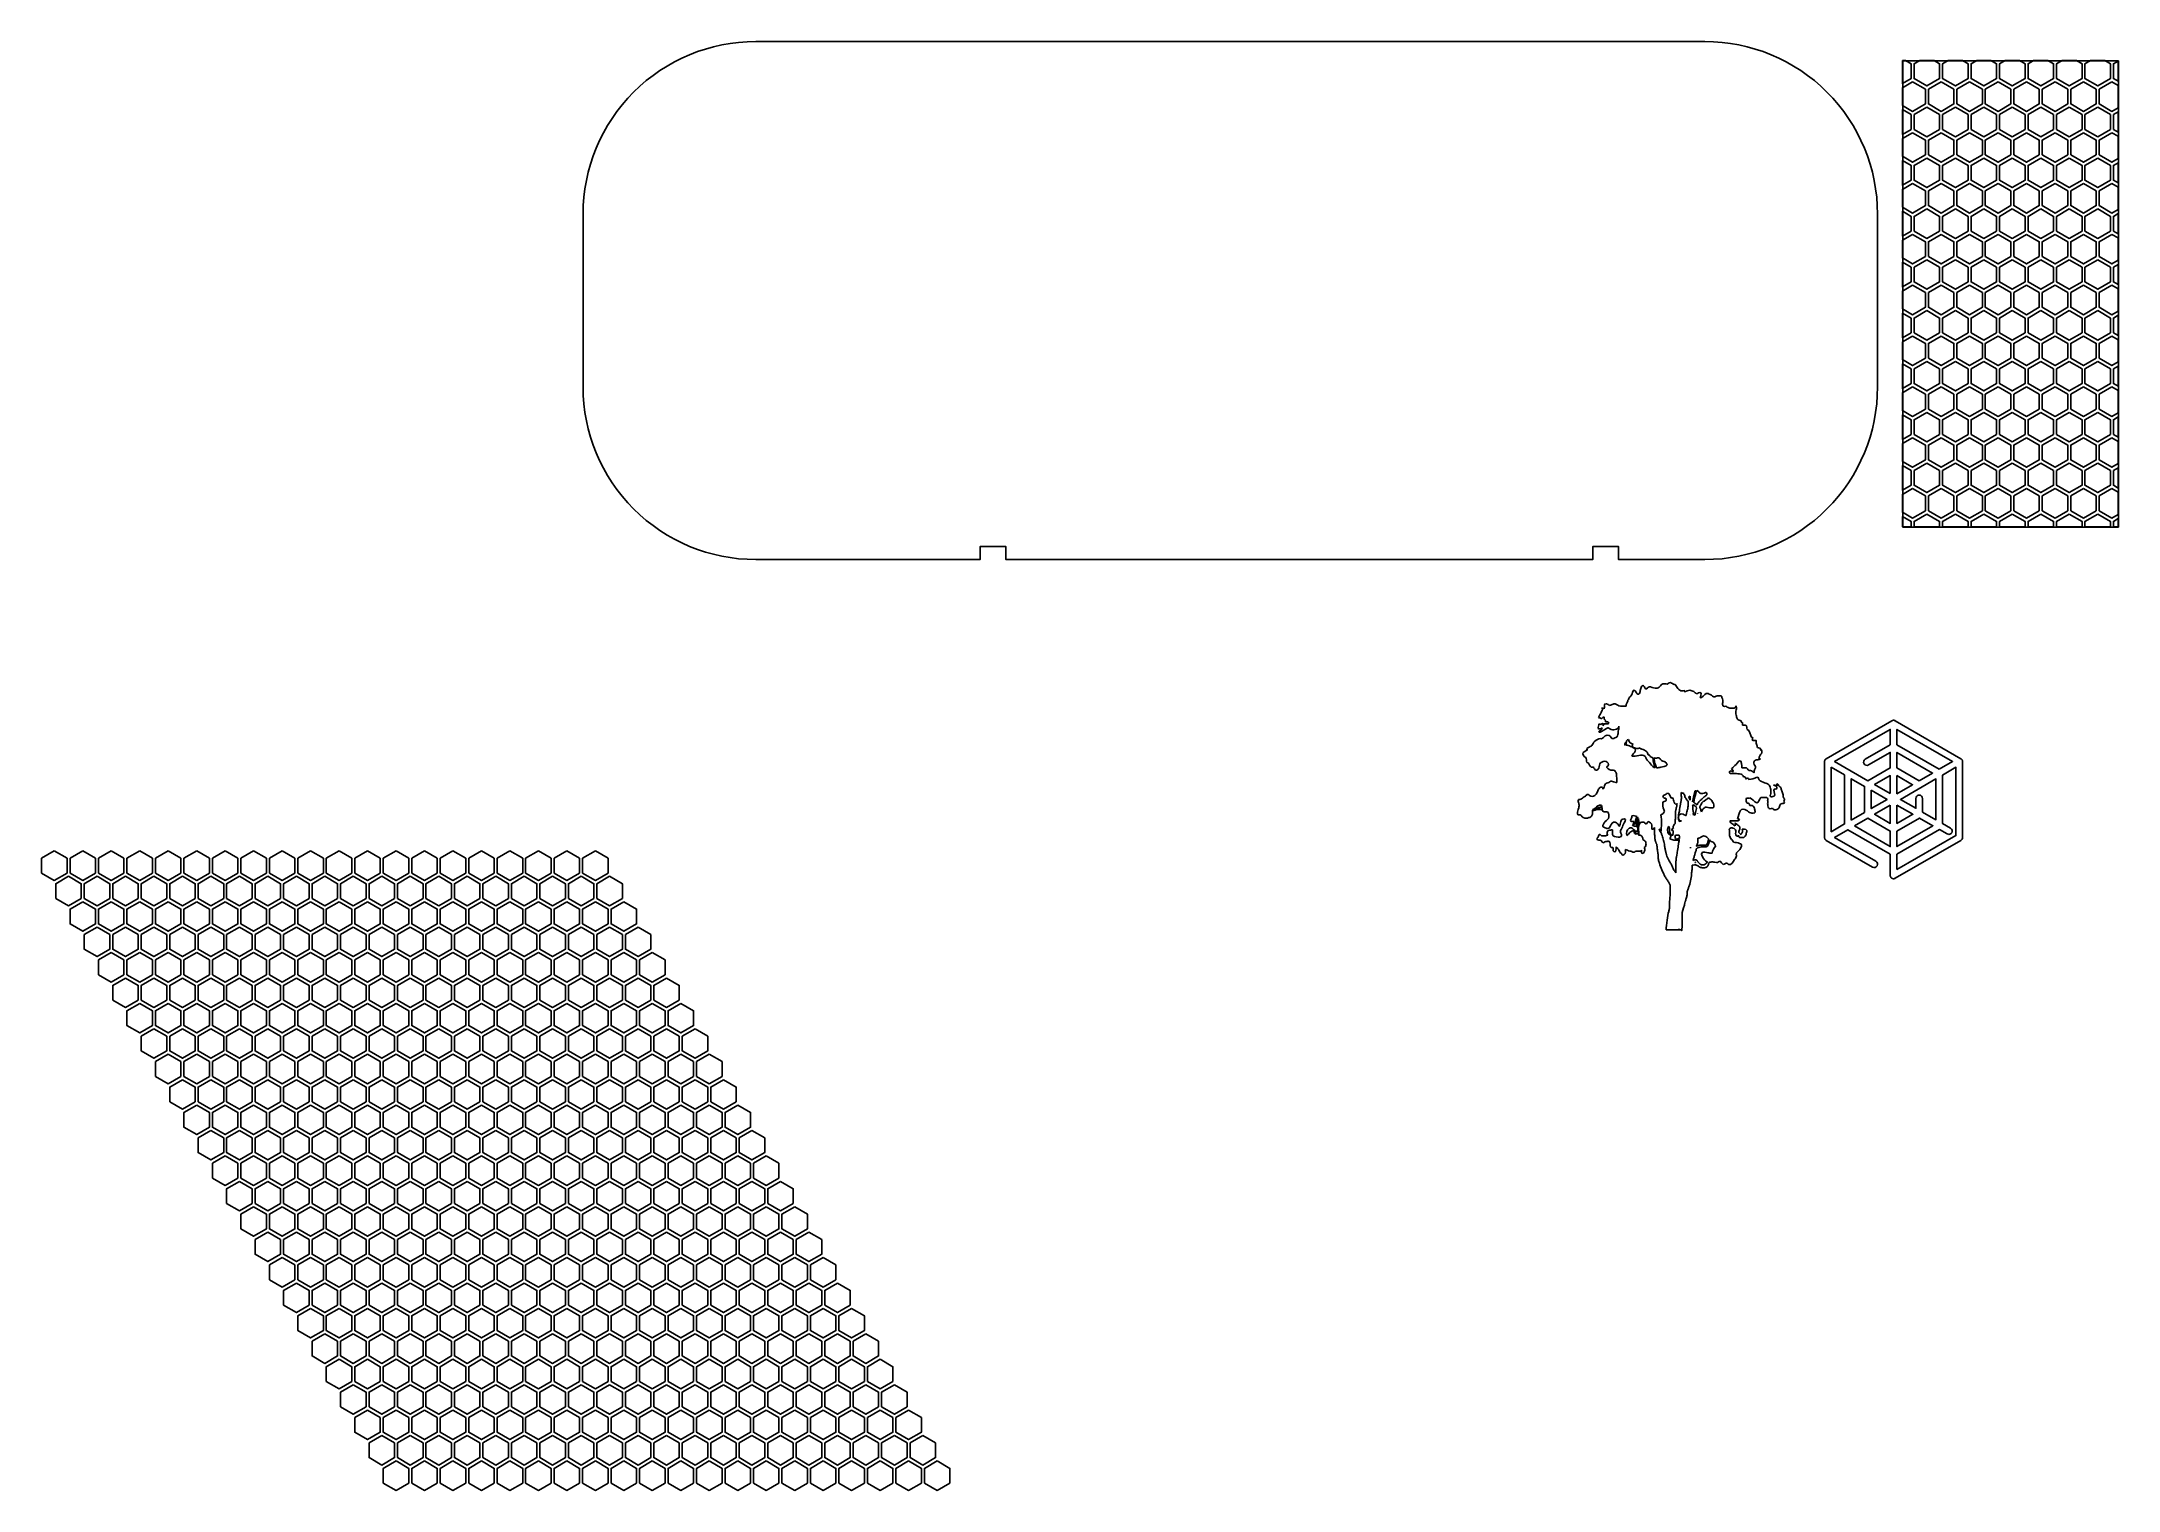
# Model space of a CAD drawing. Extents: x 13 to 253, y 37 to 205.
import ezdxf

# ---------------------------------------------------------------- set-up
doc = ezdxf.new("R2010")
doc.units = 0
doc.layers.get('0').update_dxf_attribs({"linetype": 'CONTINUOUS'})

msp = doc.modelspace()

# ---------------------------------------------------------------- linework, layer by layer
at = {"color": 5}
for points in [[(95.27112, 205), (205.27112, 205)], [(228.18854, 148.76689), (228.18854, 202.76689)], [(228.18854, 202.76689), (253.18854, 202.76689)], [(253.18854, 202.76689), (253.18854, 148.76689)], [(75.27112, 165.00005), (75.27112, 185)], [(225.27112, 185), (225.27112, 165.00005)], [(253.18854, 148.76689), (228.18854, 148.76689)], [(205.27112, 145), (195.27112, 145), (195.27112, 146.5), (192.27112, 146.5), (192.27112, 145), (124.27112, 145), (124.27112, 146.5), (121.27112, 146.5), (121.27112, 145), (95.27112, 145)]]:
    msp.add_lwpolyline(points, dxfattribs=at)
at = {"color": 7}
for points in [[(228.16101, 202.794416), (228.16101, 200.134631), (229.16559, 200.714957), (229.16559, 202.420795), (228.51861, 202.794416)], [(230.15727, 202.794416), (229.51028, 202.420795), (229.51028, 200.714957), (230.98771, 199.861779), (232.46565, 200.714957), (232.46565, 202.420795), (231.81866, 202.794416)], [(233.45732, 202.794416), (232.81033, 202.420795), (232.81033, 200.714957), (234.28776, 199.861779), (235.76571, 200.714957), (235.76571, 202.420795), (235.11872, 202.794416)], [(236.75738, 202.794416), (236.11039, 202.420795), (236.11039, 200.714957), (237.58782, 199.861779), (239.06525, 200.714957), (239.06525, 202.420795), (238.41826, 202.794416)], [(240.05744, 202.794416), (239.41045, 202.420795), (239.41045, 200.714957), (240.88788, 199.861779), (242.36531, 200.714957), (242.36531, 202.420795), (241.71832, 202.794416)], [(243.3575, 202.794416), (242.7105, 202.420795), (242.7105, 200.714957), (244.18793, 199.861779), (245.66536, 200.714957), (245.66536, 202.420795), (245.01837, 202.794416)], [(246.65755, 202.794416), (246.01056, 202.420795), (246.01056, 200.714957), (247.48799, 199.861779), (248.96542, 200.714957), (248.96542, 202.420795), (248.31843, 202.794416)], [(249.95761, 202.794416), (249.31062, 202.420795), (249.31062, 200.714957), (250.78805, 199.861779), (252.26548, 200.714957), (252.26548, 202.420795), (251.61849, 202.794416)], [(253.16103, 202.738606), (252.61068, 202.420797), (252.61068, 200.714959), (253.16103, 200.397147)], [(229.3382, 200.329453), (228.16101, 199.649908), (228.16101, 197.596802), (229.3382, 196.917257), (230.81562, 197.770435), (230.81562, 199.476275)], [(232.63773, 200.329453), (231.16031, 199.476275), (231.16031, 197.770435), (232.63773, 196.917257), (234.11568, 197.770435), (234.11568, 199.476275)], [(235.93779, 200.329453), (234.46036, 199.476275), (234.46036, 197.770435), (235.93779, 196.917257), (237.41574, 197.770435), (237.41574, 199.476275)], [(239.23785, 200.329453), (237.76042, 199.476275), (237.76042, 197.770435), (239.23785, 196.917257), (240.71528, 197.770435), (240.71528, 199.476275)], [(242.53791, 200.329453), (241.06048, 199.476275), (241.06048, 197.770435), (242.53791, 196.917257), (244.01533, 197.770435), (244.01533, 199.476275)], [(245.83796, 200.329453), (244.36053, 199.476275), (244.36053, 197.770435), (245.83796, 196.917257), (247.31539, 197.770435), (247.31539, 199.476275)], [(249.13802, 200.329453), (247.66059, 199.476275), (247.66059, 197.770435), (249.13802, 196.917257), (250.61545, 197.770435), (250.61545, 199.476275)], [(252.43808, 200.329453), (250.96065, 199.476275), (250.96065, 197.770435), (252.43808, 196.917257), (253.16103, 197.334804), (253.16103, 199.911907)], [(230.98771, 197.384929), (229.51028, 196.532267), (229.51028, 194.825911), (230.98771, 193.972736), (232.46565, 194.825911), (232.46565, 196.532267)], [(234.28776, 197.384929), (232.81033, 196.532267), (232.81033, 194.825911), (234.28776, 193.972736), (235.76571, 194.825911), (235.76571, 196.532267)], [(237.58782, 197.384929), (236.11039, 196.532267), (236.11039, 194.825911), (237.58782, 193.972736), (239.06525, 194.825911), (239.06525, 196.532267)], [(240.88788, 197.384929), (239.41045, 196.532267), (239.41045, 194.825911), (240.88788, 193.972736), (242.36531, 194.825911), (242.36531, 196.532267)], [(244.18793, 197.384929), (242.7105, 196.532267), (242.7105, 194.825911), (244.18793, 193.972736), (245.66536, 194.825911), (245.66536, 196.532267)], [(247.48799, 197.384929), (246.01056, 196.532267), (246.01056, 194.825911), (247.48799, 193.972736), (248.96542, 194.825911), (248.96542, 196.532267)], [(250.78805, 197.384929), (249.31062, 196.532267), (249.31062, 194.825911), (250.78805, 193.972736), (252.26548, 194.825911), (252.26548, 196.532267)], [(228.16101, 197.112078), (228.16101, 194.245585), (229.16559, 194.825911), (229.16559, 196.532267)], [(253.16103, 196.850079), (252.61068, 196.532267), (252.61068, 194.825911), (253.16103, 194.508102)], [(229.3382, 194.440405), (228.16101, 193.761379), (228.16101, 191.707757), (229.3382, 191.028212), (230.81562, 191.88139), (230.81562, 193.587746)], [(232.63773, 194.440405), (231.16031, 193.587746), (231.16031, 191.88139), (232.63773, 191.028212), (234.11568, 191.88139), (234.11568, 193.587746)], [(235.93779, 194.440405), (234.46036, 193.587746), (234.46036, 191.88139), (235.93779, 191.028212), (237.41574, 191.88139), (237.41574, 193.587746)], [(239.23785, 194.440405), (237.76042, 193.587746), (237.76042, 191.88139), (239.23785, 191.028212), (240.71528, 191.88139), (240.71528, 193.587746)], [(242.53791, 194.440405), (241.06048, 193.587746), (241.06048, 191.88139), (242.53791, 191.028212), (244.01533, 191.88139), (244.01533, 193.587746)], [(245.83796, 194.440405), (244.36053, 193.587746), (244.36053, 191.88139), (245.83796, 191.028212), (247.31539, 191.88139), (247.31539, 193.587746)], [(249.13802, 194.440405), (247.66059, 193.587746), (247.66059, 191.88139), (249.13802, 191.028212), (250.61545, 191.88139), (250.61545, 193.587746)], [(252.43808, 194.440405), (250.96065, 193.587746), (250.96065, 191.88139), (252.43808, 191.028212), (253.16103, 191.445756), (253.16103, 194.023377)], [(228.16101, 191.223032), (228.16101, 188.356539), (229.16559, 188.936866), (229.16559, 190.643222)], [(230.98771, 191.495884), (229.51028, 190.643222), (229.51028, 188.936866), (230.98771, 188.083688), (232.46565, 188.936866), (232.46565, 190.643222)], [(234.28776, 191.495884), (232.81033, 190.643222), (232.81033, 188.936866), (234.28776, 188.083688), (235.76571, 188.936866), (235.76571, 190.643222)], [(237.58782, 191.495884), (236.11039, 190.643222), (236.11039, 188.936866), (237.58782, 188.083688), (239.06525, 188.936866), (239.06525, 190.643222)], [(240.88788, 191.495884), (239.41045, 190.643222), (239.41045, 188.936866), (240.88788, 188.083688), (242.36531, 188.936866), (242.36531, 190.643222)], [(244.18793, 191.495884), (242.7105, 190.643222), (242.7105, 188.936866), (244.18793, 188.083688), (245.66536, 188.936866), (245.66536, 190.643222)], [(247.48799, 191.495884), (246.01056, 190.643222), (246.01056, 188.936866), (247.48799, 188.083688), (248.96542, 188.936866), (248.96542, 190.643222)], [(250.78805, 191.495884), (249.31062, 190.643222), (249.31062, 188.936866), (250.78805, 188.083688), (252.26548, 188.936866), (252.26548, 190.643222)], [(253.16103, 190.961031), (252.61068, 190.643222), (252.61068, 188.936866), (253.16103, 188.619056)], [(229.3382, 188.551876), (228.16101, 187.87233), (228.16101, 185.818711), (229.3382, 185.139166), (230.81562, 185.992344), (230.81562, 187.698698)], [(232.63773, 188.551876), (231.16031, 187.698698), (231.16031, 185.992344), (232.63773, 185.139166), (234.11568, 185.992344), (234.11568, 187.698698)], [(235.93779, 188.551876), (234.46036, 187.698698), (234.46036, 185.992344), (235.93779, 185.139166), (237.41574, 185.992344), (237.41574, 187.698698)], [(239.23785, 188.551876), (237.76042, 187.698698), (237.76042, 185.992344), (239.23785, 185.139166), (240.71528, 185.992344), (240.71528, 187.698698)], [(242.53791, 188.551876), (241.06048, 187.698698), (241.06048, 185.992344), (242.53791, 185.139166), (244.01533, 185.992344), (244.01533, 187.698698)], [(245.83796, 188.551876), (244.36053, 187.698698), (244.36053, 185.992344), (245.83796, 185.139166), (247.31539, 185.992344), (247.31539, 187.698698)], [(249.13802, 188.551876), (247.66059, 187.698698), (247.66059, 185.992344), (249.13802, 185.139166), (250.61545, 185.992344), (250.61545, 187.698698)], [(252.43808, 188.551876), (250.96065, 187.698698), (250.96065, 185.992344), (252.43808, 185.139166), (253.16103, 185.55671), (253.16103, 188.134331)], [(228.16101, 185.334503), (228.16101, 182.468011), (229.16559, 183.04782), (229.16559, 184.754176)], [(230.98771, 185.607354), (229.51028, 184.754176), (229.51028, 183.04782), (230.98771, 182.195161), (232.46565, 183.04782), (232.46565, 184.754176)], [(234.28776, 185.607354), (232.81033, 184.754176), (232.81033, 183.04782), (234.28776, 182.195161), (235.76571, 183.04782), (235.76571, 184.754176)], [(237.58782, 185.607354), (236.11039, 184.754176), (236.11039, 183.04782), (237.58782, 182.195161), (239.06525, 183.04782), (239.06525, 184.754176)], [(240.88788, 185.607354), (239.41045, 184.754176), (239.41045, 183.04782), (240.88788, 182.195161), (242.36531, 183.04782), (242.36531, 184.754176)], [(244.18793, 185.607354), (242.7105, 184.754176), (242.7105, 183.04782), (244.18793, 182.195161), (245.66536, 183.04782), (245.66536, 184.754176)], [(247.48799, 185.607354), (246.01056, 184.754176), (246.01056, 183.04782), (247.48799, 182.195161), (248.96542, 183.04782), (248.96542, 184.754176)], [(250.78805, 185.607354), (249.31062, 184.754176), (249.31062, 183.04782), (250.78805, 182.195161), (252.26548, 183.04782), (252.26548, 184.754176)], [(253.16103, 185.071986), (252.61068, 184.754176), (252.61068, 183.04782), (253.16103, 182.730011)], [(229.3382, 182.662831), (228.16101, 181.983281), (228.16101, 179.929661), (229.3382, 179.250631), (230.81562, 180.103291), (230.81562, 181.809651)], [(232.63773, 182.662831), (231.16031, 181.809651), (231.16031, 180.103291), (232.63773, 179.250631), (234.11568, 180.103291), (234.11568, 181.809651)], [(235.93779, 182.662831), (234.46036, 181.809651), (234.46036, 180.103291), (235.93779, 179.250631), (237.41574, 180.103291), (237.41574, 181.809651)], [(239.23785, 182.662831), (237.76042, 181.809651), (237.76042, 180.103291), (239.23785, 179.250631), (240.71528, 180.103291), (240.71528, 181.809651)], [(242.53791, 182.662831), (241.06048, 181.809651), (241.06048, 180.103291), (242.53791, 179.250631), (244.01533, 180.103291), (244.01533, 181.809651)], [(245.83796, 182.662831), (244.36053, 181.809651), (244.36053, 180.103291), (245.83796, 179.250631), (247.31539, 180.103291), (247.31539, 181.809651)], [(249.13802, 182.662831), (247.66059, 181.809651), (247.66059, 180.103291), (249.13802, 179.250631), (250.61545, 180.103291), (250.61545, 181.809651)], [(252.43808, 182.662831), (250.96065, 181.809651), (250.96065, 180.103291), (252.43808, 179.250631), (253.16103, 179.667661), (253.16103, 182.245281)], [(228.16101, 179.445451), (228.16101, 176.578961), (229.16559, 177.158771), (229.16559, 178.865131)], [(230.98771, 179.718311), (229.51028, 178.865131), (229.51028, 177.158771), (230.98771, 176.306111), (232.46565, 177.158771), (232.46565, 178.865131)], [(234.28776, 179.718311), (232.81033, 178.865131), (232.81033, 177.158771), (234.28776, 176.306111), (235.76571, 177.158771), (235.76571, 178.865131)], [(237.58782, 179.718311), (236.11039, 178.865131), (236.11039, 177.158771), (237.58782, 176.306111), (239.06525, 177.158771), (239.06525, 178.865131)], [(240.88788, 179.718311), (239.41045, 178.865131), (239.41045, 177.158771), (240.88788, 176.306111), (242.36531, 177.158771), (242.36531, 178.865131)], [(244.18793, 179.718311), (242.7105, 178.865131), (242.7105, 177.158771), (244.18793, 176.306111), (245.66536, 177.158771), (245.66536, 178.865131)], [(247.48799, 179.718311), (246.01056, 178.865131), (246.01056, 177.158771), (247.48799, 176.306111), (248.96542, 177.158771), (248.96542, 178.865131)], [(250.78805, 179.718311), (249.31062, 178.865131), (249.31062, 177.158771), (250.78805, 176.306111), (252.26548, 177.158771), (252.26548, 178.865131)], [(253.16103, 179.182941), (252.61068, 178.865131), (252.61068, 177.158771), (253.16103, 176.840961)], [(229.3382, 176.773781), (228.16101, 176.094241), (228.16101, 174.041131), (229.3382, 173.361591), (230.81562, 174.214761), (230.81562, 175.920601)], [(232.63773, 176.773781), (231.16031, 175.920601), (231.16031, 174.214761), (232.63773, 173.361591), (234.11568, 174.214761), (234.11568, 175.920601)], [(235.93779, 176.773781), (234.46036, 175.920601), (234.46036, 174.214761), (235.93779, 173.361591), (237.41574, 174.214761), (237.41574, 175.920601)], [(239.23785, 176.773781), (237.76042, 175.920601), (237.76042, 174.214761), (239.23785, 173.361591), (240.71528, 174.214761), (240.71528, 175.920601)], [(242.53791, 176.773781), (241.06048, 175.920601), (241.06048, 174.214761), (242.53791, 173.361591), (244.01533, 174.214761), (244.01533, 175.920601)], [(245.83796, 176.773781), (244.36053, 175.920601), (244.36053, 174.214761), (245.83796, 173.361591), (247.31539, 174.214761), (247.31539, 175.920601)], [(249.13802, 176.773781), (247.66059, 175.920601), (247.66059, 174.214761), (249.13802, 173.361591), (250.61545, 174.214761), (250.61545, 175.920601)], [(252.43808, 176.773781), (250.96065, 175.920601), (250.96065, 174.214761), (252.43808, 173.361591), (253.16103, 173.779131), (253.16103, 176.356231)], [(228.16101, 173.556411), (228.16101, 170.689921), (229.16559, 171.270241), (229.16559, 172.976081)], [(230.98771, 173.829261), (229.51028, 172.976081), (229.51028, 171.270241), (230.98771, 170.417061), (232.46565, 171.270241), (232.46565, 172.976081)], [(234.28776, 173.829261), (232.81033, 172.976081), (232.81033, 171.270241), (234.28776, 170.417061), (235.76571, 171.270241), (235.76571, 172.976081)], [(237.58782, 173.829261), (236.11039, 172.976081), (236.11039, 171.270241), (237.58782, 170.417061), (239.06525, 171.270241), (239.06525, 172.976081)], [(240.88788, 173.829261), (239.41045, 172.976081), (239.41045, 171.270241), (240.88788, 170.417061), (242.36531, 171.270241), (242.36531, 172.976081)], [(244.18793, 173.829261), (242.7105, 172.976081), (242.7105, 171.270241), (244.18793, 170.417061), (245.66536, 171.270241), (245.66536, 172.976081)], [(247.48799, 173.829261), (246.01056, 172.976081), (246.01056, 171.270241), (247.48799, 170.417061), (248.96542, 171.270241), (248.96542, 172.976081)], [(250.78805, 173.829261), (249.31062, 172.976081), (249.31062, 171.270241), (250.78805, 170.417061), (252.26548, 171.270241), (252.26548, 172.976081)], [(253.16103, 173.293891), (252.61068, 172.976081), (252.61068, 171.270241), (253.16103, 170.952431)], [(229.3382, 170.884741), (228.16101, 170.205191), (228.16101, 168.152091), (229.3382, 167.472541), (230.81562, 168.325721), (230.81562, 170.031561)], [(232.63773, 170.884741), (231.16031, 170.031561), (231.16031, 168.325721), (232.63773, 167.472541), (234.11568, 168.325721), (234.11568, 170.031561)], [(235.93779, 170.884741), (234.46036, 170.031561), (234.46036, 168.325721), (235.93779, 167.472541), (237.41574, 168.325721), (237.41574, 170.031561)], [(239.23785, 170.884741), (237.76042, 170.031561), (237.76042, 168.325721), (239.23785, 167.472541), (240.71528, 168.325721), (240.71528, 170.031561)], [(242.53791, 170.884741), (241.06048, 170.031561), (241.06048, 168.325721), (242.53791, 167.472541), (244.01533, 168.325721), (244.01533, 170.031561)], [(245.83796, 170.884741), (244.36053, 170.031561), (244.36053, 168.325721), (245.83796, 167.472541), (247.31539, 168.325721), (247.31539, 170.031561)], [(249.13802, 170.884741), (247.66059, 170.031561), (247.66059, 168.325721), (249.13802, 167.472541), (250.61545, 168.325721), (250.61545, 170.031561)], [(252.43808, 170.884741), (250.96065, 170.031561), (250.96065, 168.325721), (252.43808, 167.472541), (253.16103, 167.890091), (253.16103, 170.467191)], [(228.16101, 167.667361), (228.16101, 164.800871), (229.16559, 165.381201), (229.16559, 167.087031)], [(230.98771, 167.940211), (229.51028, 167.087031), (229.51028, 165.381201), (230.98771, 164.528021), (232.46565, 165.381201), (232.46565, 167.087031)], [(234.28776, 167.940211), (232.81033, 167.087031), (232.81033, 165.381201), (234.28776, 164.528021), (235.76571, 165.381201), (235.76571, 167.087031)], [(237.58782, 167.940211), (236.11039, 167.087031), (236.11039, 165.381201), (237.58782, 164.528021), (239.06525, 165.381201), (239.06525, 167.087031)], [(240.88788, 167.940211), (239.41045, 167.087031), (239.41045, 165.381201), (240.88788, 164.528021), (242.36531, 165.381201), (242.36531, 167.087031)], [(244.18793, 167.940211), (242.7105, 167.087031), (242.7105, 165.381201), (244.18793, 164.528021), (245.66536, 165.381201), (245.66536, 167.087031)], [(247.48799, 167.940211), (246.01056, 167.087031), (246.01056, 165.381201), (247.48799, 164.528021), (248.96542, 165.381201), (248.96542, 167.087031)], [(250.78805, 167.940211), (249.31062, 167.087031), (249.31062, 165.381201), (250.78805, 164.528021), (252.26548, 165.381201), (252.26548, 167.087031)], [(253.16103, 167.404841), (252.61068, 167.087031), (252.61068, 165.381201), (253.16103, 165.063381)], [(229.3382, 164.995691), (228.16101, 164.316141), (228.16101, 162.263041), (229.3382, 161.583491), (230.81562, 162.436671), (230.81562, 164.142511)], [(232.63773, 164.995691), (231.16031, 164.142511), (231.16031, 162.436671), (232.63773, 161.583491), (234.11568, 162.436671), (234.11568, 164.142511)], [(235.93779, 164.995691), (234.46036, 164.142511), (234.46036, 162.436671), (235.93779, 161.583491), (237.41574, 162.436671), (237.41574, 164.142511)], [(239.23785, 164.995691), (237.76042, 164.142511), (237.76042, 162.436671), (239.23785, 161.583491), (240.71528, 162.436671), (240.71528, 164.142511)], [(242.53791, 164.995691), (241.06048, 164.142511), (241.06048, 162.436671), (242.53791, 161.583491), (244.01533, 162.436671), (244.01533, 164.142511)], [(245.83796, 164.995691), (244.36053, 164.142511), (244.36053, 162.436671), (245.83796, 161.583491), (247.31539, 162.436671), (247.31539, 164.142511)], [(249.13802, 164.995691), (247.66059, 164.142511), (247.66059, 162.436671), (249.13802, 161.583491), (250.61545, 162.436671), (250.61545, 164.142511)], [(252.43808, 164.995691), (250.96065, 164.142511), (250.96065, 162.436671), (252.43808, 161.583491), (253.16103, 162.001041), (253.16103, 164.578141)], [(228.16101, 161.778321), (228.16101, 158.911821), (229.16559, 159.492151), (229.16559, 161.197991)], [(230.98771, 162.051171), (229.51028, 161.197991), (229.51028, 159.492151), (230.98771, 158.638971), (232.46565, 159.492151), (232.46565, 161.197991)], [(234.28776, 162.051171), (232.81033, 161.197991), (232.81033, 159.492151), (234.28776, 158.638971), (235.76571, 159.492151), (235.76571, 161.197991)], [(237.58782, 162.051171), (236.11039, 161.197991), (236.11039, 159.492151), (237.58782, 158.638971), (239.06525, 159.492151), (239.06525, 161.197991)], [(240.88788, 162.051171), (239.41045, 161.197991), (239.41045, 159.492151), (240.88788, 158.638971), (242.36531, 159.492151), (242.36531, 161.197991)], [(244.18793, 162.051171), (242.7105, 161.197991), (242.7105, 159.492151), (244.18793, 158.638971), (245.66536, 159.492151), (245.66536, 161.197991)], [(247.48799, 162.051171), (246.01056, 161.197991), (246.01056, 159.492151), (247.48799, 158.638971), (248.96542, 159.492151), (248.96542, 161.197991)], [(250.78805, 162.051171), (249.31062, 161.197991), (249.31062, 159.492151), (250.78805, 158.638971), (252.26548, 159.492151), (252.26548, 161.197991)], [(253.16103, 161.515801), (252.61068, 161.197991), (252.61068, 159.492151), (253.16103, 159.174341)], [(229.3382, 159.106641), (228.16101, 158.427101), (228.16101, 156.373991), (229.3382, 155.694451), (230.81562, 156.547631), (230.81562, 158.253461)], [(232.63773, 159.106641), (231.16031, 158.253461), (231.16031, 156.547631), (232.63773, 155.694451), (234.11568, 156.547631), (234.11568, 158.253461)], [(235.93779, 159.106641), (234.46036, 158.253461), (234.46036, 156.547631), (235.93779, 155.694451), (237.41574, 156.547631), (237.41574, 158.253461)], [(239.23785, 159.106641), (237.76042, 158.253461), (237.76042, 156.547631), (239.23785, 155.694451), (240.71528, 156.547631), (240.71528, 158.253461)], [(242.53791, 159.106641), (241.06048, 158.253461), (241.06048, 156.547631), (242.53791, 155.694451), (244.01533, 156.547631), (244.01533, 158.253461)], [(245.83796, 159.106641), (244.36053, 158.253461), (244.36053, 156.547631), (245.83796, 155.694451), (247.31539, 156.547631), (247.31539, 158.253461)], [(249.13802, 159.106641), (247.66059, 158.253461), (247.66059, 156.547631), (249.13802, 155.694451), (250.61545, 156.547631), (250.61545, 158.253461)], [(252.43808, 159.106641), (250.96065, 158.253461), (250.96065, 156.547631), (252.43808, 155.694451), (253.16103, 156.111991), (253.16103, 158.689101)], [(228.16101, 155.889271), (228.16101, 153.022781), (229.16559, 153.603101), (229.16559, 155.309461)], [(230.98771, 156.162121), (229.51028, 155.309461), (229.51028, 153.603101), (230.98771, 152.749921), (232.46565, 153.603101), (232.46565, 155.309461)], [(234.28776, 156.162121), (232.81033, 155.309461), (232.81033, 153.603101), (234.28776, 152.749921), (235.76571, 153.603101), (235.76571, 155.309461)], [(237.58782, 156.162121), (236.11039, 155.309461), (236.11039, 153.603101), (237.58782, 152.749921), (239.06525, 153.603101), (239.06525, 155.309461)], [(240.88788, 156.162121), (239.41045, 155.309461), (239.41045, 153.603101), (240.88788, 152.749921), (242.36531, 153.603101), (242.36531, 155.309461)], [(244.18793, 156.162121), (242.7105, 155.309461), (242.7105, 153.603101), (244.18793, 152.749921), (245.66536, 153.603101), (245.66536, 155.309461)], [(247.48799, 156.162121), (246.01056, 155.309461), (246.01056, 153.603101), (247.48799, 152.749921), (248.96542, 153.603101), (248.96542, 155.309461)], [(250.78805, 156.162121), (249.31062, 155.309461), (249.31062, 153.603101), (250.78805, 152.749921), (252.26548, 153.603101), (252.26548, 155.309461)], [(253.16103, 155.627271), (252.61068, 155.309461), (252.61068, 153.603101), (253.16103, 153.285291)], [(229.3382, 153.217601), (228.16101, 152.538571), (228.16101, 150.484951), (229.3382, 149.805401), (230.81562, 150.658581), (230.81562, 152.364941)], [(232.63773, 153.217601), (231.16031, 152.364941), (231.16031, 150.658581), (232.63773, 149.805401), (234.11568, 150.658581), (234.11568, 152.364941)], [(235.93779, 153.217601), (234.46036, 152.364941), (234.46036, 150.658581), (235.93779, 149.805401), (237.41574, 150.658581), (237.41574, 152.364941)], [(239.23785, 153.217601), (237.76042, 152.364941), (237.76042, 150.658581), (239.23785, 149.805401), (240.71528, 150.658581), (240.71528, 152.364941)], [(242.53791, 153.217601), (241.06048, 152.364941), (241.06048, 150.658581), (242.53791, 149.805401), (244.01533, 150.658581), (244.01533, 152.364941)], [(245.83796, 153.217601), (244.36053, 152.364941), (244.36053, 150.658581), (245.83796, 149.805401), (247.31539, 150.658581), (247.31539, 152.364941)], [(249.13802, 153.217601), (247.66059, 152.364941), (247.66059, 150.658581), (249.13802, 149.805401), (250.61545, 150.658581), (250.61545, 152.364941)], [(252.43808, 153.217601), (250.96065, 152.364941), (250.96065, 150.658581), (252.43808, 149.805401), (253.16103, 150.222951), (253.16103, 152.800571)], [(228.16101, 150.000221), (228.16101, 148.794091), (229.16559, 148.794091), (229.16559, 149.420411)], [(230.98771, 150.273071), (229.51028, 149.420411), (229.51028, 148.794091), (232.46565, 148.794091), (232.46565, 149.420411)], [(234.28776, 150.273071), (232.81033, 149.420411), (232.81033, 148.794091), (235.76571, 148.794091), (235.76571, 149.420411)], [(237.58782, 150.273071), (236.11039, 149.420411), (236.11039, 148.794091), (239.06525, 148.794091), (239.06525, 149.420411)], [(240.88788, 150.273071), (239.41045, 149.420411), (239.41045, 148.794091), (242.36531, 148.794091), (242.36531, 149.420411)], [(244.18793, 150.273071), (242.7105, 149.420411), (242.7105, 148.794091), (245.66536, 148.794091), (245.66536, 149.420411)], [(247.48799, 150.273071), (246.01056, 149.420411), (246.01056, 148.794091), (248.96542, 148.794091), (248.96542, 149.420411)], [(250.78805, 150.273071), (249.31062, 149.420411), (249.31062, 148.794091), (252.26548, 148.794091), (252.26548, 149.420411)], [(253.16103, 149.738221), (252.61068, 149.420411), (252.61068, 148.794091), (253.16103, 148.794091)], [(232.4221, 120.706509), (227.51232, 123.541144), (227.51232, 125.327038), (233.96865, 121.599455)], [(219.90008, 120.933965), (221.44664, 120.046284), (221.44664, 114.369821), (219.90008, 113.476936)], [(230.10294, 119.367566), (227.51232, 120.863262), (227.51232, 122.65134), (231.65148, 120.261606)], [(222.21725, 114.814785), (222.21725, 119.604016), (223.7658, 118.715179), (223.7658, 115.708889)], [(224.53642, 118.272782), (226.37695, 117.216336), (224.53642, 116.153725)], [(226.74172, 117.895503), (224.93694, 118.9314), (226.74172, 119.973332)], [(227.51232, 119.973396), (229.33232, 118.922602), (227.51232, 117.871871)], [(226.74172, 116.537106), (226.74172, 114.43558), (224.92173, 115.48631)], [(227.51232, 116.564656), (229.36155, 115.5032), (227.51232, 114.435581)], [(222.60256, 114.147371), (224.15111, 115.041412), (226.74172, 113.545716), (226.74172, 111.757573)], [(227.51232, 113.54578), (230.13441, 115.059649), (231.68751, 114.168179), (227.51232, 111.757637)], [(13.992427, 111.249955), (12.514997, 110.39678), (12.514997, 108.69042), (13.992427, 107.83776), (15.469855, 108.69042), (15.469855, 110.39678)], [(17.292483, 111.249955), (15.815055, 110.39678), (15.815055, 108.69042), (17.292483, 107.83776), (18.769913, 108.69042), (18.769913, 110.39678)], [(20.592541, 111.249955), (19.11511, 110.39678), (19.11511, 108.69042), (20.592541, 107.83776), (22.069969, 108.69042), (22.069969, 110.39678)], [(23.892596, 111.249955), (22.415168, 110.39678), (22.415168, 108.69042), (23.892596, 107.83776), (25.370027, 108.69042), (25.370027, 110.39678)], [(27.192654, 111.249955), (25.714707, 110.39678), (25.714707, 108.69042), (27.192654, 107.83776), (28.670085, 108.69042), (28.670085, 110.39678)], [(30.492193, 111.249955), (29.014765, 110.39678), (29.014765, 108.69042), (30.492193, 107.83776), (31.97014, 108.69042), (31.97014, 110.39678)], [(33.792251, 111.249955), (32.314823, 110.39678), (32.314823, 108.69042), (33.792251, 107.83776), (35.270198, 108.69042), (35.270198, 110.39678)], [(37.092309, 111.249955), (35.614878, 110.39678), (35.614878, 108.69042), (37.092309, 107.83776), (38.569737, 108.69042), (38.569737, 110.39678)], [(40.392364, 111.249955), (38.914936, 110.39678), (38.914936, 108.69042), (40.392364, 107.83776), (41.869795, 108.69042), (41.869795, 110.39678)], [(43.692422, 111.249955), (42.214992, 110.39678), (42.214992, 108.69042), (43.692422, 107.83776), (45.16985, 108.69042), (45.16985, 110.39678)], [(46.99248, 111.249955), (45.515049, 110.39678), (45.515049, 108.69042), (46.99248, 107.83776), (48.469908, 108.69042), (48.469908, 110.39678)], [(50.292535, 111.249955), (48.815107, 110.39678), (48.815107, 108.69042), (50.292535, 107.83776), (51.769966, 108.69042), (51.769966, 110.39678)], [(53.592593, 111.249955), (52.115163, 110.39678), (52.115163, 108.69042), (53.592593, 107.83776), (55.070021, 108.69042), (55.070021, 110.39678)], [(56.892649, 111.249955), (55.414705, 110.39678), (55.414705, 108.69042), (56.892649, 107.83776), (58.370079, 108.69042), (58.370079, 110.39678)], [(60.192191, 111.249955), (58.71476, 110.39678), (58.71476, 108.69042), (60.192191, 107.83776), (61.670135, 108.69042), (61.670135, 110.39678)], [(63.492246, 111.249955), (62.014818, 110.39678), (62.014818, 108.69042), (63.492246, 107.83776), (64.970192, 108.69042), (64.970192, 110.39678)], [(66.792304, 111.249955), (65.314876, 110.39678), (65.314876, 108.69042), (66.792304, 107.83776), (68.269732, 108.69042), (68.269732, 110.39678)], [(70.092362, 111.249955), (68.614931, 110.39678), (68.614931, 108.69042), (70.092362, 107.83776), (71.56979, 108.69042), (71.56979, 110.39678)], [(73.392417, 111.249955), (71.914989, 110.39678), (71.914989, 108.69042), (73.392417, 107.83776), (74.869848, 108.69042), (74.869848, 110.39678)], [(76.692475, 111.249955), (75.215044, 110.39678), (75.215044, 108.69042), (76.692475, 107.83776), (78.169903, 108.69042), (78.169903, 110.39678)], [(15.642454, 108.30543), (14.165026, 107.45226), (14.165026, 105.74642), (15.642454, 104.89324), (17.119884, 105.74642), (17.119884, 107.45226)], [(18.942512, 108.30543), (17.465084, 107.45226), (17.465084, 105.74642), (18.942512, 104.89324), (20.41994, 105.74642), (20.41994, 107.45226)], [(22.24257, 108.30543), (20.765139, 107.45226), (20.765139, 105.74642), (22.24257, 104.89324), (23.719998, 105.74642), (23.719998, 107.45226)], [(25.542625, 108.30543), (24.064678, 107.45226), (24.064678, 105.74642), (25.542625, 104.89324), (27.020056, 105.74642), (27.020056, 107.45226)], [(28.842683, 108.30543), (27.364736, 107.45226), (27.364736, 105.74642), (28.842683, 104.89324), (30.320111, 105.74642), (30.320111, 107.45226)], [(32.142222, 108.30543), (30.664794, 107.45226), (30.664794, 105.74642), (32.142222, 104.89324), (33.620169, 105.74642), (33.620169, 107.45226)], [(35.44228, 108.30543), (33.964849, 107.45226), (33.964849, 105.74642), (35.44228, 104.89324), (36.920227, 105.74642), (36.920227, 107.45226)], [(38.742335, 108.30543), (37.264907, 107.45226), (37.264907, 105.74642), (38.742335, 104.89324), (40.219766, 105.74642), (40.219766, 107.45226)], [(42.042393, 108.30543), (40.564965, 107.45226), (40.564965, 105.74642), (42.042393, 104.89324), (43.519824, 105.74642), (43.519824, 107.45226)], [(45.342451, 108.30543), (43.86502, 107.45226), (43.86502, 105.74642), (45.342451, 104.89324), (46.819879, 105.74642), (46.819879, 107.45226)], [(48.642506, 108.30543), (47.165078, 107.45226), (47.165078, 105.74642), (48.642506, 104.89324), (50.119937, 105.74642), (50.119937, 107.45226)], [(51.942564, 108.30543), (50.465136, 107.45226), (50.465136, 105.74642), (51.942564, 104.89324), (53.419992, 105.74642), (53.419992, 107.45226)], [(55.242622, 108.30543), (53.764676, 107.45226), (53.764676, 105.74642), (55.242622, 104.89324), (56.72005, 105.74642), (56.72005, 107.45226)], [(58.542678, 108.30543), (57.064731, 107.45226), (57.064731, 105.74642), (58.542678, 104.89324), (60.020108, 105.74642), (60.020108, 107.45226)], [(61.84222, 108.30543), (60.364789, 107.45226), (60.364789, 105.74642), (61.84222, 104.89324), (63.320163, 105.74642), (63.320163, 107.45226)], [(65.142275, 108.30543), (63.664847, 107.45226), (63.664847, 105.74642), (65.142275, 104.89324), (66.620221, 105.74642), (66.620221, 107.45226)], [(68.442333, 108.30543), (66.964902, 107.45226), (66.964902, 105.74642), (68.442333, 104.89324), (69.919761, 105.74642), (69.919761, 107.45226)], [(71.742388, 108.30543), (70.26496, 107.45226), (70.26496, 105.74642), (71.742388, 104.89324), (73.219819, 105.74642), (73.219819, 107.45226)], [(75.042446, 108.30543), (73.565018, 107.45226), (73.565018, 105.74642), (75.042446, 104.89324), (76.519874, 105.74642), (76.519874, 107.45226)], [(78.342504, 108.30543), (76.865073, 107.45226), (76.865073, 105.74642), (78.342504, 104.89324), (79.819932, 105.74642), (79.819932, 107.45226)], [(17.292483, 105.36091), (15.815055, 104.50773), (15.815055, 102.80189), (17.292483, 101.94872), (18.769913, 102.80189), (18.769913, 104.50773)], [(20.592541, 105.36091), (19.11511, 104.50773), (19.11511, 102.80189), (20.592541, 101.94872), (22.069969, 102.80189), (22.069969, 104.50773)], [(23.892596, 105.36091), (22.415168, 104.50773), (22.415168, 102.80189), (23.892596, 101.94872), (25.370027, 102.80189), (25.370027, 104.50773)], [(27.192654, 105.36091), (25.714707, 104.50773), (25.714707, 102.80189), (27.192654, 101.94872), (28.670085, 102.80189), (28.670085, 104.50773)], [(30.492193, 105.36091), (29.014765, 104.50773), (29.014765, 102.80189), (30.492193, 101.94872), (31.97014, 102.80189), (31.97014, 104.50773)], [(33.792251, 105.36091), (32.314823, 104.50773), (32.314823, 102.80189), (33.792251, 101.94872), (35.270198, 102.80189), (35.270198, 104.50773)], [(37.092309, 105.36091), (35.614878, 104.50773), (35.614878, 102.80189), (37.092309, 101.94872), (38.569737, 102.80189), (38.569737, 104.50773)], [(40.392364, 105.36091), (38.914936, 104.50773), (38.914936, 102.80189), (40.392364, 101.94872), (41.869795, 102.80189), (41.869795, 104.50773)], [(43.692422, 105.36091), (42.214992, 104.50773), (42.214992, 102.80189), (43.692422, 101.94872), (45.16985, 102.80189), (45.16985, 104.50773)], [(46.99248, 105.36091), (45.515049, 104.50773), (45.515049, 102.80189), (46.99248, 101.94872), (48.469908, 102.80189), (48.469908, 104.50773)], [(50.292535, 105.36091), (48.815107, 104.50773), (48.815107, 102.80189), (50.292535, 101.94872), (51.769966, 102.80189), (51.769966, 104.50773)], [(53.592593, 105.36091), (52.115163, 104.50773), (52.115163, 102.80189), (53.592593, 101.94872), (55.070021, 102.80189), (55.070021, 104.50773)], [(56.892649, 105.36091), (55.414705, 104.50773), (55.414705, 102.80189), (56.892649, 101.94872), (58.370079, 102.80189), (58.370079, 104.50773)], [(60.192191, 105.36091), (58.71476, 104.50773), (58.71476, 102.80189), (60.192191, 101.94872), (61.670135, 102.80189), (61.670135, 104.50773)], [(63.492246, 105.36091), (62.014818, 104.50773), (62.014818, 102.80189), (63.492246, 101.94872), (64.970192, 102.80189), (64.970192, 104.50773)], [(66.792304, 105.36091), (65.314876, 104.50773), (65.314876, 102.80189), (66.792304, 101.94872), (68.269732, 102.80189), (68.269732, 104.50773)], [(70.092362, 105.36091), (68.614931, 104.50773), (68.614931, 102.80189), (70.092362, 101.94872), (71.56979, 102.80189), (71.56979, 104.50773)], [(73.392417, 105.36091), (71.914989, 104.50773), (71.914989, 102.80189), (73.392417, 101.94872), (74.869848, 102.80189), (74.869848, 104.50773)], [(76.692475, 105.36091), (75.215044, 104.50773), (75.215044, 102.80189), (76.692475, 101.94872), (78.169903, 102.80189), (78.169903, 104.50773)], [(79.99253, 105.36091), (78.515102, 104.50773), (78.515102, 102.80189), (79.99253, 101.94872), (81.469961, 102.80189), (81.469961, 104.50773)], [(18.942512, 102.41639), (17.465084, 101.56321), (17.465084, 99.85737), (18.942512, 99.00419), (20.41994, 99.85737), (20.41994, 101.56321)], [(22.24257, 102.41639), (20.765139, 101.56321), (20.765139, 99.85737), (22.24257, 99.00419), (23.719998, 99.85737), (23.719998, 101.56321)], [(25.542625, 102.41639), (24.064678, 101.56321), (24.064678, 99.85737), (25.542625, 99.00419), (27.020056, 99.85737), (27.020056, 101.56321)], [(28.842683, 102.41639), (27.364736, 101.56321), (27.364736, 99.85737), (28.842683, 99.00419), (30.320111, 99.85737), (30.320111, 101.56321)], [(32.142222, 102.41639), (30.664794, 101.56321), (30.664794, 99.85737), (32.142222, 99.00419), (33.620169, 99.85737), (33.620169, 101.56321)], [(35.44228, 102.41639), (33.964849, 101.56321), (33.964849, 99.85737), (35.44228, 99.00419), (36.920227, 99.85737), (36.920227, 101.56321)], [(38.742335, 102.41639), (37.264907, 101.56321), (37.264907, 99.85737), (38.742335, 99.00419), (40.219766, 99.85737), (40.219766, 101.56321)], [(42.042393, 102.41639), (40.564965, 101.56321), (40.564965, 99.85737), (42.042393, 99.00419), (43.519824, 99.85737), (43.519824, 101.56321)], [(45.342451, 102.41639), (43.86502, 101.56321), (43.86502, 99.85737), (45.342451, 99.00419), (46.819879, 99.85737), (46.819879, 101.56321)], [(48.642506, 102.41639), (47.165078, 101.56321), (47.165078, 99.85737), (48.642506, 99.00419), (50.119937, 99.85737), (50.119937, 101.56321)], [(51.942564, 102.41639), (50.465136, 101.56321), (50.465136, 99.85737), (51.942564, 99.00419), (53.419992, 99.85737), (53.419992, 101.56321)], [(55.242622, 102.41639), (53.764676, 101.56321), (53.764676, 99.85737), (55.242622, 99.00419), (56.72005, 99.85737), (56.72005, 101.56321)], [(58.542678, 102.41639), (57.064731, 101.56321), (57.064731, 99.85737), (58.542678, 99.00419), (60.020108, 99.85737), (60.020108, 101.56321)], [(61.84222, 102.41639), (60.364789, 101.56321), (60.364789, 99.85737), (61.84222, 99.00419), (63.320163, 99.85737), (63.320163, 101.56321)], [(65.142275, 102.41639), (63.664847, 101.56321), (63.664847, 99.85737), (65.142275, 99.00419), (66.620221, 99.85737), (66.620221, 101.56321)], [(68.442333, 102.41639), (66.964902, 101.56321), (66.964902, 99.85737), (68.442333, 99.00419), (69.919761, 99.85737), (69.919761, 101.56321)], [(71.742388, 102.41639), (70.26496, 101.56321), (70.26496, 99.85737), (71.742388, 99.00419), (73.219819, 99.85737), (73.219819, 101.56321)], [(75.042446, 102.41639), (73.565018, 101.56321), (73.565018, 99.85737), (75.042446, 99.00419), (76.519874, 99.85737), (76.519874, 101.56321)], [(78.342504, 102.41639), (76.865073, 101.56321), (76.865073, 99.85737), (78.342504, 99.00419), (79.819932, 99.85737), (79.819932, 101.56321)], [(81.642559, 102.41639), (80.165131, 101.56321), (80.165131, 99.85737), (81.642559, 99.00419), (83.11999, 99.85737), (83.11999, 101.56321)], [(20.592541, 99.47186), (19.11511, 98.61869), (19.11511, 96.91285), (20.592541, 96.05967), (22.069969, 96.91285), (22.069969, 98.61869)], [(23.892596, 99.47186), (22.415168, 98.61869), (22.415168, 96.91285), (23.892596, 96.05967), (25.370027, 96.91285), (25.370027, 98.61869)], [(27.192654, 99.47186), (25.714707, 98.61869), (25.714707, 96.91285), (27.192654, 96.05967), (28.670085, 96.91285), (28.670085, 98.61869)], [(30.492193, 99.47186), (29.014765, 98.61869), (29.014765, 96.91285), (30.492193, 96.05967), (31.97014, 96.91285), (31.97014, 98.61869)], [(33.792251, 99.47186), (32.314823, 98.61869), (32.314823, 96.91285), (33.792251, 96.05967), (35.270198, 96.91285), (35.270198, 98.61869)], [(37.092309, 99.47186), (35.614878, 98.61869), (35.614878, 96.91285), (37.092309, 96.05967), (38.569737, 96.91285), (38.569737, 98.61869)], [(40.392364, 99.47186), (38.914936, 98.61869), (38.914936, 96.91285), (40.392364, 96.05967), (41.869795, 96.91285), (41.869795, 98.61869)], [(43.692422, 99.47186), (42.214992, 98.61869), (42.214992, 96.91285), (43.692422, 96.05967), (45.16985, 96.91285), (45.16985, 98.61869)], [(46.99248, 99.47186), (45.515049, 98.61869), (45.515049, 96.91285), (46.99248, 96.05967), (48.469908, 96.91285), (48.469908, 98.61869)], [(50.292535, 99.47186), (48.815107, 98.61869), (48.815107, 96.91285), (50.292535, 96.05967), (51.769966, 96.91285), (51.769966, 98.61869)], [(53.592593, 99.47186), (52.115163, 98.61869), (52.115163, 96.91285), (53.592593, 96.05967), (55.070021, 96.91285), (55.070021, 98.61869)], [(56.892649, 99.47186), (55.414705, 98.61869), (55.414705, 96.91285), (56.892649, 96.05967), (58.370079, 96.91285), (58.370079, 98.61869)], [(60.192191, 99.47186), (58.71476, 98.61869), (58.71476, 96.91285), (60.192191, 96.05967), (61.670135, 96.91285), (61.670135, 98.61869)], [(63.492246, 99.47186), (62.014818, 98.61869), (62.014818, 96.91285), (63.492246, 96.05967), (64.970192, 96.91285), (64.970192, 98.61869)], [(66.792304, 99.47186), (65.314876, 98.61869), (65.314876, 96.91285), (66.792304, 96.05967), (68.269732, 96.91285), (68.269732, 98.61869)], [(70.092362, 99.47186), (68.614931, 98.61869), (68.614931, 96.91285), (70.092362, 96.05967), (71.56979, 96.91285), (71.56979, 98.61869)], [(73.392417, 99.47186), (71.914989, 98.61869), (71.914989, 96.91285), (73.392417, 96.05967), (74.869848, 96.91285), (74.869848, 98.61869)], [(76.692475, 99.47186), (75.215044, 98.61869), (75.215044, 96.91285), (76.692475, 96.05967), (78.169903, 96.91285), (78.169903, 98.61869)], [(79.99253, 99.47186), (78.515102, 98.61869), (78.515102, 96.91285), (79.99253, 96.05967), (81.469961, 96.91285), (81.469961, 98.61869)], [(83.292588, 99.47186), (81.81516, 98.61869), (81.81516, 96.91285), (83.292588, 96.05967), (84.770016, 96.91285), (84.770016, 98.61869)], [(22.24257, 96.52734), (20.765139, 95.67416), (20.765139, 93.96832), (22.24257, 93.11515), (23.719998, 93.96832), (23.719998, 95.67416)], [(25.542625, 96.52734), (24.064678, 95.67416), (24.064678, 93.96832), (25.542625, 93.11515), (27.020056, 93.96832), (27.020056, 95.67416)], [(28.842683, 96.52734), (27.364736, 95.67416), (27.364736, 93.96832), (28.842683, 93.11515), (30.320111, 93.96832), (30.320111, 95.67416)], [(32.142222, 96.52734), (30.664794, 95.67416), (30.664794, 93.96832), (32.142222, 93.11515), (33.620169, 93.96832), (33.620169, 95.67416)], [(35.44228, 96.52734), (33.964849, 95.67416), (33.964849, 93.96832), (35.44228, 93.11515), (36.920227, 93.96832), (36.920227, 95.67416)], [(38.742335, 96.52734), (37.264907, 95.67416), (37.264907, 93.96832), (38.742335, 93.11515), (40.219766, 93.96832), (40.219766, 95.67416)], [(42.042393, 96.52734), (40.564965, 95.67416), (40.564965, 93.96832), (42.042393, 93.11515), (43.519824, 93.96832), (43.519824, 95.67416)], [(45.342451, 96.52734), (43.86502, 95.67416), (43.86502, 93.96832), (45.342451, 93.11515), (46.819879, 93.96832), (46.819879, 95.67416)], [(48.642506, 96.52734), (47.165078, 95.67416), (47.165078, 93.96832), (48.642506, 93.11515), (50.119937, 93.96832), (50.119937, 95.67416)], [(51.942564, 96.52734), (50.465136, 95.67416), (50.465136, 93.96832), (51.942564, 93.11515), (53.419992, 93.96832), (53.419992, 95.67416)], [(55.242622, 96.52734), (53.764676, 95.67416), (53.764676, 93.96832), (55.242622, 93.11515), (56.72005, 93.96832), (56.72005, 95.67416)], [(58.542678, 96.52734), (57.064731, 95.67416), (57.064731, 93.96832), (58.542678, 93.11515), (60.020108, 93.96832), (60.020108, 95.67416)], [(61.84222, 96.52734), (60.364789, 95.67416), (60.364789, 93.96832), (61.84222, 93.11515), (63.320163, 93.96832), (63.320163, 95.67416)], [(65.142275, 96.52734), (63.664847, 95.67416), (63.664847, 93.96832), (65.142275, 93.11515), (66.620221, 93.96832), (66.620221, 95.67416)], [(68.442333, 96.52734), (66.964902, 95.67416), (66.964902, 93.96832), (68.442333, 93.11515), (69.919761, 93.96832), (69.919761, 95.67416)], [(71.742388, 96.52734), (70.26496, 95.67416), (70.26496, 93.96832), (71.742388, 93.11515), (73.219819, 93.96832), (73.219819, 95.67416)], [(75.042446, 96.52734), (73.565018, 95.67416), (73.565018, 93.96832), (75.042446, 93.11515), (76.519874, 93.96832), (76.519874, 95.67416)], [(78.342504, 96.52734), (76.865073, 95.67416), (76.865073, 93.96832), (78.342504, 93.11515), (79.819932, 93.96832), (79.819932, 95.67416)], [(81.642559, 96.52734), (80.165131, 95.67416), (80.165131, 93.96832), (81.642559, 93.11515), (83.11999, 93.96832), (83.11999, 95.67416)], [(84.942617, 96.52734), (83.465186, 95.67416), (83.465186, 93.96832), (84.942617, 93.11515), (86.420045, 93.96832), (86.420045, 95.67416)], [(23.892596, 93.58282), (22.415168, 92.72964), (22.415168, 91.0238), (23.892596, 90.17062), (25.370027, 91.0238), (25.370027, 92.72964)], [(27.192654, 93.58282), (25.714707, 92.72964), (25.714707, 91.0238), (27.192654, 90.17062), (28.670085, 91.0238), (28.670085, 92.72964)], [(30.492193, 93.58282), (29.014765, 92.72964), (29.014765, 91.0238), (30.492193, 90.17062), (31.97014, 91.0238), (31.97014, 92.72964)], [(33.792251, 93.58282), (32.314823, 92.72964), (32.314823, 91.0238), (33.792251, 90.17062), (35.270198, 91.0238), (35.270198, 92.72964)], [(37.092309, 93.58282), (35.614878, 92.72964), (35.614878, 91.0238), (37.092309, 90.17062), (38.569737, 91.0238), (38.569737, 92.72964)], [(40.392364, 93.58282), (38.914936, 92.72964), (38.914936, 91.0238), (40.392364, 90.17062), (41.869795, 91.0238), (41.869795, 92.72964)], [(43.692422, 93.58282), (42.214992, 92.72964), (42.214992, 91.0238), (43.692422, 90.17062), (45.16985, 91.0238), (45.16985, 92.72964)], [(46.99248, 93.58282), (45.515049, 92.72964), (45.515049, 91.0238), (46.99248, 90.17062), (48.469908, 91.0238), (48.469908, 92.72964)], [(50.292535, 93.58282), (48.815107, 92.72964), (48.815107, 91.0238), (50.292535, 90.17062), (51.769966, 91.0238), (51.769966, 92.72964)], [(53.592593, 93.58282), (52.115163, 92.72964), (52.115163, 91.0238), (53.592593, 90.17062), (55.070021, 91.0238), (55.070021, 92.72964)], [(56.892649, 93.58282), (55.414705, 92.72964), (55.414705, 91.0238), (56.892649, 90.17062), (58.370079, 91.0238), (58.370079, 92.72964)], [(60.192191, 93.58282), (58.71476, 92.72964), (58.71476, 91.0238), (60.192191, 90.17062), (61.670135, 91.0238), (61.670135, 92.72964)], [(63.492246, 93.58282), (62.014818, 92.72964), (62.014818, 91.0238), (63.492246, 90.17062), (64.970192, 91.0238), (64.970192, 92.72964)], [(66.792304, 93.58282), (65.314876, 92.72964), (65.314876, 91.0238), (66.792304, 90.17062), (68.269732, 91.0238), (68.269732, 92.72964)], [(70.092362, 93.58282), (68.614931, 92.72964), (68.614931, 91.0238), (70.092362, 90.17062), (71.56979, 91.0238), (71.56979, 92.72964)], [(73.392417, 93.58282), (71.914989, 92.72964), (71.914989, 91.0238), (73.392417, 90.17062), (74.869848, 91.0238), (74.869848, 92.72964)], [(76.692475, 93.58282), (75.215044, 92.72964), (75.215044, 91.0238), (76.692475, 90.17062), (78.169903, 91.0238), (78.169903, 92.72964)], [(79.99253, 93.58282), (78.515102, 92.72964), (78.515102, 91.0238), (79.99253, 90.17062), (81.469961, 91.0238), (81.469961, 92.72964)], [(83.292588, 93.58282), (81.81516, 92.72964), (81.81516, 91.0238), (83.292588, 90.17062), (84.770016, 91.0238), (84.770016, 92.72964)], [(86.592646, 93.58282), (85.114699, 92.72964), (85.114699, 91.0238), (86.592646, 90.17062), (88.070074, 91.0238), (88.070074, 92.72964)], [(25.542625, 90.63829), (24.064678, 89.78512), (24.064678, 88.07928), (25.542625, 87.2261), (27.020056, 88.07928), (27.020056, 89.78512)], [(28.842683, 90.63829), (27.364736, 89.78512), (27.364736, 88.07928), (28.842683, 87.2261), (30.320111, 88.07928), (30.320111, 89.78512)], [(32.142222, 90.63829), (30.664794, 89.78512), (30.664794, 88.07928), (32.142222, 87.2261), (33.620169, 88.07928), (33.620169, 89.78512)], [(35.44228, 90.63829), (33.964849, 89.78512), (33.964849, 88.07928), (35.44228, 87.2261), (36.920227, 88.07928), (36.920227, 89.78512)], [(38.742335, 90.63829), (37.264907, 89.78512), (37.264907, 88.07928), (38.742335, 87.2261), (40.219766, 88.07928), (40.219766, 89.78512)], [(42.042393, 90.63829), (40.564965, 89.78512), (40.564965, 88.07928), (42.042393, 87.2261), (43.519824, 88.07928), (43.519824, 89.78512)], [(45.342451, 90.63829), (43.86502, 89.78512), (43.86502, 88.07928), (45.342451, 87.2261), (46.819879, 88.07928), (46.819879, 89.78512)], [(48.642506, 90.63829), (47.165078, 89.78512), (47.165078, 88.07928), (48.642506, 87.2261), (50.119937, 88.07928), (50.119937, 89.78512)], [(51.942564, 90.63829), (50.465136, 89.78512), (50.465136, 88.07928), (51.942564, 87.2261), (53.419992, 88.07928), (53.419992, 89.78512)], [(55.242622, 90.63829), (53.764676, 89.78512), (53.764676, 88.07928), (55.242622, 87.2261), (56.72005, 88.07928), (56.72005, 89.78512)], [(58.542678, 90.63829), (57.064731, 89.78512), (57.064731, 88.07928), (58.542678, 87.2261), (60.020108, 88.07928), (60.020108, 89.78512)], [(61.84222, 90.63829), (60.364789, 89.78512), (60.364789, 88.07928), (61.84222, 87.2261), (63.320163, 88.07928), (63.320163, 89.78512)], [(65.142275, 90.63829), (63.664847, 89.78512), (63.664847, 88.07928), (65.142275, 87.2261), (66.620221, 88.07928), (66.620221, 89.78512)], [(68.442333, 90.63829), (66.964902, 89.78512), (66.964902, 88.07928), (68.442333, 87.2261), (69.919761, 88.07928), (69.919761, 89.78512)], [(71.742388, 90.63829), (70.26496, 89.78512), (70.26496, 88.07928), (71.742388, 87.2261), (73.219819, 88.07928), (73.219819, 89.78512)], [(75.042446, 90.63829), (73.565018, 89.78512), (73.565018, 88.07928), (75.042446, 87.2261), (76.519874, 88.07928), (76.519874, 89.78512)], [(78.342504, 90.63829), (76.865073, 89.78512), (76.865073, 88.07928), (78.342504, 87.2261), (79.819932, 88.07928), (79.819932, 89.78512)], [(81.642559, 90.63829), (80.165131, 89.78512), (80.165131, 88.07928), (81.642559, 87.2261), (83.11999, 88.07928), (83.11999, 89.78512)], [(84.942617, 90.63829), (83.465186, 89.78512), (83.465186, 88.07928), (84.942617, 87.2261), (86.420045, 88.07928), (86.420045, 89.78512)], [(88.242672, 90.63829), (86.764728, 89.78512), (86.764728, 88.07928), (88.242672, 87.2261), (89.720103, 88.07928), (89.720103, 89.78512)], [(27.192654, 87.69377), (25.714707, 86.84111), (25.714707, 85.13475), (27.192654, 84.28158), (28.670085, 85.13475), (28.670085, 86.84111)], [(30.492193, 87.69377), (29.014765, 86.84111), (29.014765, 85.13475), (30.492193, 84.28158), (31.97014, 85.13475), (31.97014, 86.84111)], [(33.792251, 87.69377), (32.314823, 86.84111), (32.314823, 85.13475), (33.792251, 84.28158), (35.270198, 85.13475), (35.270198, 86.84111)], [(37.092309, 87.69377), (35.614878, 86.84111), (35.614878, 85.13475), (37.092309, 84.28158), (38.569737, 85.13475), (38.569737, 86.84111)], [(40.392364, 87.69377), (38.914936, 86.84111), (38.914936, 85.13475), (40.392364, 84.28158), (41.869795, 85.13475), (41.869795, 86.84111)], [(43.692422, 87.69377), (42.214992, 86.84111), (42.214992, 85.13475), (43.692422, 84.28158), (45.16985, 85.13475), (45.16985, 86.84111)], [(46.99248, 87.69377), (45.515049, 86.84111), (45.515049, 85.13475), (46.99248, 84.28158), (48.469908, 85.13475), (48.469908, 86.84111)], [(50.292535, 87.69377), (48.815107, 86.84111), (48.815107, 85.13475), (50.292535, 84.28158), (51.769966, 85.13475), (51.769966, 86.84111)], [(53.592593, 87.69377), (52.115163, 86.84111), (52.115163, 85.13475), (53.592593, 84.28158), (55.070021, 85.13475), (55.070021, 86.84111)], [(56.892649, 87.69377), (55.414705, 86.84111), (55.414705, 85.13475), (56.892649, 84.28158), (58.370079, 85.13475), (58.370079, 86.84111)], [(60.192191, 87.69377), (58.71476, 86.84111), (58.71476, 85.13475), (60.192191, 84.28158), (61.670135, 85.13475), (61.670135, 86.84111)], [(63.492246, 87.69377), (62.014818, 86.84111), (62.014818, 85.13475), (63.492246, 84.28158), (64.970192, 85.13475), (64.970192, 86.84111)], [(66.792304, 87.69377), (65.314876, 86.84111), (65.314876, 85.13475), (66.792304, 84.28158), (68.269732, 85.13475), (68.269732, 86.84111)], [(70.092362, 87.69377), (68.614931, 86.84111), (68.614931, 85.13475), (70.092362, 84.28158), (71.56979, 85.13475), (71.56979, 86.84111)], [(73.392417, 87.69377), (71.914989, 86.84111), (71.914989, 85.13475), (73.392417, 84.28158), (74.869848, 85.13475), (74.869848, 86.84111)], [(76.692475, 87.69377), (75.215044, 86.84111), (75.215044, 85.13475), (76.692475, 84.28158), (78.169903, 85.13475), (78.169903, 86.84111)], [(79.99253, 87.69377), (78.515102, 86.84111), (78.515102, 85.13475), (79.99253, 84.28158), (81.469961, 85.13475), (81.469961, 86.84111)], [(83.292588, 87.69377), (81.81516, 86.84111), (81.81516, 85.13475), (83.292588, 84.28158), (84.770016, 85.13475), (84.770016, 86.84111)], [(86.592646, 87.69377), (85.114699, 86.84111), (85.114699, 85.13475), (86.592646, 84.28158), (88.070074, 85.13475), (88.070074, 86.84111)], [(89.892701, 87.69377), (88.414757, 86.84111), (88.414757, 85.13475), (89.892701, 84.28158), (91.370132, 85.13475), (91.370132, 86.84111)], [(28.842683, 84.74925), (27.364736, 83.89659), (27.364736, 82.19023), (28.842683, 81.33705), (30.320111, 82.19023), (30.320111, 83.89659)], [(32.142222, 84.74925), (30.664794, 83.89659), (30.664794, 82.19023), (32.142222, 81.33705), (33.620169, 82.19023), (33.620169, 83.89659)], [(35.44228, 84.74925), (33.964849, 83.89659), (33.964849, 82.19023), (35.44228, 81.33705), (36.920227, 82.19023), (36.920227, 83.89659)], [(38.742335, 84.74925), (37.264907, 83.89659), (37.264907, 82.19023), (38.742335, 81.33705), (40.219766, 82.19023), (40.219766, 83.89659)], [(42.042393, 84.74925), (40.564965, 83.89659), (40.564965, 82.19023), (42.042393, 81.33705), (43.519824, 82.19023), (43.519824, 83.89659)], [(45.342451, 84.74925), (43.86502, 83.89659), (43.86502, 82.19023), (45.342451, 81.33705), (46.819879, 82.19023), (46.819879, 83.89659)], [(48.642506, 84.74925), (47.165078, 83.89659), (47.165078, 82.19023), (48.642506, 81.33705), (50.119937, 82.19023), (50.119937, 83.89659)], [(51.942564, 84.74925), (50.465136, 83.89659), (50.465136, 82.19023), (51.942564, 81.33705), (53.419992, 82.19023), (53.419992, 83.89659)], [(55.242622, 84.74925), (53.764676, 83.89659), (53.764676, 82.19023), (55.242622, 81.33705), (56.72005, 82.19023), (56.72005, 83.89659)], [(58.542678, 84.74925), (57.064731, 83.89659), (57.064731, 82.19023), (58.542678, 81.33705), (60.020108, 82.19023), (60.020108, 83.89659)], [(61.84222, 84.74925), (60.364789, 83.89659), (60.364789, 82.19023), (61.84222, 81.33705), (63.320163, 82.19023), (63.320163, 83.89659)], [(65.142275, 84.74925), (63.664847, 83.89659), (63.664847, 82.19023), (65.142275, 81.33705), (66.620221, 82.19023), (66.620221, 83.89659)], [(68.442333, 84.74925), (66.964902, 83.89659), (66.964902, 82.19023), (68.442333, 81.33705), (69.919761, 82.19023), (69.919761, 83.89659)], [(71.742388, 84.74925), (70.26496, 83.89659), (70.26496, 82.19023), (71.742388, 81.33705), (73.219819, 82.19023), (73.219819, 83.89659)], [(75.042446, 84.74925), (73.565018, 83.89659), (73.565018, 82.19023), (75.042446, 81.33705), (76.519874, 82.19023), (76.519874, 83.89659)], [(78.342504, 84.74925), (76.865073, 83.89659), (76.865073, 82.19023), (78.342504, 81.33705), (79.819932, 82.19023), (79.819932, 83.89659)], [(81.642559, 84.74925), (80.165131, 83.89659), (80.165131, 82.19023), (81.642559, 81.33705), (83.11999, 82.19023), (83.11999, 83.89659)], [(84.942617, 84.74925), (83.465186, 83.89659), (83.465186, 82.19023), (84.942617, 81.33705), (86.420045, 82.19023), (86.420045, 83.89659)], [(88.242672, 84.74925), (86.764728, 83.89659), (86.764728, 82.19023), (88.242672, 81.33705), (89.720103, 82.19023), (89.720103, 83.89659)], [(91.542214, 84.74925), (90.064784, 83.89659), (90.064784, 82.19023), (91.542214, 81.33705), (93.020161, 82.19023), (93.020161, 83.89659)], [(30.492193, 81.80472), (29.014765, 80.95207), (29.014765, 79.24571), (30.492193, 78.39253), (31.97014, 79.24571), (31.97014, 80.95207)], [(33.792251, 81.80472), (32.314823, 80.95207), (32.314823, 79.24571), (33.792251, 78.39253), (35.270198, 79.24571), (35.270198, 80.95207)], [(37.092309, 81.80472), (35.614878, 80.95207), (35.614878, 79.24571), (37.092309, 78.39253), (38.569737, 79.24571), (38.569737, 80.95207)], [(40.392364, 81.80472), (38.914936, 80.95207), (38.914936, 79.24571), (40.392364, 78.39253), (41.869795, 79.24571), (41.869795, 80.95207)], [(43.692422, 81.80472), (42.214992, 80.95207), (42.214992, 79.24571), (43.692422, 78.39253), (45.16985, 79.24571), (45.16985, 80.95207)], [(46.99248, 81.80472), (45.515049, 80.95207), (45.515049, 79.24571), (46.99248, 78.39253), (48.469908, 79.24571), (48.469908, 80.95207)], [(50.292535, 81.80472), (48.815107, 80.95207), (48.815107, 79.24571), (50.292535, 78.39253), (51.769966, 79.24571), (51.769966, 80.95207)], [(53.592593, 81.80472), (52.115163, 80.95207), (52.115163, 79.24571), (53.592593, 78.39253), (55.070021, 79.24571), (55.070021, 80.95207)], [(56.892649, 81.80472), (55.414705, 80.95207), (55.414705, 79.24571), (56.892649, 78.39253), (58.370079, 79.24571), (58.370079, 80.95207)], [(60.192191, 81.80472), (58.71476, 80.95207), (58.71476, 79.24571), (60.192191, 78.39253), (61.670135, 79.24571), (61.670135, 80.95207)], [(63.492246, 81.80472), (62.014818, 80.95207), (62.014818, 79.24571), (63.492246, 78.39253), (64.970192, 79.24571), (64.970192, 80.95207)], [(66.792304, 81.80472), (65.314876, 80.95207), (65.314876, 79.24571), (66.792304, 78.39253), (68.269732, 79.24571), (68.269732, 80.95207)], [(70.092362, 81.80472), (68.614931, 80.95207), (68.614931, 79.24571), (70.092362, 78.39253), (71.56979, 79.24571), (71.56979, 80.95207)], [(73.392417, 81.80472), (71.914989, 80.95207), (71.914989, 79.24571), (73.392417, 78.39253), (74.869848, 79.24571), (74.869848, 80.95207)], [(76.692475, 81.80472), (75.215044, 80.95207), (75.215044, 79.24571), (76.692475, 78.39253), (78.169903, 79.24571), (78.169903, 80.95207)], [(79.99253, 81.80472), (78.515102, 80.95207), (78.515102, 79.24571), (79.99253, 78.39253), (81.469961, 79.24571), (81.469961, 80.95207)], [(83.292588, 81.80472), (81.81516, 80.95207), (81.81516, 79.24571), (83.292588, 78.39253), (84.770016, 79.24571), (84.770016, 80.95207)], [(86.592646, 81.80472), (85.114699, 80.95207), (85.114699, 79.24571), (86.592646, 78.39253), (88.070074, 79.24571), (88.070074, 80.95207)], [(89.892701, 81.80472), (88.414757, 80.95207), (88.414757, 79.24571), (89.892701, 78.39253), (91.370132, 79.24571), (91.370132, 80.95207)], [(93.192243, 81.80472), (91.714813, 80.95207), (91.714813, 79.24571), (93.192243, 78.39253), (94.670187, 79.24571), (94.670187, 80.95207)], [(32.142222, 78.86072), (30.664794, 78.00754), (30.664794, 76.30119), (32.142222, 75.44801), (33.620169, 76.30119), (33.620169, 78.00754)], [(35.44228, 78.86072), (33.964849, 78.00754), (33.964849, 76.30119), (35.44228, 75.44801), (36.920227, 76.30119), (36.920227, 78.00754)], [(38.742335, 78.86072), (37.264907, 78.00754), (37.264907, 76.30119), (38.742335, 75.44801), (40.219766, 76.30119), (40.219766, 78.00754)], [(42.042393, 78.86072), (40.564965, 78.00754), (40.564965, 76.30119), (42.042393, 75.44801), (43.519824, 76.30119), (43.519824, 78.00754)], [(45.342451, 78.86072), (43.86502, 78.00754), (43.86502, 76.30119), (45.342451, 75.44801), (46.819879, 76.30119), (46.819879, 78.00754)], [(48.642506, 78.86072), (47.165078, 78.00754), (47.165078, 76.30119), (48.642506, 75.44801), (50.119937, 76.30119), (50.119937, 78.00754)], [(51.942564, 78.86072), (50.465136, 78.00754), (50.465136, 76.30119), (51.942564, 75.44801), (53.419992, 76.30119), (53.419992, 78.00754)], [(55.242622, 78.86072), (53.764676, 78.00754), (53.764676, 76.30119), (55.242622, 75.44801), (56.72005, 76.30119), (56.72005, 78.00754)], [(58.542678, 78.86072), (57.064731, 78.00754), (57.064731, 76.30119), (58.542678, 75.44801), (60.020108, 76.30119), (60.020108, 78.00754)], [(61.84222, 78.86072), (60.364789, 78.00754), (60.364789, 76.30119), (61.84222, 75.44801), (63.320163, 76.30119), (63.320163, 78.00754)], [(65.142275, 78.86072), (63.664847, 78.00754), (63.664847, 76.30119), (65.142275, 75.44801), (66.620221, 76.30119), (66.620221, 78.00754)], [(68.442333, 78.86072), (66.964902, 78.00754), (66.964902, 76.30119), (68.442333, 75.44801), (69.919761, 76.30119), (69.919761, 78.00754)], [(71.742388, 78.86072), (70.26496, 78.00754), (70.26496, 76.30119), (71.742388, 75.44801), (73.219819, 76.30119), (73.219819, 78.00754)], [(75.042446, 78.86072), (73.565018, 78.00754), (73.565018, 76.30119), (75.042446, 75.44801), (76.519874, 76.30119), (76.519874, 78.00754)], [(78.342504, 78.86072), (76.865073, 78.00754), (76.865073, 76.30119), (78.342504, 75.44801), (79.819932, 76.30119), (79.819932, 78.00754)], [(81.642559, 78.86072), (80.165131, 78.00754), (80.165131, 76.30119), (81.642559, 75.44801), (83.11999, 76.30119), (83.11999, 78.00754)], [(84.942617, 78.86072), (83.465186, 78.00754), (83.465186, 76.30119), (84.942617, 75.44801), (86.420045, 76.30119), (86.420045, 78.00754)], [(88.242672, 78.86072), (86.764728, 78.00754), (86.764728, 76.30119), (88.242672, 75.44801), (89.720103, 76.30119), (89.720103, 78.00754)], [(91.542214, 78.86072), (90.064784, 78.00754), (90.064784, 76.30119), (91.542214, 75.44801), (93.020161, 76.30119), (93.020161, 78.00754)], [(94.84227, 78.86072), (93.364841, 78.00754), (93.364841, 76.30119), (94.84227, 75.44801), (96.320216, 76.30119), (96.320216, 78.00754)], [(33.792251, 75.9162), (32.314823, 75.06302), (32.314823, 73.35666), (33.792251, 72.504), (35.270198, 73.35666), (35.270198, 75.06302)], [(37.092309, 75.9162), (35.614878, 75.06302), (35.614878, 73.35666), (37.092309, 72.504), (38.569737, 73.35666), (38.569737, 75.06302)], [(40.392364, 75.9162), (38.914936, 75.06302), (38.914936, 73.35666), (40.392364, 72.504), (41.869795, 73.35666), (41.869795, 75.06302)], [(43.692422, 75.9162), (42.214992, 75.06302), (42.214992, 73.35666), (43.692422, 72.504), (45.16985, 73.35666), (45.16985, 75.06302)], [(46.99248, 75.9162), (45.515049, 75.06302), (45.515049, 73.35666), (46.99248, 72.504), (48.469908, 73.35666), (48.469908, 75.06302)], [(50.292535, 75.9162), (48.815107, 75.06302), (48.815107, 73.35666), (50.292535, 72.504), (51.769966, 73.35666), (51.769966, 75.06302)], [(53.592593, 75.9162), (52.115163, 75.06302), (52.115163, 73.35666), (53.592593, 72.504), (55.070021, 73.35666), (55.070021, 75.06302)], [(56.892649, 75.9162), (55.414705, 75.06302), (55.414705, 73.35666), (56.892649, 72.504), (58.370079, 73.35666), (58.370079, 75.06302)], [(60.192191, 75.9162), (58.71476, 75.06302), (58.71476, 73.35666), (60.192191, 72.504), (61.670135, 73.35666), (61.670135, 75.06302)], [(63.492246, 75.9162), (62.014818, 75.06302), (62.014818, 73.35666), (63.492246, 72.504), (64.970192, 73.35666), (64.970192, 75.06302)], [(66.792304, 75.9162), (65.314876, 75.06302), (65.314876, 73.35666), (66.792304, 72.504), (68.269732, 73.35666), (68.269732, 75.06302)], [(70.092362, 75.9162), (68.614931, 75.06302), (68.614931, 73.35666), (70.092362, 72.504), (71.56979, 73.35666), (71.56979, 75.06302)], [(73.392417, 75.9162), (71.914989, 75.06302), (71.914989, 73.35666), (73.392417, 72.504), (74.869848, 73.35666), (74.869848, 75.06302)], [(76.692475, 75.9162), (75.215044, 75.06302), (75.215044, 73.35666), (76.692475, 72.504), (78.169903, 73.35666), (78.169903, 75.06302)], [(79.99253, 75.9162), (78.515102, 75.06302), (78.515102, 73.35666), (79.99253, 72.504), (81.469961, 73.35666), (81.469961, 75.06302)], [(83.292588, 75.9162), (81.81516, 75.06302), (81.81516, 73.35666), (83.292588, 72.504), (84.770016, 73.35666), (84.770016, 75.06302)], [(86.592646, 75.9162), (85.114699, 75.06302), (85.114699, 73.35666), (86.592646, 72.504), (88.070074, 73.35666), (88.070074, 75.06302)], [(89.892701, 75.9162), (88.414757, 75.06302), (88.414757, 73.35666), (89.892701, 72.504), (91.370132, 73.35666), (91.370132, 75.06302)], [(93.192243, 75.9162), (91.714813, 75.06302), (91.714813, 73.35666), (93.192243, 72.504), (94.670187, 73.35666), (94.670187, 75.06302)], [(96.492298, 75.9162), (95.01487, 75.06302), (95.01487, 73.35666), (96.492298, 72.504), (97.969729, 73.35666), (97.969729, 75.06302)], [(35.44228, 72.97167), (33.964849, 72.1185), (33.964849, 70.41214), (35.44228, 69.55948), (36.920227, 70.41214), (36.920227, 72.1185)], [(38.742335, 72.97167), (37.264907, 72.1185), (37.264907, 70.41214), (38.742335, 69.55948), (40.219766, 70.41214), (40.219766, 72.1185)], [(42.042393, 72.97167), (40.564965, 72.1185), (40.564965, 70.41214), (42.042393, 69.55948), (43.519824, 70.41214), (43.519824, 72.1185)], [(45.342451, 72.97167), (43.86502, 72.1185), (43.86502, 70.41214), (45.342451, 69.55948), (46.819879, 70.41214), (46.819879, 72.1185)], [(48.642506, 72.97167), (47.165078, 72.1185), (47.165078, 70.41214), (48.642506, 69.55948), (50.119937, 70.41214), (50.119937, 72.1185)], [(51.942564, 72.97167), (50.465136, 72.1185), (50.465136, 70.41214), (51.942564, 69.55948), (53.419992, 70.41214), (53.419992, 72.1185)], [(55.242622, 72.97167), (53.764676, 72.1185), (53.764676, 70.41214), (55.242622, 69.55948), (56.72005, 70.41214), (56.72005, 72.1185)], [(58.542678, 72.97167), (57.064731, 72.1185), (57.064731, 70.41214), (58.542678, 69.55948), (60.020108, 70.41214), (60.020108, 72.1185)], [(61.84222, 72.97167), (60.364789, 72.1185), (60.364789, 70.41214), (61.84222, 69.55948), (63.320163, 70.41214), (63.320163, 72.1185)], [(65.142275, 72.97167), (63.664847, 72.1185), (63.664847, 70.41214), (65.142275, 69.55948), (66.620221, 70.41214), (66.620221, 72.1185)], [(68.442333, 72.97167), (66.964902, 72.1185), (66.964902, 70.41214), (68.442333, 69.55948), (69.919761, 70.41214), (69.919761, 72.1185)], [(71.742388, 72.97167), (70.26496, 72.1185), (70.26496, 70.41214), (71.742388, 69.55948), (73.219819, 70.41214), (73.219819, 72.1185)], [(75.042446, 72.97167), (73.565018, 72.1185), (73.565018, 70.41214), (75.042446, 69.55948), (76.519874, 70.41214), (76.519874, 72.1185)], [(78.342504, 72.97167), (76.865073, 72.1185), (76.865073, 70.41214), (78.342504, 69.55948), (79.819932, 70.41214), (79.819932, 72.1185)], [(81.642559, 72.97167), (80.165131, 72.1185), (80.165131, 70.41214), (81.642559, 69.55948), (83.11999, 70.41214), (83.11999, 72.1185)], [(84.942617, 72.97167), (83.465186, 72.1185), (83.465186, 70.41214), (84.942617, 69.55948), (86.420045, 70.41214), (86.420045, 72.1185)], [(88.242672, 72.97167), (86.764728, 72.1185), (86.764728, 70.41214), (88.242672, 69.55948), (89.720103, 70.41214), (89.720103, 72.1185)], [(91.542214, 72.97167), (90.064784, 72.1185), (90.064784, 70.41214), (91.542214, 69.55948), (93.020161, 70.41214), (93.020161, 72.1185)], [(94.84227, 72.97167), (93.364841, 72.1185), (93.364841, 70.41214), (94.84227, 69.55948), (96.320216, 70.41214), (96.320216, 72.1185)], [(98.142327, 72.97167), (96.664899, 72.1185), (96.664899, 70.41214), (98.142327, 69.55948), (99.619755, 70.41214), (99.619755, 72.1185)], [(37.092309, 70.02715), (35.614878, 69.17397), (35.614878, 67.46762), (37.092309, 66.61496), (38.569737, 67.46762), (38.569737, 69.17397)], [(40.392364, 70.02715), (38.914936, 69.17397), (38.914936, 67.46762), (40.392364, 66.61496), (41.869795, 67.46762), (41.869795, 69.17397)], [(43.692422, 70.02715), (42.214992, 69.17397), (42.214992, 67.46762), (43.692422, 66.61496), (45.16985, 67.46762), (45.16985, 69.17397)], [(46.99248, 70.02715), (45.515049, 69.17397), (45.515049, 67.46762), (46.99248, 66.61496), (48.469908, 67.46762), (48.469908, 69.17397)], [(50.292535, 70.02715), (48.815107, 69.17397), (48.815107, 67.46762), (50.292535, 66.61496), (51.769966, 67.46762), (51.769966, 69.17397)], [(53.592593, 70.02715), (52.115163, 69.17397), (52.115163, 67.46762), (53.592593, 66.61496), (55.070021, 67.46762), (55.070021, 69.17397)], [(56.892649, 70.02715), (55.414705, 69.17397), (55.414705, 67.46762), (56.892649, 66.61496), (58.370079, 67.46762), (58.370079, 69.17397)], [(60.192191, 70.02715), (58.71476, 69.17397), (58.71476, 67.46762), (60.192191, 66.61496), (61.670135, 67.46762), (61.670135, 69.17397)], [(63.492246, 70.02715), (62.014818, 69.17397), (62.014818, 67.46762), (63.492246, 66.61496), (64.970192, 67.46762), (64.970192, 69.17397)], [(66.792304, 70.02715), (65.314876, 69.17397), (65.314876, 67.46762), (66.792304, 66.61496), (68.269732, 67.46762), (68.269732, 69.17397)], [(70.092362, 70.02715), (68.614931, 69.17397), (68.614931, 67.46762), (70.092362, 66.61496), (71.56979, 67.46762), (71.56979, 69.17397)], [(73.392417, 70.02715), (71.914989, 69.17397), (71.914989, 67.46762), (73.392417, 66.61496), (74.869848, 67.46762), (74.869848, 69.17397)], [(76.692475, 70.02715), (75.215044, 69.17397), (75.215044, 67.46762), (76.692475, 66.61496), (78.169903, 67.46762), (78.169903, 69.17397)], [(79.99253, 70.02715), (78.515102, 69.17397), (78.515102, 67.46762), (79.99253, 66.61496), (81.469961, 67.46762), (81.469961, 69.17397)], [(83.292588, 70.02715), (81.81516, 69.17397), (81.81516, 67.46762), (83.292588, 66.61496), (84.770016, 67.46762), (84.770016, 69.17397)], [(86.592646, 70.02715), (85.114699, 69.17397), (85.114699, 67.46762), (86.592646, 66.61496), (88.070074, 67.46762), (88.070074, 69.17397)], [(89.892701, 70.02715), (88.414757, 69.17397), (88.414757, 67.46762), (89.892701, 66.61496), (91.370132, 67.46762), (91.370132, 69.17397)], [(93.192243, 70.02715), (91.714813, 69.17397), (91.714813, 67.46762), (93.192243, 66.61496), (94.670187, 67.46762), (94.670187, 69.17397)], [(96.492298, 70.02715), (95.01487, 69.17397), (95.01487, 67.46762), (96.492298, 66.61496), (97.969729, 67.46762), (97.969729, 69.17397)], [(99.792356, 70.02715), (98.314926, 69.17397), (98.314926, 67.46762), (99.792356, 66.61496), (101.26978, 67.46762), (101.26978, 69.17397)], [(38.742335, 67.08263), (37.264907, 66.22945), (37.264907, 64.52361), (38.742335, 63.67043), (40.219766, 64.52361), (40.219766, 66.22945)], [(42.042393, 67.08263), (40.564965, 66.22945), (40.564965, 64.52361), (42.042393, 63.67043), (43.519824, 64.52361), (43.519824, 66.22945)], [(45.342451, 67.08263), (43.86502, 66.22945), (43.86502, 64.52361), (45.342451, 63.67043), (46.819879, 64.52361), (46.819879, 66.22945)], [(48.642506, 67.08263), (47.165078, 66.22945), (47.165078, 64.52361), (48.642506, 63.67043), (50.119937, 64.52361), (50.119937, 66.22945)], [(51.942564, 67.08263), (50.465136, 66.22945), (50.465136, 64.52361), (51.942564, 63.67043), (53.419992, 64.52361), (53.419992, 66.22945)], [(55.242622, 67.08263), (53.764676, 66.22945), (53.764676, 64.52361), (55.242622, 63.67043), (56.72005, 64.52361), (56.72005, 66.22945)], [(58.542678, 67.08263), (57.064731, 66.22945), (57.064731, 64.52361), (58.542678, 63.67043), (60.020108, 64.52361), (60.020108, 66.22945)], [(61.84222, 67.08263), (60.364789, 66.22945), (60.364789, 64.52361), (61.84222, 63.67043), (63.320163, 64.52361), (63.320163, 66.22945)], [(65.142275, 67.08263), (63.664847, 66.22945), (63.664847, 64.52361), (65.142275, 63.67043), (66.620221, 64.52361), (66.620221, 66.22945)], [(68.442333, 67.08263), (66.964902, 66.22945), (66.964902, 64.52361), (68.442333, 63.67043), (69.919761, 64.52361), (69.919761, 66.22945)], [(71.742388, 67.08263), (70.26496, 66.22945), (70.26496, 64.52361), (71.742388, 63.67043), (73.219819, 64.52361), (73.219819, 66.22945)], [(75.042446, 67.08263), (73.565018, 66.22945), (73.565018, 64.52361), (75.042446, 63.67043), (76.519874, 64.52361), (76.519874, 66.22945)], [(78.342504, 67.08263), (76.865073, 66.22945), (76.865073, 64.52361), (78.342504, 63.67043), (79.819932, 64.52361), (79.819932, 66.22945)], [(81.642559, 67.08263), (80.165131, 66.22945), (80.165131, 64.52361), (81.642559, 63.67043), (83.11999, 64.52361), (83.11999, 66.22945)], [(84.942617, 67.08263), (83.465186, 66.22945), (83.465186, 64.52361), (84.942617, 63.67043), (86.420045, 64.52361), (86.420045, 66.22945)], [(88.242672, 67.08263), (86.764728, 66.22945), (86.764728, 64.52361), (88.242672, 63.67043), (89.720103, 64.52361), (89.720103, 66.22945)], [(91.542214, 67.08263), (90.064784, 66.22945), (90.064784, 64.52361), (91.542214, 63.67043), (93.020161, 64.52361), (93.020161, 66.22945)], [(94.84227, 67.08263), (93.364841, 66.22945), (93.364841, 64.52361), (94.84227, 63.67043), (96.320216, 64.52361), (96.320216, 66.22945)], [(98.142327, 67.08263), (96.664899, 66.22945), (96.664899, 64.52361), (98.142327, 63.67043), (99.619755, 64.52361), (99.619755, 66.22945)], [(101.44239, 67.08263), (99.964955, 66.22945), (99.964955, 64.52361), (101.44239, 63.67043), (102.91981, 64.52361), (102.91981, 66.22945)], [(40.392364, 64.1381), (38.914936, 63.28493), (38.914936, 61.57909), (40.392364, 60.72591), (41.869795, 61.57909), (41.869795, 63.28493)], [(43.692422, 64.1381), (42.214992, 63.28493), (42.214992, 61.57909), (43.692422, 60.72591), (45.16985, 61.57909), (45.16985, 63.28493)], [(46.99248, 64.1381), (45.515049, 63.28493), (45.515049, 61.57909), (46.99248, 60.72591), (48.469908, 61.57909), (48.469908, 63.28493)], [(50.292535, 64.1381), (48.815107, 63.28493), (48.815107, 61.57909), (50.292535, 60.72591), (51.769966, 61.57909), (51.769966, 63.28493)], [(53.592593, 64.1381), (52.115163, 63.28493), (52.115163, 61.57909), (53.592593, 60.72591), (55.070021, 61.57909), (55.070021, 63.28493)], [(56.892649, 64.1381), (55.414705, 63.28493), (55.414705, 61.57909), (56.892649, 60.72591), (58.370079, 61.57909), (58.370079, 63.28493)], [(60.192191, 64.1381), (58.71476, 63.28493), (58.71476, 61.57909), (60.192191, 60.72591), (61.670135, 61.57909), (61.670135, 63.28493)], [(63.492246, 64.1381), (62.014818, 63.28493), (62.014818, 61.57909), (63.492246, 60.72591), (64.970192, 61.57909), (64.970192, 63.28493)], [(66.792304, 64.1381), (65.314876, 63.28493), (65.314876, 61.57909), (66.792304, 60.72591), (68.269732, 61.57909), (68.269732, 63.28493)], [(70.092362, 64.1381), (68.614931, 63.28493), (68.614931, 61.57909), (70.092362, 60.72591), (71.56979, 61.57909), (71.56979, 63.28493)], [(73.392417, 64.1381), (71.914989, 63.28493), (71.914989, 61.57909), (73.392417, 60.72591), (74.869848, 61.57909), (74.869848, 63.28493)], [(76.692475, 64.1381), (75.215044, 63.28493), (75.215044, 61.57909), (76.692475, 60.72591), (78.169903, 61.57909), (78.169903, 63.28493)], [(79.99253, 64.1381), (78.515102, 63.28493), (78.515102, 61.57909), (79.99253, 60.72591), (81.469961, 61.57909), (81.469961, 63.28493)], [(83.292588, 64.1381), (81.81516, 63.28493), (81.81516, 61.57909), (83.292588, 60.72591), (84.770016, 61.57909), (84.770016, 63.28493)], [(86.592646, 64.1381), (85.114699, 63.28493), (85.114699, 61.57909), (86.592646, 60.72591), (88.070074, 61.57909), (88.070074, 63.28493)], [(89.892701, 64.1381), (88.414757, 63.28493), (88.414757, 61.57909), (89.892701, 60.72591), (91.370132, 61.57909), (91.370132, 63.28493)], [(93.192243, 64.1381), (91.714813, 63.28493), (91.714813, 61.57909), (93.192243, 60.72591), (94.670187, 61.57909), (94.670187, 63.28493)], [(96.492298, 64.1381), (95.01487, 63.28493), (95.01487, 61.57909), (96.492298, 60.72591), (97.969729, 61.57909), (97.969729, 63.28493)], [(99.792356, 64.1381), (98.314926, 63.28493), (98.314926, 61.57909), (99.792356, 60.72591), (101.26978, 61.57909), (101.26978, 63.28493)], [(103.09241, 64.1381), (101.61498, 63.28493), (101.61498, 61.57909), (103.09241, 60.72591), (104.56984, 61.57909), (104.56984, 63.28493)], [(42.042393, 61.19358), (40.564965, 60.3404), (40.564965, 58.63456), (42.042393, 57.78139), (43.519824, 58.63456), (43.519824, 60.3404)], [(45.342451, 61.19358), (43.86502, 60.3404), (43.86502, 58.63456), (45.342451, 57.78139), (46.819879, 58.63456), (46.819879, 60.3404)], [(48.642506, 61.19358), (47.165078, 60.3404), (47.165078, 58.63456), (48.642506, 57.78139), (50.119937, 58.63456), (50.119937, 60.3404)], [(51.942564, 61.19358), (50.465136, 60.3404), (50.465136, 58.63456), (51.942564, 57.78139), (53.419992, 58.63456), (53.419992, 60.3404)], [(55.242622, 61.19358), (53.764676, 60.3404), (53.764676, 58.63456), (55.242622, 57.78139), (56.72005, 58.63456), (56.72005, 60.3404)], [(58.542678, 61.19358), (57.064731, 60.3404), (57.064731, 58.63456), (58.542678, 57.78139), (60.020108, 58.63456), (60.020108, 60.3404)], [(61.84222, 61.19358), (60.364789, 60.3404), (60.364789, 58.63456), (61.84222, 57.78139), (63.320163, 58.63456), (63.320163, 60.3404)], [(65.142275, 61.19358), (63.664847, 60.3404), (63.664847, 58.63456), (65.142275, 57.78139), (66.620221, 58.63456), (66.620221, 60.3404)], [(68.442333, 61.19358), (66.964902, 60.3404), (66.964902, 58.63456), (68.442333, 57.78139), (69.919761, 58.63456), (69.919761, 60.3404)], [(71.742388, 61.19358), (70.26496, 60.3404), (70.26496, 58.63456), (71.742388, 57.78139), (73.219819, 58.63456), (73.219819, 60.3404)], [(75.042446, 61.19358), (73.565018, 60.3404), (73.565018, 58.63456), (75.042446, 57.78139), (76.519874, 58.63456), (76.519874, 60.3404)], [(78.342504, 61.19358), (76.865073, 60.3404), (76.865073, 58.63456), (78.342504, 57.78139), (79.819932, 58.63456), (79.819932, 60.3404)], [(81.642559, 61.19358), (80.165131, 60.3404), (80.165131, 58.63456), (81.642559, 57.78139), (83.11999, 58.63456), (83.11999, 60.3404)], [(84.942617, 61.19358), (83.465186, 60.3404), (83.465186, 58.63456), (84.942617, 57.78139), (86.420045, 58.63456), (86.420045, 60.3404)], [(88.242672, 61.19358), (86.764728, 60.3404), (86.764728, 58.63456), (88.242672, 57.78139), (89.720103, 58.63456), (89.720103, 60.3404)], [(91.542214, 61.19358), (90.064784, 60.3404), (90.064784, 58.63456), (91.542214, 57.78139), (93.020161, 58.63456), (93.020161, 60.3404)], [(94.84227, 61.19358), (93.364841, 60.3404), (93.364841, 58.63456), (94.84227, 57.78139), (96.320216, 58.63456), (96.320216, 60.3404)], [(98.142327, 61.19358), (96.664899, 60.3404), (96.664899, 58.63456), (98.142327, 57.78139), (99.619755, 58.63456), (99.619755, 60.3404)], [(101.44239, 61.19358), (99.964955, 60.3404), (99.964955, 58.63456), (101.44239, 57.78139), (102.91981, 58.63456), (102.91981, 60.3404)], [(104.74244, 61.19358), (103.26501, 60.3404), (103.26501, 58.63456), (104.74244, 57.78139), (106.21987, 58.63456), (106.21987, 60.3404)], [(43.692422, 58.24906), (42.214992, 57.39588), (42.214992, 55.69004), (43.692422, 54.83686), (45.16985, 55.69004), (45.16985, 57.39588)], [(46.99248, 58.24906), (45.515049, 57.39588), (45.515049, 55.69004), (46.99248, 54.83686), (48.469908, 55.69004), (48.469908, 57.39588)], [(50.292535, 58.24906), (48.815107, 57.39588), (48.815107, 55.69004), (50.292535, 54.83686), (51.769966, 55.69004), (51.769966, 57.39588)], [(53.592593, 58.24906), (52.115163, 57.39588), (52.115163, 55.69004), (53.592593, 54.83686), (55.070021, 55.69004), (55.070021, 57.39588)], [(56.892649, 58.24906), (55.414705, 57.39588), (55.414705, 55.69004), (56.892649, 54.83686), (58.370079, 55.69004), (58.370079, 57.39588)], [(60.192191, 58.24906), (58.71476, 57.39588), (58.71476, 55.69004), (60.192191, 54.83686), (61.670135, 55.69004), (61.670135, 57.39588)], [(63.492246, 58.24906), (62.014818, 57.39588), (62.014818, 55.69004), (63.492246, 54.83686), (64.970192, 55.69004), (64.970192, 57.39588)], [(66.792304, 58.24906), (65.314876, 57.39588), (65.314876, 55.69004), (66.792304, 54.83686), (68.269732, 55.69004), (68.269732, 57.39588)], [(70.092362, 58.24906), (68.614931, 57.39588), (68.614931, 55.69004), (70.092362, 54.83686), (71.56979, 55.69004), (71.56979, 57.39588)], [(73.392417, 58.24906), (71.914989, 57.39588), (71.914989, 55.69004), (73.392417, 54.83686), (74.869848, 55.69004), (74.869848, 57.39588)], [(76.692475, 58.24906), (75.215044, 57.39588), (75.215044, 55.69004), (76.692475, 54.83686), (78.169903, 55.69004), (78.169903, 57.39588)], [(79.99253, 58.24906), (78.515102, 57.39588), (78.515102, 55.69004), (79.99253, 54.83686), (81.469961, 55.69004), (81.469961, 57.39588)], [(83.292588, 58.24906), (81.81516, 57.39588), (81.81516, 55.69004), (83.292588, 54.83686), (84.770016, 55.69004), (84.770016, 57.39588)], [(86.592646, 58.24906), (85.114699, 57.39588), (85.114699, 55.69004), (86.592646, 54.83686), (88.070074, 55.69004), (88.070074, 57.39588)], [(89.892701, 58.24906), (88.414757, 57.39588), (88.414757, 55.69004), (89.892701, 54.83686), (91.370132, 55.69004), (91.370132, 57.39588)], [(93.192243, 58.24906), (91.714813, 57.39588), (91.714813, 55.69004), (93.192243, 54.83686), (94.670187, 55.69004), (94.670187, 57.39588)], [(96.492298, 58.24906), (95.01487, 57.39588), (95.01487, 55.69004), (96.492298, 54.83686), (97.969729, 55.69004), (97.969729, 57.39588)], [(99.792356, 58.24906), (98.314926, 57.39588), (98.314926, 55.69004), (99.792356, 54.83686), (101.26978, 55.69004), (101.26978, 57.39588)], [(103.09241, 58.24906), (101.61498, 57.39588), (101.61498, 55.69004), (103.09241, 54.83686), (104.56984, 55.69004), (104.56984, 57.39588)], [(106.39247, 58.24906), (104.91504, 57.39588), (104.91504, 55.69004), (106.39247, 54.83686), (107.8699, 55.69004), (107.8699, 57.39588)], [(45.342451, 55.30453), (43.86502, 54.45136), (43.86502, 52.74552), (45.342451, 51.89234), (46.819879, 52.74552), (46.819879, 54.45136)], [(48.642506, 55.30453), (47.165078, 54.45136), (47.165078, 52.74552), (48.642506, 51.89234), (50.119937, 52.74552), (50.119937, 54.45136)], [(51.942564, 55.30453), (50.465136, 54.45136), (50.465136, 52.74552), (51.942564, 51.89234), (53.419992, 52.74552), (53.419992, 54.45136)], [(55.242622, 55.30453), (53.764676, 54.45136), (53.764676, 52.74552), (55.242622, 51.89234), (56.72005, 52.74552), (56.72005, 54.45136)], [(58.542678, 55.30453), (57.064731, 54.45136), (57.064731, 52.74552), (58.542678, 51.89234), (60.020108, 52.74552), (60.020108, 54.45136)], [(61.84222, 55.30453), (60.364789, 54.45136), (60.364789, 52.74552), (61.84222, 51.89234), (63.320163, 52.74552), (63.320163, 54.45136)], [(65.142275, 55.30453), (63.664847, 54.45136), (63.664847, 52.74552), (65.142275, 51.89234), (66.620221, 52.74552), (66.620221, 54.45136)], [(68.442333, 55.30453), (66.964902, 54.45136), (66.964902, 52.74552), (68.442333, 51.89234), (69.919761, 52.74552), (69.919761, 54.45136)], [(71.742388, 55.30453), (70.26496, 54.45136), (70.26496, 52.74552), (71.742388, 51.89234), (73.219819, 52.74552), (73.219819, 54.45136)], [(75.042446, 55.30453), (73.565018, 54.45136), (73.565018, 52.74552), (75.042446, 51.89234), (76.519874, 52.74552), (76.519874, 54.45136)], [(78.342504, 55.30453), (76.865073, 54.45136), (76.865073, 52.74552), (78.342504, 51.89234), (79.819932, 52.74552), (79.819932, 54.45136)], [(81.642559, 55.30453), (80.165131, 54.45136), (80.165131, 52.74552), (81.642559, 51.89234), (83.11999, 52.74552), (83.11999, 54.45136)], [(84.942617, 55.30453), (83.465186, 54.45136), (83.465186, 52.74552), (84.942617, 51.89234), (86.420045, 52.74552), (86.420045, 54.45136)], [(88.242672, 55.30453), (86.764728, 54.45136), (86.764728, 52.74552), (88.242672, 51.89234), (89.720103, 52.74552), (89.720103, 54.45136)], [(91.542214, 55.30453), (90.064784, 54.45136), (90.064784, 52.74552), (91.542214, 51.89234), (93.020161, 52.74552), (93.020161, 54.45136)], [(94.84227, 55.30453), (93.364841, 54.45136), (93.364841, 52.74552), (94.84227, 51.89234), (96.320216, 52.74552), (96.320216, 54.45136)], [(98.142327, 55.30453), (96.664899, 54.45136), (96.664899, 52.74552), (98.142327, 51.89234), (99.619755, 52.74552), (99.619755, 54.45136)], [(101.44239, 55.30453), (99.964955, 54.45136), (99.964955, 52.74552), (101.44239, 51.89234), (102.91981, 52.74552), (102.91981, 54.45136)], [(104.74244, 55.30453), (103.26501, 54.45136), (103.26501, 52.74552), (104.74244, 51.89234), (106.21987, 52.74552), (106.21987, 54.45136)], [(108.0425, 55.30453), (106.56507, 54.45136), (106.56507, 52.74552), (108.0425, 51.89234), (109.51993, 52.74552), (109.51993, 54.45136)], [(46.99248, 52.36001), (45.515049, 51.50683), (45.515049, 49.801), (46.99248, 48.94782), (48.469908, 49.801), (48.469908, 51.50683)], [(50.292535, 52.36001), (48.815107, 51.50683), (48.815107, 49.801), (50.292535, 48.94782), (51.769966, 49.801), (51.769966, 51.50683)], [(53.592593, 52.36001), (52.115163, 51.50683), (52.115163, 49.801), (53.592593, 48.94782), (55.070021, 49.801), (55.070021, 51.50683)], [(56.892649, 52.36001), (55.414705, 51.50683), (55.414705, 49.801), (56.892649, 48.94782), (58.370079, 49.801), (58.370079, 51.50683)], [(60.192191, 52.36001), (58.71476, 51.50683), (58.71476, 49.801), (60.192191, 48.94782), (61.670135, 49.801), (61.670135, 51.50683)], [(63.492246, 52.36001), (62.014818, 51.50683), (62.014818, 49.801), (63.492246, 48.94782), (64.970192, 49.801), (64.970192, 51.50683)], [(66.792304, 52.36001), (65.314876, 51.50683), (65.314876, 49.801), (66.792304, 48.94782), (68.269732, 49.801), (68.269732, 51.50683)], [(70.092362, 52.36001), (68.614931, 51.50683), (68.614931, 49.801), (70.092362, 48.94782), (71.56979, 49.801), (71.56979, 51.50683)], [(73.392417, 52.36001), (71.914989, 51.50683), (71.914989, 49.801), (73.392417, 48.94782), (74.869848, 49.801), (74.869848, 51.50683)], [(76.692475, 52.36001), (75.215044, 51.50683), (75.215044, 49.801), (76.692475, 48.94782), (78.169903, 49.801), (78.169903, 51.50683)], [(79.99253, 52.36001), (78.515102, 51.50683), (78.515102, 49.801), (79.99253, 48.94782), (81.469961, 49.801), (81.469961, 51.50683)], [(83.292588, 52.36001), (81.81516, 51.50683), (81.81516, 49.801), (83.292588, 48.94782), (84.770016, 49.801), (84.770016, 51.50683)], [(86.592646, 52.36001), (85.114699, 51.50683), (85.114699, 49.801), (86.592646, 48.94782), (88.070074, 49.801), (88.070074, 51.50683)], [(89.892701, 52.36001), (88.414757, 51.50683), (88.414757, 49.801), (89.892701, 48.94782), (91.370132, 49.801), (91.370132, 51.50683)], [(93.192243, 52.36001), (91.714813, 51.50683), (91.714813, 49.801), (93.192243, 48.94782), (94.670187, 49.801), (94.670187, 51.50683)], [(96.492298, 52.36001), (95.01487, 51.50683), (95.01487, 49.801), (96.492298, 48.94782), (97.969729, 49.801), (97.969729, 51.50683)], [(99.792356, 52.36001), (98.314926, 51.50683), (98.314926, 49.801), (99.792356, 48.94782), (101.26978, 49.801), (101.26978, 51.50683)], [(103.09241, 52.36001), (101.61498, 51.50683), (101.61498, 49.801), (103.09241, 48.94782), (104.56984, 49.801), (104.56984, 51.50683)], [(106.39247, 52.36001), (104.91504, 51.50683), (104.91504, 49.801), (106.39247, 48.94782), (107.8699, 49.801), (107.8699, 51.50683)], [(109.69253, 52.36001), (108.2151, 51.50683), (108.2151, 49.801), (109.69253, 48.94782), (111.16996, 49.801), (111.16996, 51.50683)], [(48.642506, 49.41549), (47.165078, 48.56231), (47.165078, 46.85647), (48.642506, 46.00329), (50.119937, 46.85647), (50.119937, 48.56231)], [(51.942564, 49.41549), (50.465136, 48.56231), (50.465136, 46.85647), (51.942564, 46.00329), (53.419992, 46.85647), (53.419992, 48.56231)], [(55.242622, 49.41549), (53.764676, 48.56231), (53.764676, 46.85647), (55.242622, 46.00329), (56.72005, 46.85647), (56.72005, 48.56231)], [(58.542678, 49.41549), (57.064731, 48.56231), (57.064731, 46.85647), (58.542678, 46.00329), (60.020108, 46.85647), (60.020108, 48.56231)], [(61.84222, 49.41549), (60.364789, 48.56231), (60.364789, 46.85647), (61.84222, 46.00329), (63.320163, 46.85647), (63.320163, 48.56231)], [(65.142275, 49.41549), (63.664847, 48.56231), (63.664847, 46.85647), (65.142275, 46.00329), (66.620221, 46.85647), (66.620221, 48.56231)], [(68.442333, 49.41549), (66.964902, 48.56231), (66.964902, 46.85647), (68.442333, 46.00329), (69.919761, 46.85647), (69.919761, 48.56231)], [(71.742388, 49.41549), (70.26496, 48.56231), (70.26496, 46.85647), (71.742388, 46.00329), (73.219819, 46.85647), (73.219819, 48.56231)], [(75.042446, 49.41549), (73.565018, 48.56231), (73.565018, 46.85647), (75.042446, 46.00329), (76.519874, 46.85647), (76.519874, 48.56231)], [(78.342504, 49.41549), (76.865073, 48.56231), (76.865073, 46.85647), (78.342504, 46.00329), (79.819932, 46.85647), (79.819932, 48.56231)], [(81.642559, 49.41549), (80.165131, 48.56231), (80.165131, 46.85647), (81.642559, 46.00329), (83.11999, 46.85647), (83.11999, 48.56231)], [(84.942617, 49.41549), (83.465186, 48.56231), (83.465186, 46.85647), (84.942617, 46.00329), (86.420045, 46.85647), (86.420045, 48.56231)], [(88.242672, 49.41549), (86.764728, 48.56231), (86.764728, 46.85647), (88.242672, 46.00329), (89.720103, 46.85647), (89.720103, 48.56231)], [(91.542214, 49.41549), (90.064784, 48.56231), (90.064784, 46.85647), (91.542214, 46.00329), (93.020161, 46.85647), (93.020161, 48.56231)], [(94.84227, 49.41549), (93.364841, 48.56231), (93.364841, 46.85647), (94.84227, 46.00329), (96.320216, 46.85647), (96.320216, 48.56231)], [(98.142327, 49.41549), (96.664899, 48.56231), (96.664899, 46.85647), (98.142327, 46.00329), (99.619755, 46.85647), (99.619755, 48.56231)], [(101.44239, 49.41549), (99.964955, 48.56231), (99.964955, 46.85647), (101.44239, 46.00329), (102.91981, 46.85647), (102.91981, 48.56231)], [(104.74244, 49.41549), (103.26501, 48.56231), (103.26501, 46.85647), (104.74244, 46.00329), (106.21987, 46.85647), (106.21987, 48.56231)], [(108.0425, 49.41549), (106.56507, 48.56231), (106.56507, 46.85647), (108.0425, 46.00329), (109.51993, 46.85647), (109.51993, 48.56231)], [(111.34256, 49.41549), (109.86513, 48.56231), (109.86513, 46.85647), (111.34256, 46.00329), (112.81998, 46.85647), (112.81998, 48.56231)], [(50.292535, 46.47097), (48.815107, 45.6183), (48.815107, 43.91195), (50.292535, 43.05877), (51.769966, 43.91195), (51.769966, 45.6183)], [(53.592593, 46.47097), (52.115163, 45.6183), (52.115163, 43.91195), (53.592593, 43.05877), (55.070021, 43.91195), (55.070021, 45.6183)], [(56.892649, 46.47097), (55.414705, 45.6183), (55.414705, 43.91195), (56.892649, 43.05877), (58.370079, 43.91195), (58.370079, 45.6183)], [(60.192191, 46.47097), (58.71476, 45.6183), (58.71476, 43.91195), (60.192191, 43.05877), (61.670135, 43.91195), (61.670135, 45.6183)], [(63.492246, 46.47097), (62.014818, 45.6183), (62.014818, 43.91195), (63.492246, 43.05877), (64.970192, 43.91195), (64.970192, 45.6183)], [(66.792304, 46.47097), (65.314876, 45.6183), (65.314876, 43.91195), (66.792304, 43.05877), (68.269732, 43.91195), (68.269732, 45.6183)], [(70.092362, 46.47097), (68.614931, 45.6183), (68.614931, 43.91195), (70.092362, 43.05877), (71.56979, 43.91195), (71.56979, 45.6183)], [(73.392417, 46.47097), (71.914989, 45.6183), (71.914989, 43.91195), (73.392417, 43.05877), (74.869848, 43.91195), (74.869848, 45.6183)], [(76.692475, 46.47097), (75.215044, 45.6183), (75.215044, 43.91195), (76.692475, 43.05877), (78.169903, 43.91195), (78.169903, 45.6183)], [(79.99253, 46.47097), (78.515102, 45.6183), (78.515102, 43.91195), (79.99253, 43.05877), (81.469961, 43.91195), (81.469961, 45.6183)], [(83.292588, 46.47097), (81.81516, 45.6183), (81.81516, 43.91195), (83.292588, 43.05877), (84.770016, 43.91195), (84.770016, 45.6183)], [(86.592646, 46.47097), (85.114699, 45.6183), (85.114699, 43.91195), (86.592646, 43.05877), (88.070074, 43.91195), (88.070074, 45.6183)], [(89.892701, 46.47097), (88.414757, 45.6183), (88.414757, 43.91195), (89.892701, 43.05877), (91.370132, 43.91195), (91.370132, 45.6183)], [(93.192243, 46.47097), (91.714813, 45.6183), (91.714813, 43.91195), (93.192243, 43.05877), (94.670187, 43.91195), (94.670187, 45.6183)], [(96.492298, 46.47097), (95.01487, 45.6183), (95.01487, 43.91195), (96.492298, 43.05877), (97.969729, 43.91195), (97.969729, 45.6183)], [(99.792356, 46.47097), (98.314926, 45.6183), (98.314926, 43.91195), (99.792356, 43.05877), (101.26978, 43.91195), (101.26978, 45.6183)], [(103.09241, 46.47097), (101.61498, 45.6183), (101.61498, 43.91195), (103.09241, 43.05877), (104.56984, 43.91195), (104.56984, 45.6183)], [(106.39247, 46.47097), (104.91504, 45.6183), (104.91504, 43.91195), (106.39247, 43.05877), (107.8699, 43.91195), (107.8699, 45.6183)], [(109.69253, 46.47097), (108.2151, 45.6183), (108.2151, 43.91195), (109.69253, 43.05877), (111.16996, 43.91195), (111.16996, 45.6183)], [(112.99258, 46.47097), (111.51515, 45.6183), (111.51515, 43.91195), (112.99258, 43.05877), (114.47001, 43.91195), (114.47001, 45.6183)], [(51.942564, 43.52644), (50.465136, 42.67378), (50.465136, 40.96743), (51.942564, 40.11425), (53.419992, 40.96743), (53.419992, 42.67378)], [(55.242622, 43.52644), (53.764676, 42.67378), (53.764676, 40.96743), (55.242622, 40.11425), (56.72005, 40.96743), (56.72005, 42.67378)], [(58.542678, 43.52644), (57.064731, 42.67378), (57.064731, 40.96743), (58.542678, 40.11425), (60.020108, 40.96743), (60.020108, 42.67378)], [(61.84222, 43.52644), (60.364789, 42.67378), (60.364789, 40.96743), (61.84222, 40.11425), (63.320163, 40.96743), (63.320163, 42.67378)], [(65.142275, 43.52644), (63.664847, 42.67378), (63.664847, 40.96743), (65.142275, 40.11425), (66.620221, 40.96743), (66.620221, 42.67378)], [(68.442333, 43.52644), (66.964902, 42.67378), (66.964902, 40.96743), (68.442333, 40.11425), (69.919761, 40.96743), (69.919761, 42.67378)], [(71.742388, 43.52644), (70.26496, 42.67378), (70.26496, 40.96743), (71.742388, 40.11425), (73.219819, 40.96743), (73.219819, 42.67378)], [(75.042446, 43.52644), (73.565018, 42.67378), (73.565018, 40.96743), (75.042446, 40.11425), (76.519874, 40.96743), (76.519874, 42.67378)], [(78.342504, 43.52644), (76.865073, 42.67378), (76.865073, 40.96743), (78.342504, 40.11425), (79.819932, 40.96743), (79.819932, 42.67378)], [(81.642559, 43.52644), (80.165131, 42.67378), (80.165131, 40.96743), (81.642559, 40.11425), (83.11999, 40.96743), (83.11999, 42.67378)], [(84.942617, 43.52644), (83.465186, 42.67378), (83.465186, 40.96743), (84.942617, 40.11425), (86.420045, 40.96743), (86.420045, 42.67378)], [(88.242672, 43.52644), (86.764728, 42.67378), (86.764728, 40.96743), (88.242672, 40.11425), (89.720103, 40.96743), (89.720103, 42.67378)], [(91.542214, 43.52644), (90.064784, 42.67378), (90.064784, 40.96743), (91.542214, 40.11425), (93.020161, 40.96743), (93.020161, 42.67378)], [(94.84227, 43.52644), (93.364841, 42.67378), (93.364841, 40.96743), (94.84227, 40.11425), (96.320216, 40.96743), (96.320216, 42.67378)], [(98.142327, 43.52644), (96.664899, 42.67378), (96.664899, 40.96743), (98.142327, 40.11425), (99.619755, 40.96743), (99.619755, 42.67378)], [(101.44239, 43.52644), (99.964955, 42.67378), (99.964955, 40.96743), (101.44239, 40.11425), (102.91981, 40.96743), (102.91981, 42.67378)], [(104.74244, 43.52644), (103.26501, 42.67378), (103.26501, 40.96743), (104.74244, 40.11425), (106.21987, 40.96743), (106.21987, 42.67378)], [(108.0425, 43.52644), (106.56507, 42.67378), (106.56507, 40.96743), (108.0425, 40.11425), (109.51993, 40.96743), (109.51993, 42.67378)], [(111.34256, 43.52644), (109.86513, 42.67378), (109.86513, 40.96743), (111.34256, 40.11425), (112.81998, 40.96743), (112.81998, 42.67378)], [(114.64261, 43.52644), (113.16518, 42.67378), (113.16518, 40.96743), (114.64261, 40.11425), (116.12004, 40.96743), (116.12004, 42.67378)], [(53.592593, 40.58192), (52.115163, 39.72926), (52.115163, 38.0229), (53.592593, 37.16972), (55.070021, 38.0229), (55.070021, 39.72926)], [(56.892649, 40.58192), (55.414705, 39.72926), (55.414705, 38.0229), (56.892649, 37.16972), (58.370079, 38.0229), (58.370079, 39.72926)], [(60.192191, 40.58192), (58.71476, 39.72926), (58.71476, 38.0229), (60.192191, 37.16972), (61.670135, 38.0229), (61.670135, 39.72926)], [(63.492246, 40.58192), (62.014818, 39.72926), (62.014818, 38.0229), (63.492246, 37.16972), (64.970192, 38.0229), (64.970192, 39.72926)], [(66.792304, 40.58192), (65.314876, 39.72926), (65.314876, 38.0229), (66.792304, 37.16972), (68.269732, 38.0229), (68.269732, 39.72926)], [(70.092362, 40.58192), (68.614931, 39.72926), (68.614931, 38.0229), (70.092362, 37.16972), (71.56979, 38.0229), (71.56979, 39.72926)], [(73.392417, 40.58192), (71.914989, 39.72926), (71.914989, 38.0229), (73.392417, 37.16972), (74.869848, 38.0229), (74.869848, 39.72926)], [(76.692475, 40.58192), (75.215044, 39.72926), (75.215044, 38.0229), (76.692475, 37.16972), (78.169903, 38.0229), (78.169903, 39.72926)], [(79.99253, 40.58192), (78.515102, 39.72926), (78.515102, 38.0229), (79.99253, 37.16972), (81.469961, 38.0229), (81.469961, 39.72926)], [(83.292588, 40.58192), (81.81516, 39.72926), (81.81516, 38.0229), (83.292588, 37.16972), (84.770016, 38.0229), (84.770016, 39.72926)], [(86.592646, 40.58192), (85.114699, 39.72926), (85.114699, 38.0229), (86.592646, 37.16972), (88.070074, 38.0229), (88.070074, 39.72926)], [(89.892701, 40.58192), (88.414757, 39.72926), (88.414757, 38.0229), (89.892701, 37.16972), (91.370132, 38.0229), (91.370132, 39.72926)], [(93.192243, 40.58192), (91.714813, 39.72926), (91.714813, 38.0229), (93.192243, 37.16972), (94.670187, 38.0229), (94.670187, 39.72926)], [(96.492298, 40.58192), (95.01487, 39.72926), (95.01487, 38.0229), (96.492298, 37.16972), (97.969729, 38.0229), (97.969729, 39.72926)], [(99.792356, 40.58192), (98.314926, 39.72926), (98.314926, 38.0229), (99.792356, 37.16972), (101.26978, 38.0229), (101.26978, 39.72926)], [(103.09241, 40.58192), (101.61498, 39.72926), (101.61498, 38.0229), (103.09241, 37.16972), (104.56984, 38.0229), (104.56984, 39.72926)], [(106.39247, 40.58192), (104.91504, 39.72926), (104.91504, 38.0229), (106.39247, 37.16972), (107.8699, 38.0229), (107.8699, 39.72926)], [(109.69253, 40.58192), (108.2151, 39.72926), (108.2151, 38.0229), (109.69253, 37.16972), (111.16996, 38.0229), (111.16996, 39.72926)], [(112.99258, 40.58192), (111.51515, 39.72926), (111.51515, 38.0229), (112.99258, 37.16972), (114.47001, 38.0229), (114.47001, 39.72926)], [(116.29264, 40.58192), (114.81469, 39.72926), (114.81469, 38.0229), (116.29264, 37.16972), (117.77007, 38.0229), (117.77007, 39.72926)]]:
    msp.add_lwpolyline(points, close=True, dxfattribs=at)
for points in [[(226.93564, 126.328026), (219.3234, 121.933092)], [(224.23722, 121.205414), (226.74172, 122.651405), (226.74172, 120.863262), (224.16409, 119.37508), (220.28706, 121.600418), (226.74172, 125.327037), (226.74172, 123.541206)], [(234.93163, 121.933178), (227.32044, 126.328026)], [(226.74172, 123.541206), (223.85192, 121.872765)], [(219.13015, 121.599369), (219.13015, 112.809445)], [(233.74062, 113.878237), (232.8074, 114.413877), (232.8074, 120.03916), (234.35396, 120.932043), (234.35396, 113.031976), (227.51232, 109.08201)], [(235.12813, 121.601306), (235.12431, 121.602858)], [(235.1282, 112.807455), (235.1282, 121.597906)], [(202.51196, 117.953217), (202.50996, 118.005547)], [(229.71763, 117.332896), (229.71763, 116.18738), (227.92159, 117.218267), (232.03679, 119.594195), (232.03679, 114.85621), (230.48825, 115.745109)], [(192.29949, 115.945078), (192.27839, 115.945078), (192.27839, 115.951578), (192.27839, 115.909928), (192.27839, 115.950928)], [(201.96481, 116.320492), (201.96081, 116.299432), (201.95281, 116.256992), (201.93621, 116.172422)], [(202.26056, 115.629555), (202.30286, 115.837301)], [(203.18067, 115.78752), (203.14647, 115.61041), (203.09307, 115.347297)], [(203.27507, 116.141901), (203.22677, 115.971971)], [(203.34187, 116.549096), (203.34097, 116.528826)], [(203.34233, 116.85992), (203.34187, 116.81253), (203.34287, 116.632706)], [(203.84576, 116.426878), (203.89776, 116.602713)], [(203.86166, 116.229178), (203.86076, 116.270028)], [(205.16597, 117.01983), (205.41967, 117.198697)], [(205.5009, 117.742435), (205.4044, 117.672545)], [(230.48825, 115.745109), (230.48825, 117.332896)], [(197.70984, 114.414701), (197.74864, 114.557506)], [(200.21672, 113.270987), (200.18102, 113.337527)], [(202.20676, 114.939618), (202.19446, 114.986208)], [(203.54939, 115.467093), (203.54839, 115.463012)], [(225.0735, 110.045547), (220.28678, 112.809156), (221.83333, 113.70204), (226.7431, 110.867406), (226.7431, 108.41422)], [(227.51232, 109.08201), (227.51232, 110.867836), (232.46037, 113.724562), (233.35698, 113.209921)], [(199.58297, 112.233039), (199.59927, 112.195389)], [(199.71657, 111.77176), (199.72157, 111.73985), (199.72657, 111.71321), (199.73357, 111.67061)], [(199.77497, 111.261182), (199.81257, 111.059818)], [(200.51602, 112.248379), (200.49702, 112.320499), (200.45872, 112.464421), (200.38232, 112.752266)], [(200.59382, 111.823623), (200.58782, 111.865273)], [(200.64022, 111.589093), (200.62222, 111.685773)], [(200.76072, 111.019146), (200.75172, 111.044996)], [(202.04479, 110.951633), (202.01719, 110.7825), (202.00199, 110.70224)], [(202.27331, 113.065323), (202.30201, 112.990963)], [(202.31261, 112.809383), (202.30961, 112.759283)], [(203.57859, 111.578713), (203.57959, 111.585413), (203.59429, 111.660083)], [(204.10946, 110.894837), (204.11946, 110.935207)], [(204.28956, 111.505782), (204.32256, 111.530352), (204.35306, 111.551892)], [(219.32285, 112.475535), (219.32485, 112.474235)], [(219.32685, 112.473604), (224.68819, 109.3782)], [(227.32296, 108.07882), (234.93555, 112.47378)], [(199.99552, 109.82643), (200.06172, 109.63256)], [(200.45185, 108.65622), (200.50405, 108.56192)], [(200.54855, 108.47972), (200.63945, 108.30022)], [(201.82949, 108.82247), (201.79999, 108.85997), (201.78529, 108.87877), (201.77329, 108.89477)], [(201.91509, 110.059053), (201.91209, 109.88561), (201.90509, 109.53698)], [(203.70959, 108.54842), (203.71459, 108.63552)], [(203.91879, 110.19868), (203.96089, 110.374674)], [(204.31124, 109.59041), (204.33864, 109.57671), (204.37294, 109.55631), (204.44284, 109.51321)], [(205.05654, 109.30198), (205.13934, 109.30098)], [(205.32528, 109.73028), (205.30688, 109.71078)], [(205.4747, 109.38298), (205.4956, 109.40218)], [(205.72905, 109.83848), (205.75055, 109.87948)], [(200.80824, 108.01143), (200.86694, 107.92673)], [(201.245, 106.95978), (201.24, 106.64656), (201.235, 106.33319)], [(201.1677, 105.24483), (201.1657, 105.08224), (201.1617, 104.76967), (201.1597, 104.58155)], [(202.62155, 104.0991), (202.80233, 104.6657)], [(203.01053, 105.47447), (203.04033, 105.55667), (203.07483, 105.65307), (203.10513, 105.75087)], [(200.78462, 102.10008), (201.24175, 102.10008), (201.23175, 102.10008), (201.19025, 102.10008), (201.19925, 102.10008), (201.23355, 102.10008), (201.23655, 102.10008), (201.24155, 102.10008), (201.32305, 102.10008), (201.6851, 102.10008), (201.6841, 102.10008), (202.28356, 102.10008)], [(202.28324, 102.10008), (202.48333, 102.10008), (202.48233, 102.10008), (202.53353, 102.10008)]]:
    msp.add_lwpolyline(points, dxfattribs=at)
at = {"color": 5}
for points in [[(81.128984, 199.142136), (84.879712, 202.892863), (89.96679, 205), (95.27112, 205)], [(219.413256, 199.142136), (215.662528, 202.892863), (210.57545, 205), (205.27112, 205)], [(75.27112, 185), (75.27112, 190.30433), (77.378257, 195.391408), (81.128984, 199.142136)], [(225.27112, 185), (225.27112, 190.30433), (223.163983, 195.391408), (219.413256, 199.142136)], [(81.128967, 150.857882), (77.378238, 154.60862), (75.271107, 159.695712), (75.27112, 165.00005)], [(219.413273, 150.857882), (223.164002, 154.60862), (225.271133, 159.695712), (225.27112, 165.00005)], [(95.27112, 145), (89.966782, 145), (84.879696, 147.107144), (81.128967, 150.857882)], [(205.27112, 145), (210.575458, 145), (215.662544, 147.107144), (219.413273, 150.857882)]]:
    msp.add_open_spline(points, degree=3, dxfattribs=at)
at = {"color": 7}
for points in [[(197.25701, 129.660258), (197.14213, 129.816467), (196.99565, 129.994694), (196.89737, 129.719938)], [(198.24947, 130.240894), (197.98556, 130.684628), (197.81531, 130.058199), (197.7818, 129.829231)], [(198.5271, 130.023575), (198.36754, 129.973795), (198.3168, 130.127766), (198.24947, 130.240894)], [(198.71618, 130.231001), (198.63938, 130.191431), (198.60736, 130.048785), (198.5271, 130.023575)], [(198.94307, 130.237201), (198.87397, 130.253161), (198.77904, 130.263371), (198.71618, 130.231001)], [(199.73449, 130.088492), (199.42925, 130.045892), (199.21959, 130.173532), (198.94307, 130.237201)], [(200.11871, 130.386548), (200.00925, 130.259061), (199.89883, 130.111149), (199.73449, 130.088492)], [(200.55159, 130.615356), (200.31911, 130.618256), (200.26709, 130.559506), (200.11871, 130.386548)], [(200.90724, 130.551856), (200.77896, 130.605626), (200.70525, 130.613606), (200.55159, 130.615356)], [(201.41305, 130.694183), (201.21918, 130.799492), (201.04128, 130.706793), (200.90724, 130.551856)], [(201.7135, 130.540686), (201.59032, 130.575476), (201.52953, 130.630996), (201.41305, 130.694183)], [(201.95587, 130.311879), (201.86907, 130.473034), (201.87927, 130.493776), (201.7135, 130.540686)], [(202.94162, 129.834956), (202.5172, 129.630083), (202.13824, 129.973613), (201.95587, 130.311879)], [(193.41062, 127.757664), (193.46122, 127.676604), (193.27293, 127.387327), (193.23032, 127.286166)], [(193.57162, 127.756234), (193.48462, 127.780804), (193.38477, 127.778094), (193.28777, 127.773624)], [(193.28777, 127.773624), (193.32887, 127.773126), (193.36997, 127.769424), (193.41062, 127.757664)], [(194.18518, 128.098328), (194.11368, 128.288363), (193.54343, 128.417925), (193.59242, 128.079658)], [(193.58442, 127.694004), (193.57942, 127.714744), (193.57642, 127.735484), (193.57162, 127.756234)], [(193.59242, 128.079658), (193.63802, 128.059868), (193.68532, 128.056048), (193.58442, 127.694004)], [(194.32703, 128.139978), (194.26733, 128.119878), (194.23413, 128.162958), (194.18518, 128.098328)], [(194.72879, 128.286294), (194.59509, 128.262834), (194.45371, 128.182421), (194.32703, 128.139978)], [(195.30114, 128.068017), (195.11876, 128.147637), (194.93399, 128.321876), (194.72879, 128.286294)], [(196.12574, 128.011697), (195.84587, 128.020997), (195.56473, 127.952977), (195.30114, 128.068017)], [(196.2269, 128.347888), (196.161, 128.227421), (196.10308, 128.169182), (196.12574, 128.011697)], [(196.35279, 128.711045), (196.29759, 128.584993), (196.28719, 128.457665), (196.2269, 128.347888)], [(196.54346, 129.048034), (196.46276, 128.945278), (196.40496, 128.829916), (196.35279, 128.711045)], [(196.71802, 129.211103), (196.67782, 129.154783), (196.59149, 129.109304), (196.54346, 129.048034)], [(196.89737, 129.719938), (196.84197, 129.565325), (196.81327, 129.344016), (196.71802, 129.211103)], [(197.59528, 129.419483), (197.41673, 129.349123), (197.34285, 129.54362), (197.25701, 129.660258)], [(197.7818, 129.829231), (197.7639, 129.707168), (197.7138, 129.466394), (197.59528, 129.419483)], [(203.53296, 129.872133), (203.32697, 129.862083), (203.07566, 129.6671), (202.88132, 129.729807)], [(202.88132, 129.729807), (202.90212, 129.758847), (202.90882, 129.807827), (202.94162, 129.834956)], [(203.7415, 129.791393), (203.6419, 129.831923), (203.6726, 129.878993), (203.53296, 129.872133)], [(203.9826, 129.700123), (203.9269, 129.738093), (203.80597, 129.765383), (203.7415, 129.791393)], [(204.29183, 129.434457), (204.18859, 129.522057), (204.09142, 129.625768), (203.9826, 129.700123)], [(204.78119, 129.5637), (204.65945, 129.65545), (204.41803, 129.50482), (204.29183, 129.434457)], [(204.70189, 128.97748), (204.75409, 129.110392), (204.90804, 129.468124), (204.78119, 129.5637)], [(205.42119, 129.478655), (205.26242, 129.417705), (204.84948, 128.899934), (204.70189, 128.97748)], [(205.87226, 129.358507), (205.72562, 129.425677), (205.59016, 129.543595), (205.42119, 129.478655)], [(206.03692, 129.271387), (205.97092, 129.323247), (205.95952, 129.318617), (205.87226, 129.358507)], [(206.28248, 129.114062), (206.13713, 129.139272), (206.14447, 129.186982), (206.03692, 129.271387)], [(206.69287, 129.194002), (206.54272, 129.173582), (206.45465, 129.084385), (206.28248, 129.114062)], [(207.14969, 129.197502), (207.06579, 129.231812), (206.78414, 129.206402), (206.69287, 129.194002)], [(207.23539, 129.029486), (207.20909, 129.140061), (207.24539, 129.15857), (207.14969, 129.197502)], [(207.35363, 128.72026), (207.32903, 128.81727), (207.26063, 128.923379), (207.23539, 129.029486)], [(207.29023, 128.177121), (207.27393, 128.372422), (207.40176, 128.530385), (207.35363, 128.72026)], [(207.39857, 128.004478), (207.33477, 128.058728), (207.38767, 128.18095), (207.29023, 128.177121)], [(207.67014, 127.997478), (207.60094, 128.008808), (207.45984, 127.952318), (207.39857, 128.004478)], [(208.04223, 127.805688), (207.91347, 127.854988), (207.8147, 127.974183), (207.67014, 127.997478)], [(208.49251, 127.769308), (208.33582, 127.772008), (208.18216, 127.752238), (208.04223, 127.805688)], [(208.87099, 128.046303), (208.76695, 127.816538), (208.74094, 127.764841), (208.49251, 127.769308)], [(208.88375, 126.96162), (208.84785, 127.139209), (208.84165, 127.409822), (208.88339, 127.585496)], [(208.92699, 127.82675), (208.91999, 127.89408), (208.84389, 127.936686), (208.87099, 128.046303)], [(208.88339, 127.585496), (208.91579, 127.72176), (208.93829, 127.711388), (208.92699, 127.82675)], [(192.99562, 125.963263), (192.98362, 125.829233), (192.84515, 125.575853), (192.90482, 125.441664)], [(192.90482, 125.441664), (192.97282, 125.288008), (193.21675, 125.443864), (193.34951, 125.491444)], [(193.23032, 127.286166), (193.14622, 127.0856), (193.0197, 126.90849), (192.9345, 126.714785)], [(192.9345, 126.714785), (192.9678, 126.627665), (193.0344, 126.670265), (193.09901, 126.644895)], [(193.34951, 125.491444), (193.43761, 125.309068), (192.97231, 125.198972), (192.99082, 125.008459)], [(193.20942, 125.848859), (193.16182, 125.912359), (193.0805, 125.975389), (192.99562, 125.963263)], [(193.09901, 126.644895), (193.08901, 126.648595), (193.26064, 126.579635), (193.22442, 126.581555)], [(193.46966, 125.96789), (193.37806, 126.03171), (193.22921, 125.94316), (193.20942, 125.848859)], [(193.22442, 126.581555), (193.36994, 126.573255), (193.45562, 126.739838), (193.57114, 126.790897)], [(193.28265, 125.068449), (193.40982, 125.157639), (193.52454, 125.218913), (193.66288, 125.296459)], [(193.44736, 125.755836), (193.46846, 125.833066), (193.56607, 125.900556), (193.46966, 125.96789)], [(193.59926, 125.955764), (193.51226, 125.902954), (193.53416, 125.769079), (193.44736, 125.755836)], [(193.58014, 126.627987), (193.56964, 126.546767), (193.59574, 126.48199), (193.65894, 126.433324)], [(193.57114, 126.790897), (193.59074, 126.738237), (193.59394, 126.683992), (193.58014, 126.627987)], [(193.92189, 125.970444), (193.82869, 125.968244), (193.68, 126.004904), (193.59926, 125.955764)], [(193.65894, 126.433324), (193.71044, 126.426624), (193.73684, 126.398224), (193.73794, 126.348284)], [(193.66288, 125.296459), (193.75588, 125.348789), (193.84334, 125.422032), (193.94179, 125.466709)], [(193.73794, 126.348284), (193.72404, 126.299934), (193.72624, 126.252864), (193.74494, 126.206915)], [(193.74494, 126.206915), (193.85073, 126.171495), (193.98284, 126.241385), (194.06869, 126.154575)], [(194.06869, 126.154575), (194.23048, 125.991187), (194.03119, 125.972997), (193.92189, 125.970444)], [(193.94179, 125.466709), (194.0696, 125.524629), (194.01149, 125.524629), (194.12544, 125.448199)], [(194.12544, 125.448199), (194.44344, 125.234549), (194.99855, 125.192266), (195.23565, 125.551912)], [(195.29245, 125.379428), (195.27815, 125.302038), (195.21335, 125.209658), (195.20785, 125.136101)], [(195.23565, 125.551912), (195.26245, 125.592442), (195.28465, 125.654828), (195.30935, 125.715301)], [(195.30935, 125.715301), (195.31235, 125.603131), (195.31235, 125.489046), (195.29245, 125.379428)], [(208.93995, 126.796795), (208.92795, 126.830625), (208.88805, 126.93992), (208.88375, 126.96162)], [(209.03395, 126.510706), (208.98515, 126.570066), (208.96585, 126.72292), (208.93995, 126.796795)], [(209.45359, 126.334871), (209.31748, 126.352421), (209.12346, 126.401411), (209.03395, 126.510706)], [(209.60341, 126.106376), (209.45439, 126.104476), (209.47162, 126.22318), (209.45359, 126.334871)], [(209.62751, 125.832573), (209.57561, 125.884753), (209.62841, 126.035851), (209.60341, 126.106376)], [(209.94679, 125.817413), (209.87019, 125.850923), (209.69197, 125.767953), (209.62751, 125.832573)], [(210.15374, 125.309377), (210.08654, 125.504358), (210.19264, 125.70987), (209.94679, 125.817413)], [(210.68139, 124.41058), (210.51897, 124.582266), (210.45833, 125.337619), (210.15374, 125.309377)], [(226.93864, 126.329526), (226.93797, 126.328944), (226.93664, 126.328647), (226.93564, 126.328026)], [(226.98084, 126.350276), (226.96624, 126.344176), (226.95234, 126.337236), (226.93864, 126.329526)], [(226.98384, 126.351276), (226.98317, 126.350888), (226.98184, 126.350604), (226.98084, 126.350276)], [(227.02434, 126.364956), (227.01054, 126.361156), (226.99694, 126.356656), (226.98384, 126.351276)], [(227.03564, 126.367856), (227.03164, 126.366976), (227.02864, 126.365956), (227.02434, 126.364956)], [(227.07074, 126.374856), (227.05894, 126.373056), (227.04704, 126.370856), (227.03564, 126.367856)], [(227.08214, 126.376656), (227.07814, 126.376194), (227.07414, 126.375556), (227.07074, 126.374856)], [(227.12804, 126.379656), (227.11244, 126.379656), (227.09714, 126.378456), (227.08214, 126.376656)], [(227.17404, 126.376656), (227.15894, 126.378456), (227.14364, 126.379656), (227.12804, 126.379656)], [(227.18544, 126.374856), (227.18144, 126.375439), (227.17744, 126.376156), (227.17404, 126.376656)], [(227.22054, 126.367856), (227.20904, 126.370656), (227.19724, 126.372956), (227.18544, 126.374856)], [(227.23184, 126.364956), (227.22784, 126.365916), (227.22484, 126.367056), (227.22054, 126.367856)], [(227.27234, 126.351276), (227.25924, 126.356576), (227.24564, 126.361076), (227.23184, 126.364956)], [(227.27534, 126.350276), (227.27467, 126.350665), (227.27334, 126.350948), (227.27234, 126.351276)], [(227.31744, 126.329526), (227.30374, 126.337226), (227.28974, 126.344236), (227.27534, 126.350276)], [(227.32044, 126.328026), (227.31977, 126.328608), (227.31844, 126.328906), (227.31744, 126.329526)], [(191.57418, 123.069807), (191.83251, 122.918864), (191.21597, 122.716224), (191.15135, 122.63086)], [(191.86123, 123.272128), (191.77123, 123.221068), (191.58631, 123.189478), (191.57418, 123.069807)], [(192.23731, 123.57178), (192.17251, 123.420518), (192.00914, 123.355897), (191.86123, 123.272128)], [(193.28434, 124.247992), (192.88767, 124.321712), (192.37836, 123.900951), (192.23731, 123.57178)], [(192.99082, 125.008459), (193.10841, 124.963459), (193.18851, 125.002259), (193.28265, 125.068449)], [(194.18313, 124.633646), (193.83992, 124.816342), (193.58654, 124.396222), (193.28434, 124.247992)], [(194.48502, 124.270648), (194.3628, 124.336228), (194.33583, 124.552431), (194.18313, 124.633646)], [(194.92859, 124.401646), (194.78658, 124.352506), (194.6267, 124.194379), (194.48502, 124.270648)], [(195.0773, 124.442976), (195.0262, 124.431646), (194.9763, 124.418246), (194.92859, 124.401646)], [(195.18915, 124.748532), (195.13295, 124.620884), (195.10525, 124.563283), (195.0773, 124.442976)], [(195.20785, 125.136101), (195.19885, 125.012762), (195.25735, 124.903145), (195.18915, 124.748532)], [(195.9856, 123.496377), (195.9665, 123.566107), (195.97, 123.637906), (195.9826, 123.710186)], [(195.9826, 123.710186), (196.0029, 123.721676), (196.0223, 123.734606), (196.0394, 123.751036)], [(196.0445, 123.491077), (196.0252, 123.492377), (196.0057, 123.493977), (195.9856, 123.496377)], [(196.05519, 123.818953), (196.04309, 123.714123), (196.03559, 123.608175), (196.04359, 123.498877)], [(196.03959, 123.750983), (196.04359, 123.774283), (196.04859, 123.796933), (196.05519, 123.818953)], [(196.04359, 123.498877), (196.04375, 123.496177), (196.04404, 123.493577), (196.0445, 123.491077)], [(196.14818, 123.507807), (196.13508, 123.641836), (196.14863, 123.784004), (196.16488, 123.92314)], [(196.15061, 123.486747), (196.14971, 123.493747), (196.14861, 123.500627), (196.14761, 123.507807)], [(196.36761, 123.457547), (196.29021, 123.480847), (196.22114, 123.484517), (196.15061, 123.486747)], [(196.16488, 123.92314), (196.16888, 123.9533), (196.17288, 123.98361), (196.17698, 124.01393)], [(196.17698, 124.01393), (196.23698, 124.10424), (196.31835, 124.154023), (196.42126, 124.16248)], [(196.92527, 123.229697), (196.75167, 123.318417), (196.55414, 123.401223), (196.36761, 123.457547)], [(196.42126, 124.16248), (196.45216, 123.818311), (196.68086, 123.669283), (196.95403, 123.609129)], [(196.95403, 123.609129), (196.84505, 123.510359), (196.78091, 123.399468), (196.93323, 123.251238)], [(196.79348, 122.239792), (196.91107, 122.437326), (197.07111, 122.61316), (197.17961, 122.815162)], [(197.17961, 122.815162), (197.31013, 123.057852), (197.12851, 123.125983), (196.92527, 123.229697)], [(196.93323, 123.251238), (197.00123, 123.185178), (197.17512, 123.162208), (197.2699, 123.140184)], [(197.2699, 123.140184), (197.44015, 123.100294), (197.62588, 123.100934), (197.7623, 123.189324)], [(197.7623, 123.189324), (197.7703, 123.016521), (197.8432, 123.069016), (197.9659, 123.050507)], [(197.9659, 123.050507), (198.0953, 123.031037), (198.14923, 122.990667), (198.24943, 122.917435)], [(198.24943, 122.917435), (198.33513, 122.854885), (198.41713, 122.791064), (198.50473, 122.76362)], [(198.50473, 122.76362), (198.61052, 122.649854), (198.65822, 122.571032), (198.69078, 122.383231)], [(210.82229, 124.32665), (210.78259, 124.451904), (210.75209, 124.33605), (210.68139, 124.41058)], [(210.75129, 124.154804), (210.74629, 124.192784), (210.85069, 124.237134), (210.82229, 124.32665)], [(211.17811, 124.090664), (211.03419, 124.060664), (210.78001, 123.913553), (210.75129, 124.154804)], [(211.18711, 123.873184), (211.18411, 123.948974), (211.20231, 124.015511), (211.17811, 124.090664)], [(211.25681, 123.61039), (211.23211, 123.70884), (211.19121, 123.767397), (211.18711, 123.873184)], [(211.35001, 123.209897), (211.33741, 123.356213), (211.29181, 123.470936), (211.25681, 123.61039)], [(211.6661, 122.971994), (211.91134, 123.106343), (211.41798, 123.202877), (211.35001, 123.209897)], [(211.85103, 122.562406), (211.90883, 122.682075), (211.86493, 123.028957), (211.6661, 122.971994)], [(191.15135, 122.63086), (191.03439, 122.476566), (191.27213, 122.072084), (191.4735, 122.060914)], [(191.4735, 122.060914), (191.4795, 121.963744), (191.5485, 121.906621), (191.5641, 121.815991)], [(191.5641, 121.815991), (191.5828, 121.707012), (191.5405, 121.597235), (191.5721, 121.488895)], [(191.5721, 121.488895), (191.82053, 121.477245), (191.8566, 121.22993), (191.97244, 121.060638)], [(191.97244, 121.060638), (192.06174, 120.9298), (192.08907, 120.969048), (192.2373, 120.953255)], [(192.2373, 120.953255), (192.41537, 120.934105), (192.35697, 120.894215), (192.45446, 120.743913)], [(192.45446, 120.743913), (192.6362, 120.464046), (192.85384, 120.628552), (192.97606, 120.845074)], [(192.97606, 120.845074), (193.09238, 121.050905), (192.98206, 121.311305), (193.16833, 121.439432)], [(193.16833, 121.439432), (193.33443, 121.553357), (193.60584, 121.688344), (193.80832, 121.613032)], [(193.80832, 121.613032), (193.97969, 121.548892), (194.16589, 121.295828), (194.06793, 121.136907)], [(194.06793, 121.136907), (194.01033, 121.043407), (193.86449, 121.047557), (193.883, 120.923417)], [(193.883, 120.923417), (193.891, 120.872357), (194.12936, 120.702747), (194.18313, 120.667006)], [(194.18313, 120.667006), (194.40029, 120.522126), (194.61761, 120.633016), (194.84466, 120.566004)], [(194.84466, 120.566004), (194.84498, 120.467554), (194.89506, 120.439315), (194.93206, 120.368789)], [(194.93206, 120.368789), (194.98076, 120.276089), (195.00366, 120.299059), (195.00786, 120.165192)], [(198.3479, 122.187612), (197.99416, 122.538482), (197.22524, 122.099372), (196.79348, 122.239792)], [(198.5065, 121.865621), (198.4444, 121.969016), (198.4393, 122.096823), (198.3479, 122.187612)], [(198.83647, 121.487466), (198.72654, 121.618305), (198.5933, 121.720742), (198.5065, 121.865621)], [(198.69078, 122.383231), (198.86932, 122.391231), (198.86757, 122.258456), (198.97463, 122.164316)], [(199.38887, 120.92518), (199.14266, 121.031287), (199.00401, 121.288336), (198.83647, 121.487466)], [(198.97463, 122.164316), (199.04143, 122.105276), (199.14057, 122.066506), (199.24508, 122.040976)], [(199.24508, 122.040976), (199.25308, 121.861472), (199.26728, 121.679894), (199.30478, 121.499592)], [(199.30478, 121.499592), (199.34748, 121.290729), (199.41088, 121.084738), (199.50103, 120.8888)], [(199.43005, 121.527403), (199.39275, 121.686803), (199.37505, 121.850989), (199.36255, 122.017569)], [(199.36255, 122.017569), (199.44135, 122.005289), (199.5178, 121.999379), (199.58003, 121.997139)], [(199.50103, 120.8888), (199.46353, 120.8976), (199.42603, 120.90906), (199.38887, 120.92518)], [(199.45465, 121.428163), (199.44565, 121.461033), (199.43775, 121.494223), (199.43005, 121.527403)], [(199.52745, 121.216906), (199.50225, 121.287436), (199.47715, 121.357637), (199.45465, 121.428163)], [(199.60135, 121.01283), (199.57565, 121.07937), (199.55255, 121.147657), (199.52745, 121.216906)], [(199.58003, 121.997139), (199.68869, 121.992939), (199.88798, 122.043089), (199.98898, 121.997637)], [(199.67265, 120.869386), (199.64715, 120.916136), (199.62335, 120.964006), (199.60135, 121.01283)], [(200.17654, 120.943426), (200.0082, 120.911676), (199.83907, 120.868756), (199.67265, 120.869386)], [(199.98898, 121.997656), (200.07638, 121.958086), (200.06078, 121.900806), (200.11742, 121.836502)], [(200.11742, 121.836502), (200.26852, 121.664976), (200.52079, 121.63067), (200.718, 121.528871)], [(200.907, 121.215793), (200.78414, 121.06134), (200.33689, 120.973901), (200.17654, 120.943426)], [(200.718, 121.528871), (200.71815, 121.528057), (200.71845, 121.527471), (200.7189, 121.526771)], [(200.7189, 121.526771), (200.732, 121.498691), (200.7467, 121.473161), (200.7615, 121.446991)], [(200.7615, 121.446991), (200.7912, 121.395611), (200.8231, 121.34631), (200.8545, 121.297803)], [(200.8545, 121.297803), (200.8726, 121.270043), (200.8899, 121.242913), (200.907, 121.215793)], [(208.06415, 120.349168), (208.09585, 120.387458), (208.19227, 120.479847), (208.20728, 120.487027)], [(208.10915, 120.292688), (208.08835, 120.311038), (208.07385, 120.330028), (208.06415, 120.349168)], [(208.20728, 120.487027), (208.34849, 120.554677), (208.4297, 120.430387), (208.56134, 120.434847)], [(208.36093, 120.779973), (208.42353, 120.829593), (208.4798, 120.874913), (208.51124, 120.912567)], [(208.56134, 120.434847), (208.57134, 120.492927), (208.46097, 120.658708), (208.36093, 120.779973)], [(208.51124, 120.912567), (208.66457, 121.095582), (208.82923, 121.227697), (208.99598, 121.396191)], [(208.99598, 121.396191), (209.06538, 121.466401), (209.16655, 121.658825), (209.2618, 121.689939)], [(209.2618, 121.689939), (209.55507, 121.786159), (209.57422, 121.066542), (209.54949, 120.881613)], [(209.54949, 120.881613), (209.79154, 120.831033), (210.04077, 120.970163), (210.20591, 120.75588)], [(210.20591, 120.75588), (210.24371, 120.70674), (210.22951, 120.67291), (210.28461, 120.629509)], [(210.28461, 120.629509), (210.35061, 120.577649), (210.45565, 120.579729), (210.53176, 120.559939)], [(210.53176, 120.559939), (210.69914, 120.516379), (210.84466, 120.431174), (210.95077, 120.297783)], [(210.97712, 121.249553), (210.90832, 121.423792), (210.91922, 121.697914), (211.11291, 121.760462)], [(210.95077, 120.297783), (210.93287, 120.423834), (211.03007, 120.626954), (211.05975, 120.710243)], [(211.11945, 121.026649), (211.09625, 121.124779), (211.01143, 121.162753), (210.97712, 121.249553)], [(211.05975, 120.710243), (211.09475, 120.808053), (211.14495, 120.918149), (211.11945, 121.026649)], [(211.11291, 121.760462), (211.31363, 121.825562), (211.51117, 121.741952), (211.68876, 121.908852)], [(211.50031, 122.053412), (211.57991, 122.131752), (211.60611, 122.235948), (211.66466, 122.330567)], [(211.68876, 121.908852), (211.60546, 121.924492), (211.51563, 121.967572), (211.50031, 122.053412)], [(211.66466, 122.330567), (211.71736, 122.415297), (211.80906, 122.475766), (211.85103, 122.562406)], [(219.13035, 121.602269), (219.13035, 121.60139), (219.13015, 121.600269), (219.13015, 121.599369)], [(219.13335, 121.649539), (219.13135, 121.633809), (219.13035, 121.618009), (219.13035, 121.602269)], [(219.13402, 121.653439), (219.13384, 121.652139), (219.13353, 121.650839), (219.13335, 121.649539)], [(219.14202, 121.694799), (219.13902, 121.681049), (219.13602, 121.667309), (219.13402, 121.653439)], [(219.14502, 121.705779), (219.14435, 121.702179), (219.14302, 121.698479), (219.14202, 121.694799)], [(219.15672, 121.740189), (219.15172, 121.728819), (219.14872, 121.717329), (219.14502, 121.705779)], [(219.16072, 121.750329), (219.15872, 121.746929), (219.15772, 121.743529), (219.15672, 121.740189)], [(219.18082, 121.791169), (219.17282, 121.777809), (219.16662, 121.764139), (219.16072, 121.750329)], [(219.1813, 121.791752), (219.18117, 121.791559), (219.18106, 121.791363), (219.18082, 121.791169)], [(219.1833, 121.793652), (219.18282, 121.793021), (219.18262, 121.792452), (219.1813, 121.791752)], [(219.2075, 121.830002), (219.1985, 121.818442), (219.1907, 121.806442), (219.1833, 121.793652)], [(219.2155, 121.839602), (219.2125, 121.836302), (219.2095, 121.833302), (219.2075, 121.830002)], [(219.2386, 121.866062), (219.2306, 121.857662), (219.2229, 121.848842), (219.2155, 121.839602)], [(219.2466, 121.874562), (219.2436, 121.871862), (219.2406, 121.868862), (219.2386, 121.866062)], [(219.2795, 121.903522), (219.268, 121.894622), (219.2571, 121.884842), (219.2466, 121.874562)], [(219.2815, 121.904922), (219.28102, 121.904534), (219.28083, 121.904043), (219.2795, 121.903522)], [(219.3204, 121.930992), (219.307, 121.923092), (219.2939, 121.914482), (219.2815, 121.904922)], [(219.3234, 121.933092), (219.3214, 121.932461), (219.3214, 121.931592), (219.3204, 121.930992)], [(223.85192, 121.872765), (223.66761, 121.766356), (223.60448, 121.530677), (223.7109, 121.346437)], [(223.7109, 121.346437), (223.8173, 121.162196), (224.05298, 121.098941), (224.23722, 121.205414)], [(234.93463, 121.931078), (234.93263, 121.931709), (234.93263, 121.932578), (234.93163, 121.933178)], [(234.97323, 121.905198), (234.96073, 121.914698), (234.94793, 121.923248), (234.93463, 121.931078)], [(234.97623, 121.902498), (234.97423, 121.903377), (234.97423, 121.904398), (234.97323, 121.905198)], [(235.00753, 121.874948), (234.99753, 121.884748), (234.98713, 121.893948), (234.97623, 121.902498)], [(235.01653, 121.866248), (235.01353, 121.869248), (235.01053, 121.872048), (235.00753, 121.874948)], [(235.03963, 121.839798), (235.03263, 121.849098), (235.02463, 121.857848), (235.01653, 121.866248)], [(235.04763, 121.830398), (235.04463, 121.833698), (235.04263, 121.836698), (235.03963, 121.839798)], [(235.07313, 121.792258), (235.06513, 121.805678), (235.05673, 121.818328), (235.04763, 121.830398)], [(235.09343, 121.751098), (235.08743, 121.765028), (235.08093, 121.778768), (235.07313, 121.792258)], [(235.09843, 121.739918), (235.09643, 121.743618), (235.09543, 121.747418), (235.09343, 121.751098)], [(235.10983, 121.706398), (235.10683, 121.717708), (235.10283, 121.728868), (235.09843, 121.739918)], [(235.11283, 121.695038), (235.11216, 121.698838), (235.11083, 121.702638), (235.10983, 121.706398)], [(235.12083, 121.653168), (235.11883, 121.667168), (235.11583, 121.681168), (235.11283, 121.695038)], [(235.12131, 121.649868), (235.12119, 121.650868), (235.12083, 121.651968), (235.12083, 121.653168)], [(235.12431, 121.602858), (235.12419, 121.618528), (235.12364, 121.634198), (235.12131, 121.649868)], [(235.1282, 121.597906), (235.12838, 121.598906), (235.1282, 121.600106), (235.12813, 121.601306)], [(192.94719, 118.410041), (192.78731, 118.144216), (192.78316, 117.833554), (192.50473, 117.651817)], [(193.20919, 118.636137), (193.08505, 118.616347), (193.00862, 118.51216), (192.94719, 118.410041)], [(193.45251, 118.410358), (193.40891, 118.55189), (193.40141, 118.666773), (193.20919, 118.636137)], [(193.68643, 118.885046), (193.64163, 118.807656), (193.52176, 118.427749), (193.45251, 118.410358)], [(193.88077, 119.113376), (193.77179, 119.058486), (193.74387, 118.983973), (193.68643, 118.885046)], [(194.14931, 119.158056), (194.07101, 119.119926), (193.97013, 119.158379), (193.88077, 119.113376)], [(194.32945, 119.308839), (194.24505, 119.281079), (194.23025, 119.197308), (194.14931, 119.158056)], [(194.57438, 119.286819), (194.51218, 119.299099), (194.39599, 119.331019), (194.32945, 119.308839)], [(195.07476, 119.165394), (194.97471, 119.136354), (194.68543, 119.265274), (194.57438, 119.286819)], [(195.00786, 120.165192), (195.01786, 119.833149), (195.07826, 119.492171), (195.07476, 119.165394)], [(200.76085, 117.803748), (200.83445, 117.857198), (200.87557, 117.955488), (200.96731, 117.945436)], [(200.96742, 117.945468), (201.17756, 117.922488), (201.27585, 117.538433), (201.31415, 117.373289)], [(202.50996, 118.005547), (202.61208, 117.978737), (202.72537, 117.932787), (202.82031, 117.886517)], [(202.53496, 117.530704), (202.52996, 117.675106), (202.51886, 117.815837), (202.51196, 117.953217)], [(203.97794, 117.67288), (204.00954, 117.773243), (204.03904, 117.873924), (204.06534, 117.974606)], [(204.06534, 117.974606), (204.08204, 118.038266), (204.09804, 118.101934), (204.11364, 118.16528)], [(204.22357, 118.22543), (204.18357, 118.125387), (204.13517, 118.025025), (204.09768, 117.917961)], [(204.11364, 118.16528), (204.14694, 118.19224), (204.18334, 118.21347), (204.22357, 118.22543)], [(204.20373, 117.881203), (204.23943, 117.99768), (204.29243, 118.112403), (204.33297, 118.235105)], [(204.33297, 118.235105), (204.48727, 118.217075), (204.55046, 118.041878), (204.64794, 117.964173)], [(204.64794, 117.964173), (204.81357, 117.832377), (205.00105, 117.891253), (205.17672, 117.955573)], [(205.17672, 117.955573), (205.29209, 117.997533), (205.33309, 118.082103), (205.44654, 117.985093)], [(205.44654, 117.985093), (205.51584, 117.925893), (205.51104, 117.834948), (205.50114, 117.742404)], [(208.73126, 120.202698), (208.54968, 120.201098), (208.25769, 120.160578), (208.10915, 120.292688)], [(209.45311, 120.131218), (209.23579, 120.199668), (208.9631, 120.204458), (208.73126, 120.202698)], [(209.74877, 119.836034), (209.66607, 119.957298), (209.56735, 120.095317), (209.45311, 120.131218)], [(209.84577, 119.829834), (209.82297, 119.834334), (209.78837, 119.835234), (209.74877, 119.836034)], [(209.98809, 119.5814), (209.99709, 119.748938), (210.01809, 119.79505), (209.84577, 119.829834)], [(210.00089, 119.5742), (209.99589, 119.5764), (209.99289, 119.579), (209.98809, 119.5814)], [(210.36851, 119.53208), (210.31311, 119.726423), (210.10651, 119.712701), (210.00089, 119.5742)], [(210.37351, 119.51102), (210.37251, 119.51802), (210.37051, 119.5249), (210.36851, 119.53208)], [(211.22045, 119.759454), (210.99452, 119.679354), (210.66997, 119.533199), (210.37351, 119.51102)], [(211.55984, 119.485012), (211.40091, 119.68095), (211.52534, 119.867475), (211.22045, 119.759454)], [(212.16297, 119.153767), (211.97868, 119.230677), (211.69259, 119.321144), (211.55984, 119.485012)], [(212.70547, 118.857785), (212.58708, 119.027396), (212.34869, 119.076381), (212.16297, 119.153767)], [(212.91465, 118.367141), (212.89325, 118.524306), (212.79849, 118.724393), (212.70547, 118.857785)], [(212.85755, 117.730499), (212.89835, 117.933298), (212.94295, 118.158118), (212.91465, 118.367141)], [(213.32682, 118.401793), (213.17619, 118.289942), (213.32382, 117.949922), (213.35312, 117.723507)], [(213.59019, 118.735112), (213.51269, 118.826382), (213.38372, 118.867546), (213.22671, 118.860845)], [(213.22671, 118.860845), (213.38053, 118.836755), (213.50291, 118.772765), (213.59561, 118.682618)], [(213.58961, 118.513803), (213.53971, 118.303664), (213.45462, 118.496573), (213.32682, 118.401793)], [(213.59919, 118.998066), (213.57029, 118.912856), (213.58069, 118.823668), (213.59019, 118.735112)], [(213.59561, 118.682618), (213.60061, 118.625338), (213.60261, 118.568532), (213.58961, 118.513803)], [(213.74264, 118.894193), (213.69604, 118.957533), (213.73364, 119.062847), (213.59919, 118.998066)], [(213.94623, 118.684054), (213.85513, 118.758254), (213.80789, 118.804999), (213.74264, 118.894193)], [(214.11074, 118.404665), (214.07654, 118.535503), (214.06544, 118.586882), (213.94623, 118.684054)], [(214.26966, 117.992524), (214.21586, 118.145541), (214.14871, 118.258988), (214.11074, 118.404665)], [(214.33716, 117.730528), (214.33216, 117.833444), (214.30336, 117.896629), (214.26966, 117.992524)], [(190.64514, 116.232378), (190.59424, 116.002295), (190.45208, 115.806355), (190.50697, 115.556485)], [(190.50697, 115.556485), (190.55387, 115.342357), (190.66078, 115.447507), (190.81364, 115.413839)], [(190.58604, 117.057618), (190.56384, 116.910026), (190.63634, 116.818279), (190.66594, 116.681218)], [(190.77399, 117.203136), (190.59721, 117.168036), (190.61348, 117.239676), (190.58604, 117.057618)], [(190.66594, 116.681218), (190.69384, 116.553252), (190.67294, 116.359228), (190.64514, 116.232378)], [(191.16986, 117.434816), (191.02658, 117.347216), (190.93754, 117.235527), (190.77399, 117.203136)], [(191.41112, 117.576504), (191.33582, 117.517624), (191.2514, 117.484594), (191.16986, 117.434816)], [(191.59844, 117.767657), (191.52044, 117.729687), (191.47813, 117.629159), (191.41112, 117.576504)], [(191.87751, 117.674317), (191.77379, 117.743887), (191.73071, 117.831961), (191.59844, 117.767657)], [(192.50473, 117.651817), (192.31901, 117.530871), (192.06738, 117.546826), (191.87751, 117.674317)], [(192.22957, 115.520465), (192.25287, 115.625295), (192.23757, 115.748953), (192.23557, 115.857295)], [(192.23557, 115.857295), (192.23457, 115.917445), (192.23257, 115.956385), (192.23357, 115.983824)], [(192.23357, 115.983824), (192.31947, 115.999144), (192.40462, 116.016534), (192.48903, 116.038394)], [(192.80348, 116.19458), (192.62493, 116.10044), (192.43186, 116.045712), (192.23481, 116.005024)], [(192.23481, 116.005024), (192.24381, 116.051614), (192.27691, 116.052414), (192.3824, 116.099004)], [(192.27839, 115.950928), (192.27839, 115.968638), (192.40013, 115.948828), (192.45598, 115.950569)], [(192.46862, 115.953178), (192.41442, 115.949478), (192.35326, 115.945078), (192.29949, 115.945078)], [(192.3824, 116.099004), (192.62237, 116.204951), (192.79374, 116.488807), (193.05813, 116.535079)], [(192.45598, 115.950569), (192.51388, 115.952769), (192.56831, 115.987109), (192.61841, 116.008329)], [(192.62036, 116.017958), (192.57006, 115.994828), (192.52366, 115.956368), (192.46862, 115.953178)], [(192.48903, 116.038394), (192.60375, 116.065514), (192.71401, 116.112594), (192.82011, 116.160456)], [(192.61841, 116.008329), (192.71941, 116.052529), (192.83525, 116.058909), (192.94471, 116.053169)], [(192.94857, 116.073008), (192.83784, 116.075708), (192.72248, 116.066108), (192.62036, 116.017958)], [(193.13568, 116.319515), (193.0176, 116.294625), (192.90878, 116.244525), (192.80348, 116.19458)], [(192.82011, 116.160456), (192.92686, 116.207846), (193.03376, 116.253316), (193.14609, 116.273584)], [(192.94471, 116.053169), (193.05544, 116.052219), (193.16171, 116.018069), (193.27356, 116.001469)], [(193.27886, 116.030408), (193.17116, 116.043338), (193.06106, 116.075248), (192.94857, 116.073008)], [(193.05813, 116.535079), (193.26939, 116.572099), (193.32603, 116.476519), (193.34438, 116.344087)], [(193.34438, 116.344087), (193.27448, 116.341087), (193.20461, 116.334187), (193.13568, 116.319517)], [(193.14609, 116.273584), (193.21339, 116.286034), (193.28203, 116.290814), (193.35096, 116.291934)], [(193.27356, 116.001469), (193.30776, 115.995869), (193.34316, 115.994569), (193.37743, 115.993969)], [(193.37106, 116.026108), (193.33996, 116.025749), (193.30936, 116.026606), (193.27886, 116.030408)], [(193.35096, 116.291934), (193.35696, 116.205134), (193.35496, 116.108919), (193.37106, 116.026108)], [(193.37743, 115.993969), (193.41623, 115.835847), (193.43073, 115.799148), (193.58183, 115.781119)], [(193.58183, 115.781119), (193.70134, 115.766759), (193.8451, 115.818769), (193.95935, 115.771219)], [(193.95935, 115.771219), (194.16422, 115.686019), (194.16614, 115.18069), (194.09657, 115.011238)], [(200.17562, 115.422646), (200.33247, 115.534976), (200.53686, 115.620181), (200.56526, 115.835107)], [(200.48314, 117.425753), (200.35071, 117.524363), (200.37368, 117.598236), (200.48114, 117.671314)], [(200.39506, 116.603704), (200.39106, 116.79677), (200.35736, 116.907025), (200.54601, 116.983933)], [(200.44256, 116.228261), (200.40826, 116.356387), (200.39776, 116.47111), (200.39506, 116.603704)], [(200.56526, 115.835107), (200.58236, 115.962755), (200.47446, 116.10907), (200.44256, 116.228261)], [(200.48114, 117.671314), (200.56454, 117.727954), (200.67596, 117.741994), (200.76085, 117.803748)], [(200.778, 117.205082), (200.767, 117.410276), (200.62738, 117.31837), (200.48314, 117.425753)], [(200.54601, 116.983933), (200.68833, 117.041853), (200.78758, 117.024623), (200.778, 117.205082)], [(201.31415, 117.373289), (201.41055, 117.346639), (201.41945, 117.445089), (201.52652, 117.415889)], [(201.52652, 117.415889), (201.59812, 117.228407), (201.61552, 117.043638), (201.70985, 116.868282)], [(201.70985, 116.868282), (201.74655, 116.799992), (201.83143, 116.642506), (201.90036, 116.61203)], [(201.84781, 115.641728), (201.83501, 115.466213), (201.84381, 115.295166), (201.86531, 115.126671)], [(201.90171, 116.001374), (201.87711, 115.884259), (201.85761, 115.764589), (201.84781, 115.641728)], [(201.90036, 116.61203), (201.94856, 116.64107), (201.99876, 116.67889), (202.04891, 116.723083)], [(201.93621, 116.172422), (201.92481, 116.115462), (201.91501, 116.06105), (201.90171, 116.001374)], [(201.97381, 116.355752), (201.96981, 116.345222), (201.96681, 116.330542), (201.96481, 116.320492)], [(202.00511, 116.431382), (202.00411, 116.423682), (201.99061, 116.402662), (201.97381, 116.355752)], [(201.99991, 116.554592), (201.99901, 116.540872), (201.99901, 116.528742), (201.99975, 116.517732)], [(201.99975, 116.517732), (202.00066, 116.496032), (202.00375, 116.478802), (202.00475, 116.465552)], [(202.00591, 116.593522), (202.00391, 116.586022), (202.00091, 116.567352), (201.99991, 116.554592)], [(202.00475, 116.465552), (202.0052, 116.462052), (202.0052, 116.459652), (202.00565, 116.456752)], [(202.00611, 116.436482), (202.00578, 116.434882), (202.0052, 116.433482), (202.00511, 116.431382)], [(202.00565, 116.456752), (202.00565, 116.449752), (202.00581, 116.443032), (202.00611, 116.436482)], [(202.03861, 116.694843), (202.02861, 116.669313), (202.01431, 116.634213), (202.00591, 116.593522)], [(202.7639, 115.505578), (202.05625, 115.77252), (202.02657, 114.594016), (202.5603, 114.738576)], [(202.04891, 116.723083), (202.04591, 116.715083), (202.04291, 116.706173), (202.03861, 116.694843)], [(202.22356, 115.427553), (202.23456, 115.495043), (202.24736, 115.56238), (202.26056, 115.629555)], [(202.30286, 115.837301), (202.35676, 116.121475), (202.38476, 116.401821), (202.43066, 116.672115)], [(202.43066, 116.672115), (202.44246, 116.739285), (202.45446, 116.806623), (202.46906, 116.87252)], [(202.46906, 116.87252), (202.47606, 116.90571), (202.48406, 116.93826), (202.49176, 116.97129)], [(202.49176, 116.97129), (202.49976, 117.00879), (202.50916, 117.04772), (202.51456, 117.085694)], [(202.51456, 117.085694), (202.53876, 117.238392), (202.53926, 117.386622), (202.53496, 117.530704)], [(202.81986, 117.88655), (202.82186, 117.88175), (202.82386, 117.87685), (202.82486, 117.87219)], [(202.82486, 117.87219), (202.84386, 117.82512), (202.86756, 117.77773), (202.89426, 117.733054)], [(202.89426, 117.733054), (202.89471, 117.731454), (202.89516, 117.729854), (202.89526, 117.728254)], [(202.89526, 117.728254), (202.92796, 117.604914), (202.97026, 117.47599), (203.03711, 117.355205)], [(203.03711, 117.355205), (203.10351, 117.23378), (203.19634, 117.125439), (203.29767, 117.03816)], [(203.22677, 115.971971), (203.21017, 115.913091), (203.19377, 115.851503), (203.18067, 115.78752)], [(203.28007, 116.192001), (203.27995, 116.164881), (203.27907, 116.155141), (203.27507, 116.141901)], [(203.28407, 116.302256), (203.27807, 116.256146), (203.28007, 116.217526), (203.28007, 116.192001)], [(203.33497, 116.486866), (203.32797, 116.451286), (203.29727, 116.390806), (203.28407, 116.302256)], [(203.29767, 117.03816), (203.29967, 117.03656), (203.30167, 117.03516), (203.30367, 117.03336)], [(203.30367, 117.03336), (203.31577, 117.0056), (203.32587, 116.97943), (203.33187, 116.95502)], [(203.33187, 116.95502), (203.33687, 116.93396), (203.34087, 116.91354), (203.34187, 116.89231)], [(203.33997, 116.511916), (203.33952, 116.504216), (203.33797, 116.496276), (203.33497, 116.486866)], [(203.34097, 116.528826), (203.34061, 116.522326), (203.34007, 116.514466), (203.33997, 116.511916)], [(203.34187, 116.89231), (203.34233, 116.88178), (203.34233, 116.87093), (203.34233, 116.85992)], [(203.34287, 116.632706), (203.34287, 116.604146), (203.34251, 116.576226), (203.34187, 116.549096)], [(203.38395, 117.479875), (203.44505, 117.524555), (203.50441, 117.564605), (203.56903, 117.594279)], [(203.43695, 117.371374), (203.42055, 117.406314), (203.40325, 117.442854), (203.38395, 117.479875)], [(203.51385, 117.215965), (203.48485, 117.270695), (203.46275, 117.315215), (203.43695, 117.371374)], [(203.55415, 117.134115), (203.54075, 117.163315), (203.52685, 117.190595), (203.51385, 117.215965)], [(203.56485, 117.331808), (203.56185, 117.266708), (203.55785, 117.20081), (203.55415, 117.134115)], [(203.56885, 117.594283), (203.5693, 117.505253), (203.5693, 117.419246), (203.56485, 117.331808)], [(203.81748, 116.936003), (203.88118, 117.177098), (203.93699, 117.420904), (203.97704, 117.66838)], [(203.82768, 116.932003), (203.82368, 116.933403), (203.82068, 116.934703), (203.81748, 116.936003)], [(204.09768, 117.917961), (203.97881, 117.593258), (203.91435, 117.256269), (203.82771, 116.932045)], [(203.84976, 116.400548), (203.84876, 116.409648), (203.84676, 116.418098), (203.84576, 116.426878)], [(203.85876, 116.314068), (203.85676, 116.343428), (203.85376, 116.372308), (203.84976, 116.400548)], [(203.86076, 116.270028), (203.8604, 116.284868), (203.85976, 116.299548), (203.85876, 116.314068)], [(203.86866, 116.074885), (203.86566, 116.127855), (203.86366, 116.179396), (203.86166, 116.229178)], [(203.87266, 115.974363), (203.87175, 116.008353), (203.87066, 116.042013), (203.86866, 116.074885)], [(203.88686, 115.927293), (203.88186, 115.943733), (203.87786, 115.958723), (203.87266, 115.974363)], [(203.92656, 115.7221), (203.92056, 115.79534), (203.90486, 115.865224), (203.88686, 115.927293)], [(203.89776, 116.602713), (203.89876, 116.607013), (203.89976, 116.611513), (203.90176, 116.615643)], [(203.90176, 116.615643), (203.90576, 116.612743), (203.90976, 116.609743), (203.91436, 116.606743)], [(203.91436, 116.606743), (204.00816, 116.537013), (204.11796, 116.453885), (204.19934, 116.384795)], [(203.91956, 115.511482), (203.92956, 115.580732), (203.93156, 115.652213), (203.92656, 115.7221)], [(203.96455, 116.863374), (204.04515, 117.208342), (204.09683, 117.553627), (204.20373, 117.881203)], [(204.05295, 116.805614), (204.02375, 116.825394), (203.99535, 116.844544), (203.96455, 116.863374)], [(203.97704, 117.66838), (203.9774, 117.66998), (203.97749, 117.67128), (203.97794, 117.67288)], [(204.36393, 116.575051), (204.25288, 116.664401), (204.16113, 116.728707), (204.05295, 116.805614)], [(204.14851, 115.535902), (204.14051, 115.486762), (204.13351, 115.437132), (204.12761, 115.387512)], [(204.20941, 115.846723), (204.18741, 115.744286), (204.16551, 115.642328), (204.14851, 115.535902)], [(204.19934, 116.384795), (204.24294, 116.343465), (204.28404, 116.299915), (204.32252, 116.253798)], [(204.28851, 116.155311), (204.25771, 116.052715), (204.23191, 115.94932), (204.20941, 115.846723)], [(204.32252, 116.253798), (204.31112, 116.221088), (204.30032, 116.188218), (204.29022, 116.155348)], [(204.36438, 116.584351), (204.36402, 116.581051), (204.36402, 116.578251), (204.36393, 116.575051)], [(204.44928, 116.792575), (204.41198, 116.734175), (204.37698, 116.667003), (204.36438, 116.584351)], [(204.39867, 115.556346), (204.39967, 115.564446), (204.40167, 115.572616), (204.40267, 115.580766)], [(204.40567, 115.565446), (204.40367, 115.562546), (204.40067, 115.559546), (204.39867, 115.556346)], [(204.40267, 115.580766), (204.40357, 115.575866), (204.40467, 115.570556), (204.40567, 115.565446)], [(204.57405, 116.949263), (204.52965, 116.902673), (204.48725, 116.851293), (204.44928, 116.792575)], [(204.84674, 117.201526), (204.75724, 117.123186), (204.66213, 117.043402), (204.57405, 116.949263)], [(204.66336, 116.290964), (204.67856, 116.343454), (204.69516, 116.394997), (204.71426, 116.44478)], [(204.67136, 116.272774), (204.66836, 116.278974), (204.66536, 116.284744), (204.66336, 116.290964)], [(204.75096, 116.10412), (204.72516, 116.16475), (204.69686, 116.21996), (204.67136, 116.272774)], [(204.71426, 116.44478), (204.75096, 116.54195), (204.79766, 116.63274), (204.85594, 116.716508)], [(204.80136, 115.949667), (204.78926, 116.005037), (204.77086, 116.057529), (204.75096, 116.10412)], [(204.86236, 115.766174), (204.84546, 115.828564), (204.82506, 115.889672), (204.80136, 115.949667)], [(204.97678, 117.321674), (204.93018, 117.276994), (204.89238, 117.240934), (204.84674, 117.201526)], [(204.85594, 116.716508), (204.89644, 116.773468), (204.94604, 116.832827), (204.99652, 116.891704)], [(205.04154, 116.077793), (204.98534, 116.008223), (204.93272, 115.846592), (204.86236, 115.766174)], [(205.11512, 117.445173), (205.06822, 117.405123), (205.02212, 117.364113), (204.97678, 117.321674)], [(204.99652, 116.891704), (205.05092, 116.935744), (205.10789, 116.978344), (205.16597, 117.01983)], [(205.34023, 116.300537), (205.20764, 116.269267), (205.12403, 116.18023), (205.04154, 116.077793)], [(205.4044, 117.672545), (205.3064, 117.600585), (205.2091, 117.525112), (205.11512, 117.445173)], [(206.31765, 116.459933), (206.37445, 115.991627), (205.60857, 116.363403), (205.34066, 116.300533)], [(205.41967, 117.198697), (205.46097, 117.228857), (205.50757, 117.262677), (205.54859, 117.300336)], [(205.54859, 117.300336), (205.57949, 117.328256), (205.60799, 117.356976), (205.63569, 117.385536)], [(205.63569, 117.385536), (205.67649, 117.371656), (205.72619, 117.362076), (205.79078, 117.327776)], [(205.79078, 117.327776), (205.93566, 117.251026), (206.04352, 117.122105), (206.1233, 116.982649)], [(206.1233, 116.982649), (206.2174, 116.817984), (206.29419, 116.652681), (206.31765, 116.459933)], [(209.03985, 114.963048), (209.12135, 115.28089), (209.25749, 115.633515), (209.38849, 115.934124)], [(209.38849, 115.934124), (209.49731, 116.183675), (209.84978, 116.101343), (210.06471, 115.975934)], [(210.07582, 116.905362), (210.03912, 116.992642), (210.03412, 117.239957), (210.08822, 117.362659)], [(210.06471, 115.975934), (210.25203, 115.866796), (210.36436, 115.697663), (210.58694, 115.643093)], [(210.34915, 116.744367), (210.26805, 116.823347), (210.13949, 116.753467), (210.07582, 116.905362)], [(210.08822, 117.362659), (210.19513, 117.357759), (210.29341, 117.356959), (210.36123, 117.356559)], [(210.5103, 116.526569), (210.39542, 116.564229), (210.4276, 116.667938), (210.34915, 116.744367)], [(210.36123, 117.356559), (210.39983, 117.362959), (210.43553, 117.374909), (210.47356, 117.390229)], [(210.47356, 117.390229), (210.72534, 117.258593), (211.00393, 116.97378), (211.11849, 116.897511)], [(210.81714, 116.477589), (210.70161, 116.545239), (210.61849, 116.491149), (210.5103, 116.526569)], [(210.58694, 115.643093), (210.68684, 115.618523), (211.0444, 115.607033), (211.10902, 115.723353)], [(210.98372, 116.294415), (210.94252, 116.374515), (210.89642, 116.431158), (210.81714, 116.477589)], [(211.05442, 115.933333), (211.01822, 116.055076), (211.04542, 116.173947), (210.98372, 116.294415)], [(211.10902, 115.723353), (211.15372, 115.803773), (211.07572, 115.862648), (211.05442, 115.933333)], [(211.11849, 116.897511), (211.40586, 116.706519), (211.4992, 116.989571), (211.62127, 117.228437)], [(211.62127, 117.228437), (211.70457, 117.391826), (211.66657, 117.427088), (211.86108, 117.432194)], [(211.86108, 117.432194), (211.96113, 117.434994), (212.06197, 117.429794), (212.16201, 117.430894)], [(212.16201, 117.430894), (212.27961, 117.432194), (212.44284, 117.475404), (212.52501, 117.366274)], [(212.56531, 117.16172), (212.54181, 117.12853), (212.51761, 117.09821), (212.54141, 117.025455)], [(212.52501, 117.366274), (212.55641, 117.324464), (212.56581, 117.24836), (212.56531, 117.16172)], [(212.55591, 116.997215), (212.54501, 116.882173), (212.52941, 116.772397), (212.53261, 116.713679)], [(212.53261, 116.713679), (212.53761, 116.616509), (212.55721, 116.317493), (212.61911, 116.225907)], [(212.54141, 117.025455), (212.54441, 117.016055), (212.54941, 117.006625), (212.55591, 116.997215)], [(212.61911, 116.225907), (212.71611, 116.082623), (212.95019, 116.152347), (213.09682, 116.205797)], [(212.80905, 117.575249), (212.82885, 117.633809), (212.84925, 117.688854), (212.85755, 117.730499)], [(213.27432, 117.578149), (213.08508, 117.541929), (212.96031, 117.464064), (212.80905, 117.575249)], [(213.09682, 116.205797), (213.13482, 116.161917), (213.17212, 116.118677), (213.209, 116.081182)], [(213.209, 116.081182), (213.2902, 115.998212), (213.21, 116.015922), (213.35914, 116.004432)], [(213.35312, 117.723507), (213.32632, 117.678667), (213.30042, 117.629047), (213.27432, 117.578149)], [(213.35914, 116.004432), (213.45214, 115.997232), (213.50673, 116.031072), (213.58699, 116.064272)], [(213.58699, 116.064272), (213.73027, 116.123312), (213.84021, 116.130652), (213.88776, 116.266434)], [(213.88776, 116.266434), (213.95466, 116.457107), (213.89276, 116.590658), (214.10811, 116.703945)], [(214.10811, 116.703945), (214.21645, 116.760905), (214.47414, 116.710845), (214.4936, 116.830316)], [(214.33216, 117.50204), (214.31186, 117.5673), (214.34116, 117.660482), (214.33716, 117.730528)], [(214.489, 117.205898), (214.491, 117.360191), (214.37189, 117.374871), (214.33216, 117.50204)], [(214.4143, 117.00948), (214.4123, 117.06277), (214.488, 117.124681), (214.489, 117.205898)], [(214.4936, 116.830316), (214.5026, 116.884406), (214.4149, 116.946315), (214.413, 117.00982)], [(230.10294, 117.718202), (229.89018, 117.718202), (229.71763, 117.545649), (229.71763, 117.332896)], [(230.48825, 117.332896), (230.48825, 117.545649), (230.31569, 117.718202), (230.10294, 117.718202)], [(190.81364, 115.413839), (190.95389, 115.383209), (190.95724, 115.267525), (191.05154, 115.181841)], [(191.05154, 115.181841), (191.17775, 115.066958), (191.48889, 115.007442), (191.66696, 115.039833)], [(191.66696, 115.039833), (191.71526, 115.048633), (191.72806, 115.095203), (191.78184, 115.110833)], [(191.78184, 115.110833), (191.82924, 115.124393), (191.88428, 115.100463), (191.93566, 115.119333)], [(191.93566, 115.119333), (192.06682, 115.167843), (192.20085, 115.391063), (192.22957, 115.520465)], [(193.11935, 113.150637), (192.96282, 113.192117), (192.93809, 112.967943), (192.89118, 112.877312)], [(193.27875, 113.007195), (193.20965, 113.030325), (193.17424, 113.136277), (193.11935, 113.150637)], [(193.44917, 114.190626), (193.43167, 114.048139), (193.51717, 114.035215), (193.63985, 113.966127)], [(193.52707, 114.340772), (193.51197, 114.305672), (193.45157, 114.210093), (193.44917, 114.190626)], [(193.58167, 114.510861), (193.56857, 114.485811), (193.54197, 114.375237), (193.52707, 114.340772)], [(194.09657, 115.011238), (194.00847, 114.796473), (193.6924, 114.721958), (193.58167, 114.510861)], [(193.63985, 113.966127), (193.76319, 113.896557), (193.84504, 113.816938), (193.99455, 113.830661)], [(194.0671, 113.606296), (193.91871, 113.529866), (193.91424, 113.246172), (193.9723, 113.092995)], [(193.99455, 113.830661), (194.19831, 113.849171), (194.22862, 113.982401), (194.31367, 114.138291)], [(194.33245, 113.668046), (194.26785, 113.649856), (194.12055, 113.633906), (194.0671, 113.606296)], [(194.31367, 114.138291), (194.42679, 114.345877), (194.56657, 114.660528), (194.85713, 114.568781)], [(194.5461, 113.676846), (194.4714, 113.707796), (194.40537, 113.688486), (194.33245, 113.668046)], [(194.646, 113.009091), (194.45836, 113.180776), (194.6155, 113.460484), (194.5461, 113.676846)], [(194.85713, 114.568781), (194.9661, 114.534161), (195.09567, 114.46092), (195.17704, 114.379545)], [(195.17704, 114.379545), (195.25124, 114.305025), (195.29687, 114.082286), (195.36277, 114.065532)], [(195.36277, 114.065532), (195.40247, 114.268172), (195.48978, 114.462515), (195.53158, 114.660528)], [(195.53124, 113.310338), (195.61644, 113.089988), (195.67675, 112.91511), (195.38476, 112.857509)], [(195.55004, 113.739392), (195.43037, 113.576642), (195.45794, 113.500214), (195.53124, 113.310338)], [(195.53158, 114.660528), (195.56588, 114.823279), (195.70008, 114.979487), (195.90734, 114.961456)], [(195.82704, 114.357047), (195.73064, 114.143716), (195.68934, 113.92847), (195.55004, 113.739392)], [(195.90734, 114.961456), (196.26125, 114.930496), (195.90634, 114.531923), (195.82704, 114.357047)], [(196.21601, 113.030139), (196.16461, 113.33027), (196.15391, 113.666939), (196.44625, 113.842614)], [(197.0229, 113.605031), (196.67794, 113.646511), (196.45966, 113.182677), (196.21601, 113.030139)], [(196.44625, 113.842614), (196.48285, 113.864794), (196.51645, 113.880914), (196.54806, 113.892714)], [(196.54806, 113.892714), (196.55926, 113.896214), (196.57056, 113.899914), (196.58156, 113.903724)], [(196.58156, 113.903724), (196.82935, 113.972974), (196.93115, 113.733952), (197.16347, 113.604231)], [(196.64407, 114.805067), (196.64107, 114.869207), (196.70437, 114.919151), (196.73027, 114.970369)], [(197.02367, 114.648858), (196.89155, 114.679658), (196.65333, 114.595248), (196.64407, 114.805067)], [(196.73027, 114.970369), (196.79357, 115.095783), (196.79477, 115.193912), (196.81737, 115.326666)], [(196.81737, 115.326666), (196.96529, 115.351716), (197.21787, 115.318166), (197.38891, 115.226786)], [(196.89037, 114.169309), (196.88837, 114.166809), (196.88737, 114.164509), (196.88537, 114.162009)], [(196.88557, 114.161948), (196.90037, 114.207578), (196.92757, 114.261198), (196.95547, 114.317837)], [(196.98547, 114.325837), (196.95457, 114.272867), (196.92377, 114.220528), (196.89037, 114.169309)], [(197.43861, 114.000572), (197.34881, 114.159014), (197.1305, 114.084822), (196.90408, 114.139388)], [(196.90408, 114.139388), (196.90708, 114.144188), (196.91108, 114.148988), (196.91428, 114.153908)], [(196.91428, 114.153908), (196.95708, 114.214858), (196.99658, 114.278525), (197.03603, 114.340912)], [(196.95547, 114.317837), (196.96547, 114.319737), (196.97537, 114.323137), (196.98547, 114.325837)], [(196.96067, 114.32942), (197.01507, 114.440314), (197.06709, 114.560303), (197.02367, 114.648858)], [(196.99277, 114.33912), (196.98227, 114.33562), (196.97157, 114.33222), (196.96067, 114.32942)], [(197.03187, 114.4055), (197.01867, 114.38316), (197.00567, 114.36114), (196.99277, 114.33912)], [(197.1186, 113.282881), (197.061, 113.379411), (197.039, 113.495414), (197.0229, 113.605031)], [(197.17739, 114.636383), (197.13899, 114.556123), (197.08119, 114.484643), (197.03187, 114.4055)], [(197.03603, 114.340912), (197.05233, 114.346512), (197.06843, 114.352242), (197.08423, 114.358782)], [(197.04648, 114.358587), (197.05248, 114.367387), (197.05768, 114.376457), (197.06318, 114.385077)], [(197.07778, 114.371347), (197.06758, 114.366547), (197.05688, 114.362847), (197.04648, 114.358587)], [(197.06318, 114.385077), (197.11038, 114.455437), (197.16689, 114.522457), (197.21029, 114.600003)], [(197.17228, 114.455597), (197.15558, 114.415387), (197.11818, 114.389697), (197.07778, 114.371347)], [(197.08423, 114.358782), (197.12593, 114.375702), (197.16963, 114.403142), (197.19001, 114.447662)], [(197.12677, 113.304575), (197.12377, 113.297375), (197.12177, 113.290055), (197.11877, 113.282875)], [(197.17127, 113.448658), (197.16087, 113.399038), (197.14527, 113.353718), (197.12677, 113.304575)], [(197.16347, 113.604231), (197.17557, 113.597331), (197.18917, 113.589391), (197.20317, 113.581251)], [(197.16737, 113.214318), (197.17537, 113.235378), (197.18437, 113.256438), (197.19327, 113.277668)], [(197.19387, 113.186868), (197.18387, 113.195468), (197.17597, 113.204898), (197.16737, 113.214318)], [(197.20317, 113.581251), (197.19007, 113.535941), (197.18087, 113.491261), (197.17127, 113.448658)], [(197.21038, 114.599999), (197.20138, 114.550539), (197.18978, 114.501549), (197.17228, 114.455597)], [(197.23081, 114.760234), (197.21481, 114.718114), (197.19751, 114.676464), (197.17741, 114.636417)], [(197.19001, 114.447662), (197.22171, 114.519622), (197.23641, 114.595254), (197.24811, 114.670885)], [(197.19327, 113.277668), (197.21317, 113.325538), (197.23297, 113.378669), (197.24547, 113.430685)], [(197.5173, 113.238888), (197.4235, 113.262978), (197.27429, 113.237088), (197.19387, 113.186868)], [(197.28121, 114.985373), (197.25331, 114.913733), (197.23951, 114.836185), (197.23081, 114.760234)], [(197.24547, 113.430685), (197.25547, 113.469135), (197.26457, 113.506475), (197.27537, 113.542216)], [(197.24811, 114.670885), (197.27941, 114.736465), (197.30511, 114.804277), (197.33001, 114.871291)], [(197.27537, 113.542216), (197.31857, 113.523546), (197.36427, 113.513496), (197.40684, 113.528656)], [(197.38891, 115.226786), (197.34381, 115.150196), (197.30961, 115.068184), (197.28121, 114.985373)], [(197.33001, 114.871291), (197.36941, 114.978356), (197.40801, 115.085419), (197.46149, 115.181953)], [(197.34592, 114.453883), (197.34625, 114.402983), (197.34547, 114.352084), (197.35722, 114.297355)], [(197.35982, 114.608337), (197.35082, 114.557277), (197.34622, 114.505421), (197.34592, 114.453883)], [(197.35731, 114.297352), (197.36851, 114.244542), (197.38791, 114.196192), (197.40771, 114.150078)], [(197.39522, 114.756407), (197.38282, 114.710297), (197.36812, 114.659237), (197.35982, 114.608337)], [(197.50229, 115.145413), (197.45999, 115.015691), (197.42939, 114.884373), (197.39522, 114.756407)], [(197.40684, 113.528656), (197.52348, 113.570306), (197.48264, 113.706405), (197.47784, 113.818415)], [(197.40771, 114.150078), (197.42561, 114.110348), (197.44231, 114.071578), (197.45701, 114.032802)], [(197.43116, 114.313355), (197.42316, 114.355795), (197.42516, 114.404625), (197.42616, 114.452171)], [(197.42616, 114.452171), (197.43016, 114.548231), (197.45026, 114.636462), (197.48156, 114.731401)], [(197.47286, 114.179325), (197.45516, 114.224485), (197.43906, 114.268995), (197.43116, 114.313355)], [(197.45701, 114.032802), (197.45101, 114.022112), (197.44501, 114.011422), (197.43861, 114.000572)], [(197.46149, 115.181953), (197.47629, 115.170463), (197.48989, 115.158173), (197.50229, 115.145413)], [(197.47284, 113.879845), (197.47884, 113.888645), (197.48484, 113.897395), (197.49084, 113.906495)], [(197.47784, 113.818415), (197.47694, 113.840595), (197.47484, 113.860855), (197.47284, 113.879845)], [(197.49646, 114.120605), (197.48846, 114.140545), (197.48066, 114.160175), (197.47286, 114.179325)], [(197.48156, 114.731401), (197.50996, 114.826021), (197.53616, 114.920957), (197.56546, 115.013342)], [(197.49084, 113.906495), (197.49284, 113.897295), (197.49584, 113.888145), (197.49684, 113.878895)], [(197.4956, 113.878876), (197.5026, 113.832126), (197.5056, 113.784256), (197.5061, 113.735432)], [(197.51016, 114.151235), (197.50616, 114.140865), (197.50116, 114.130805), (197.49646, 114.120605)], [(197.5061, 113.735432), (197.50595, 113.686282), (197.5091, 113.633793), (197.5161, 113.58417)], [(197.59806, 114.443068), (197.57346, 114.342706), (197.54736, 114.243779), (197.51016, 114.151235)], [(197.5161, 113.58417), (197.5293, 113.484126), (197.5528, 113.38855), (197.5606, 113.292018)], [(197.5696, 113.220378), (197.5529, 113.228178), (197.5348, 113.234418), (197.5173, 113.238888)], [(197.54358, 113.987562), (197.56708, 114.027132), (197.58938, 114.067822), (197.60788, 114.11122)], [(197.56318, 113.888002), (197.55918, 113.921512), (197.55218, 113.954702), (197.54358, 113.987562)], [(197.5606, 113.292018), (197.5626, 113.270478), (197.5646, 113.244628), (197.5696, 113.220378)], [(197.56918, 113.735303), (197.57009, 113.785563), (197.56918, 113.836623), (197.56318, 113.888002)], [(197.56546, 115.013342), (197.58746, 114.8908), (197.57046, 114.70651), (197.63966, 114.614763)], [(197.57418, 113.590743), (197.56918, 113.639403), (197.56818, 113.685683), (197.56918, 113.735303)], [(197.60958, 113.295399), (197.60458, 113.3964), (197.58368, 113.494529), (197.57418, 113.590743)], [(197.63966, 114.614763), (197.62626, 114.557963), (197.61126, 114.49988), (197.59836, 114.443077)], [(197.60788, 114.11122), (197.65158, 114.2111), (197.68178, 114.313541), (197.70984, 114.414701)], [(197.61658, 113.225029), (197.61158, 113.247529), (197.61158, 113.269229), (197.60958, 113.295399)], [(197.63738, 113.156419), (197.62938, 113.180829), (197.62098, 113.203009), (197.61658, 113.225029)], [(197.65438, 113.082539), (197.65138, 113.107909), (197.64538, 113.132959), (197.63738, 113.156419)], [(197.74864, 114.557506), (197.88171, 114.539476), (198.06632, 114.621326), (198.19397, 114.574096)], [(198.19397, 114.574096), (198.35432, 114.514736), (198.33613, 114.321833), (198.48803, 114.402251)], [(198.48803, 114.402251), (198.66179, 114.494161), (198.59845, 114.748494), (198.82694, 114.588776)], [(198.82694, 114.588776), (198.89854, 114.538676), (199.02591, 114.442779), (199.07394, 114.368424)], [(199.07394, 114.368424), (199.19424, 114.182379), (199.07303, 113.953092), (199.13424, 113.758749)], [(199.13424, 113.758749), (199.27098, 113.726039), (199.34326, 113.846669), (199.41937, 113.958517)], [(199.42537, 113.902037), (199.42237, 113.840607), (199.41517, 113.771358), (199.41537, 113.693333)], [(199.41537, 113.693333), (199.41553, 113.654083), (199.41937, 113.609083), (199.42537, 113.569356)], [(199.41937, 113.958517), (199.42027, 113.949117), (199.42027, 113.940167), (199.42137, 113.930757)], [(199.42137, 113.930757), (199.42227, 113.921057), (199.42437, 113.911767), (199.42537, 113.902037)], [(199.42537, 113.477126), (199.42337, 113.329055), (199.43687, 113.182261), (199.45857, 113.039456)], [(199.42537, 113.569356), (199.42627, 113.562956), (199.42737, 113.557386), (199.42837, 113.551166)], [(199.42837, 113.551166), (199.42746, 113.526596), (199.42537, 113.502026), (199.42537, 113.477126)], [(200.18102, 113.337527), (200.09312, 113.499161), (200.00885, 113.6517), (199.96785, 113.808546)], [(199.96785, 113.808546), (200.04615, 113.662231), (200.1089, 113.502671), (200.15852, 113.418743)], [(200.15852, 113.418743), (200.25582, 114.092401), (200.25692, 114.752818), (200.17562, 115.422646)], [(200.25292, 113.193607), (200.24222, 113.219617), (200.22972, 113.245467), (200.21672, 113.270987)], [(200.30672, 113.038834), (200.29202, 113.089574), (200.27482, 113.14159), (200.25292, 113.193607)], [(201.13771, 114.064636), (200.79658, 114.099736), (200.8837, 113.300667), (201.13271, 113.163765)], [(201.25787, 113.265564), (201.08586, 113.53841), (201.20697, 113.77009), (201.13771, 114.064636)], [(201.13271, 113.163765), (201.24185, 113.103615), (201.27998, 113.158165), (201.30807, 112.9991)], [(201.44455, 113.075529), (201.35695, 113.098989), (201.30334, 113.193603), (201.25787, 113.265564)], [(201.45743, 113.82498), (201.42533, 113.74057), (201.45698, 113.653932), (201.50303, 113.579418)], [(201.64571, 113.82738), (201.58441, 113.84254), (201.51774, 113.84349), (201.45743, 113.82498)], [(201.73921, 114.345788), (201.65671, 114.24383), (201.49173, 113.929977), (201.64571, 113.82738)], [(201.50303, 113.579418), (201.53093, 113.587718), (201.55763, 113.598568), (201.58333, 113.611968)], [(201.58333, 113.611968), (201.61753, 113.467726), (201.52603, 113.223122), (201.58033, 113.094039)], [(201.81741, 114.422058), (201.78741, 114.397488), (201.76081, 114.372118), (201.73921, 114.345788)], [(201.82241, 114.623262), (201.81941, 114.556092), (201.81841, 114.488914), (201.81741, 114.422058)], [(201.85531, 115.054391), (201.83871, 114.911107), (201.82831, 114.767025), (201.82241, 114.623262)], [(201.86531, 115.126671), (201.86231, 115.102581), (201.85831, 115.078481), (201.85531, 115.054391)], [(202.17746, 115.078278), (202.18926, 115.195075), (202.20406, 115.311394), (202.22356, 115.427553)], [(202.18546, 115.024028), (202.18146, 115.041258), (202.17946, 115.059768), (202.17746, 115.078278)], [(202.19446, 114.986208), (202.19046, 115.002648), (202.18746, 115.010778), (202.18546, 115.024028)], [(202.28586, 114.661826), (202.25526, 114.747506), (202.23226, 114.839894), (202.20676, 114.939618)], [(202.5603, 114.738576), (202.481, 114.722306), (202.38495, 114.696136), (202.28586, 114.661826)], [(202.98377, 115.371867), (202.90497, 115.400427), (202.85118, 115.472709), (202.7639, 115.505578)], [(203.09307, 115.347297), (203.05847, 115.350197), (203.02257, 115.357667), (202.98377, 115.371867)], [(203.54339, 115.450343), (203.54539, 115.455943), (203.54739, 115.461513), (203.54939, 115.467093)], [(203.54639, 115.451202), (203.54549, 115.450843), (203.54439, 115.450705), (203.54339, 115.450343)], [(203.54839, 115.463012), (203.54794, 115.459012), (203.54748, 115.455212), (203.54639, 115.451202)], [(203.91156, 115.469042), (203.91356, 115.483082), (203.91756, 115.496642), (203.91956, 115.511482)], [(204.12761, 115.387512), (204.05771, 115.418782), (203.98879, 115.451172), (203.91156, 115.469042)], [(208.07359, 113.760132), (208.16579, 113.885067), (208.25022, 113.943784), (208.41632, 113.913468)], [(208.11529, 113.08424), (208.09059, 113.2505), (208.20639, 113.648122), (208.07359, 113.760132)], [(208.16164, 114.705039), (208.18414, 114.712239), (208.20884, 114.718599), (208.23664, 114.724189)], [(208.26296, 114.507983), (208.21846, 114.562233), (208.19736, 114.644726), (208.16164, 114.705039)], [(208.23664, 114.724189), (208.50869, 114.778599), (209.08182, 114.602444), (209.29052, 114.865238)], [(208.4948, 114.357998), (208.4072, 114.409058), (208.33955, 114.414318), (208.26296, 114.507983)], [(208.41632, 113.913468), (208.53089, 113.892568), (208.76081, 113.784545), (208.82623, 113.686734)], [(208.77595, 114.142593), (208.69095, 114.152973), (208.5757, 114.310768), (208.4948, 114.357998)], [(208.82623, 113.686734), (208.92819, 113.533877), (208.75033, 113.305389), (208.86263, 113.095728)], [(208.78725, 114.482933), (208.79225, 114.374112), (208.81265, 114.245509), (208.77595, 114.142593)], [(209.21279, 114.144826), (209.04254, 114.249976), (208.93372, 114.333904), (208.78725, 114.482933)], [(209.29052, 114.865238), (209.24142, 114.978685), (209.14182, 114.952198), (209.03985, 114.963048)], [(209.20805, 113.386601), (209.16245, 113.485531), (209.18235, 113.504994), (209.24045, 113.610463)], [(209.44851, 113.166728), (209.38081, 113.137048), (209.23087, 113.337297), (209.20805, 113.386601)], [(209.31475, 113.910115), (209.31565, 114.059621), (209.32925, 114.073024), (209.21279, 114.144826)], [(209.24045, 113.610463), (209.30155, 113.721357), (209.31415, 113.775128), (209.31475, 113.910115)], [(209.6186, 113.456807), (209.6077, 113.417877), (209.47404, 113.177897), (209.44851, 113.166728)], [(210.12774, 113.614451), (210.01956, 113.799062), (209.73874, 113.747524), (209.568, 113.765713)], [(209.568, 113.765713), (209.6338, 113.714013), (209.6414, 113.537704), (209.6186, 113.456807)], [(209.99024, 113.054239), (210.06714, 113.164176), (210.04514, 113.253529), (210.08084, 113.369209)], [(210.08084, 113.369209), (210.10594, 113.449629), (210.19365, 113.501962), (210.12774, 113.614451)], [(233.35698, 113.209921), (233.41748, 113.175181), (233.48343, 113.158741), (233.54841, 113.158741)], [(233.54841, 113.158741), (233.68192, 113.158741), (233.81177, 113.228221), (233.88298, 113.352294)], [(233.88298, 113.352294), (233.98888, 113.536855), (233.92508, 113.772342), (233.74062, 113.878237)], [(192.89118, 112.877312), (192.84748, 112.793062), (192.69875, 112.676907), (192.77103, 112.57431)], [(192.77103, 112.57431), (192.77703, 112.56621), (192.96107, 112.48607), (192.98037, 112.48224)], [(192.98037, 112.48224), (193.10451, 112.45703), (193.16498, 112.51926), (193.2671, 112.41698)], [(193.2671, 112.41698), (193.37177, 112.312309), (193.3456, 112.143973), (193.54904, 112.218009)], [(193.73716, 113.006835), (193.62595, 112.996305), (193.38757, 112.970615), (193.27875, 113.007195)], [(193.54904, 112.218009), (193.64274, 112.251999), (193.6668, 112.320605), (193.76796, 112.339274)], [(194.0116, 113.081185), (193.9203, 113.064915), (193.83162, 113.015765), (193.73716, 113.006835)], [(193.76796, 112.339274), (193.81746, 112.348374), (193.87119, 112.326354), (193.92081, 112.333074)], [(193.92081, 112.333074), (193.96341, 112.338974), (194.03777, 112.383654), (194.07112, 112.384294)], [(193.9723, 113.092995), (193.9852, 113.086895), (193.9983, 113.083395), (194.0116, 113.081185)], [(194.07112, 112.384294), (194.27551, 112.388094), (194.261, 112.085281), (194.29801, 111.893969)], [(194.29801, 111.893969), (194.32701, 111.744463), (194.30701, 111.693244), (194.44209, 111.659737)], [(194.44209, 111.659737), (194.58314, 111.624637), (194.58809, 111.705847), (194.635, 111.556022)], [(194.635, 111.556022), (194.6698, 111.445289), (194.5929, 111.270252), (194.7038, 111.175155)], [(195.38476, 112.857509), (195.18978, 112.819059), (194.77796, 112.888139), (194.646, 113.009091)], [(194.7038, 111.175155), (194.96915, 110.947145), (195.02021, 111.553949), (194.99771, 111.71606)], [(194.99771, 111.71606), (195.13988, 111.564479), (195.25428, 111.43763), (195.34762, 111.246797)], [(195.34762, 111.246797), (195.40932, 111.120745), (195.42902, 110.975865), (195.59175, 110.975546)], [(195.59175, 110.975546), (195.59875, 110.775938), (195.75115, 110.699031), (195.90736, 110.827475)], [(195.90736, 110.827475), (196.07138, 110.962303), (196.11223, 111.250307), (196.0074, 111.431247)], [(196.0074, 111.431247), (196.19744, 111.413857), (196.35236, 111.22047), (196.56873, 111.207226)], [(196.56873, 111.207226), (196.65123, 111.202126), (196.71058, 111.230366), (196.78796, 111.197826)], [(196.78796, 111.197826), (196.83246, 111.179156), (196.86116, 111.114696), (196.91449, 111.09507)], [(196.91449, 111.09507), (197.06193, 111.04066), (197.16133, 111.17214), (197.3019, 111.207239)], [(197.3019, 111.207239), (197.51013, 111.259419), (197.79302, 111.113899), (197.93759, 111.338557)], [(197.57887, 113.081906), (197.59097, 113.089406), (197.60027, 113.096746), (197.60827, 113.103766)], [(197.61257, 113.082856), (197.60137, 113.082497), (197.59027, 113.082976), (197.57887, 113.081906)], [(197.60757, 113.103756), (197.60957, 113.096856), (197.61057, 113.090036), (197.61257, 113.082856)], [(198.01051, 112.881175), (197.93071, 113.000047), (197.79623, 113.073603), (197.65438, 113.082539)], [(197.93759, 111.338557), (197.92089, 111.209154), (197.88219, 110.843444), (198.13672, 110.994069)], [(198.08771, 112.579129), (198.03511, 112.668479), (198.07971, 112.7781), (198.01051, 112.881175)], [(198.30663, 112.402976), (198.26183, 112.458186), (198.11755, 112.52855), (198.08771, 112.579129)], [(198.13672, 110.994069), (198.20122, 111.032199), (198.31686, 111.367437), (198.31048, 111.444824)], [(198.23738, 111.642198), (198.39662, 111.710008), (198.45055, 111.908981), (198.44704, 112.071572)], [(198.31048, 111.444824), (198.30248, 111.538964), (198.26998, 111.568641), (198.23738, 111.642198)], [(198.44704, 112.071572), (198.44404, 112.200336), (198.38814, 112.302614), (198.30663, 112.402976)], [(199.45857, 113.039456), (199.45657, 112.947076), (199.45767, 112.85325), (199.46357, 112.757834)], [(199.46357, 112.757834), (199.46757, 112.696564), (199.47407, 112.630345), (199.48537, 112.566203)], [(199.48537, 112.566203), (199.49667, 112.502223), (199.51137, 112.438715), (199.53047, 112.375689)], [(199.53047, 112.375689), (199.54047, 112.344099), (199.55087, 112.312339), (199.56317, 112.280749)], [(199.56317, 112.280749), (199.56917, 112.264949), (199.57577, 112.248999), (199.58297, 112.233039)], [(199.59927, 112.195389), (199.62017, 112.146399), (199.64287, 112.082739), (199.68467, 112.01365)], [(199.68467, 112.01365), (199.68867, 112.00665), (199.69467, 111.99977), (199.69907, 111.99275)], [(199.69907, 111.99275), (199.69952, 111.98855), (199.69997, 111.98525), (199.70007, 111.98078)], [(199.70007, 111.98078), (199.70307, 111.9535), (199.70507, 111.92238), (199.70607, 111.88728)], [(199.70607, 111.88728), (199.70807, 111.85266), (199.71107, 111.81356), (199.71657, 111.77176)], [(199.73357, 111.67061), (199.74157, 111.61237), (199.74617, 111.549186), (199.75107, 111.480735)], [(199.75107, 111.480735), (199.75607, 111.412445), (199.76227, 111.338408), (199.77497, 111.261182)], [(199.81257, 111.059818), (199.82357, 110.996318), (199.83267, 110.934404), (199.83717, 110.876325)], [(199.83717, 110.876325), (199.84217, 110.816335), (199.84417, 110.748677), (199.84717, 110.681823)], [(200.38232, 112.752266), (200.35662, 112.840346), (200.33602, 112.937035), (200.30672, 113.038834)], [(200.53552, 112.170349), (200.52952, 112.196359), (200.52312, 112.222369), (200.51602, 112.248379)], [(200.58782, 111.865273), (200.57412, 111.963883), (200.55912, 112.066476), (200.53552, 112.170349)], [(200.60282, 111.785653), (200.59982, 111.798413), (200.59682, 111.810863), (200.59382, 111.823623)], [(200.62222, 111.685773), (200.61622, 111.718163), (200.61052, 111.749433), (200.60282, 111.785653)], [(200.71472, 111.208384), (200.68812, 111.333639), (200.66412, 111.460647), (200.64022, 111.589093)], [(200.75172, 111.044996), (200.73882, 111.099086), (200.72632, 111.153497), (200.71472, 111.208384)], [(200.81492, 110.825919), (200.80072, 110.896919), (200.78082, 110.960588), (200.76072, 111.019146)], [(200.82192, 110.786349), (200.81992, 110.799749), (200.81792, 110.813159), (200.81492, 110.825919)], [(200.925, 110.490206), (200.8856, 110.585946), (200.8522, 110.685187), (200.82192, 110.786349)], [(201.30807, 112.9991), (201.32837, 112.884856), (201.23097, 112.758804), (201.22077, 112.646634)], [(201.22077, 112.646634), (201.48324, 112.553454), (201.84177, 112.416071), (202.11701, 112.500478)], [(201.58033, 113.094039), (201.53393, 113.082869), (201.48553, 113.064359), (201.44455, 113.075529)], [(201.76837, 113.016803), (201.82387, 113.035313), (201.88214, 113.066903), (201.93591, 113.078713)], [(201.96112, 112.623013), (201.78592, 112.678223), (201.844, 112.892029), (201.76837, 113.016803)], [(201.936, 113.078723), (202.0301, 113.099463), (202.15252, 113.093723), (202.27331, 113.065323)], [(202.30561, 112.693223), (202.19998, 112.668803), (202.0334, 112.600203), (201.96112, 112.623013)], [(202.10479, 111.256391), (202.07739, 111.149167), (202.06079, 111.049442), (202.04479, 110.951633)], [(202.10779, 111.289101), (202.10689, 111.278241), (202.10579, 111.267401), (202.10479, 111.256391)], [(202.20879, 112.039188), (202.16779, 111.790276), (202.13409, 111.540087), (202.10779, 111.289101)], [(202.11701, 112.500478), (202.19421, 112.524248), (202.22966, 112.573558), (202.29779, 112.567808)], [(202.27599, 112.41128), (202.25239, 112.288738), (202.22889, 112.163645), (202.20879, 112.039188)], [(202.29779, 112.567808), (202.29279, 112.514038), (202.28609, 112.46202), (202.27599, 112.41128)], [(202.30201, 112.990963), (202.31101, 112.966233), (202.31991, 112.941343), (202.32861, 112.916453)], [(202.30961, 112.759283), (202.30861, 112.736783), (202.30661, 112.715083), (202.30561, 112.693223)], [(202.31961, 112.868903), (202.31661, 112.849913), (202.31361, 112.830123), (202.31261, 112.809383)], [(202.32861, 112.916453), (202.32561, 112.901293), (202.32261, 112.885493), (202.31961, 112.868903)], [(203.59119, 111.625293), (203.58619, 111.609813), (203.58219, 111.594183), (203.57809, 111.578703)], [(203.59519, 111.665183), (203.59429, 111.651623), (203.59219, 111.638213), (203.59119, 111.625293)], [(203.59429, 111.660083), (203.59464, 111.661883), (203.59474, 111.663383), (203.59519, 111.665183)], [(204.00559, 110.538222), (204.03889, 110.650073), (204.07839, 110.767668), (204.10946, 110.894837)], [(204.11946, 110.935207), (204.12246, 110.946217), (204.12546, 110.957387), (204.12946, 110.969347)], [(204.12946, 110.969347), (204.13646, 110.993277), (204.14606, 111.018807), (204.15606, 111.045457)], [(204.15606, 111.045457), (204.17596, 111.098907), (204.19966, 111.155713), (204.22176, 111.22177)], [(204.22176, 111.22177), (204.23276, 111.25512), (204.24366, 111.29118), (204.25166, 111.335057)], [(204.25166, 111.335057), (204.25866, 111.374467), (204.26166, 111.410207), (204.26396, 111.445472)], [(204.26396, 111.445472), (204.26486, 111.460632), (204.26496, 111.475152), (204.26596, 111.489512)], [(204.26596, 111.489512), (204.27396, 111.494812), (204.28176, 111.500042), (204.28956, 111.505782)], [(204.28179, 111.786784), (204.29229, 111.826674), (204.30889, 111.873104), (204.32819, 111.92193)], [(204.29899, 111.796684), (204.29299, 111.793484), (204.28749, 111.789984), (204.28179, 111.786784)], [(204.37749, 111.835614), (204.35129, 111.823324), (204.32519, 111.810404), (204.29899, 111.796684)], [(204.32885, 111.921957), (204.35025, 111.976047), (204.37385, 112.032691), (204.39635, 112.094281)], [(204.35306, 111.551892), (204.37366, 111.566092), (204.39486, 111.579652), (204.41676, 111.592742)], [(204.46639, 111.870874), (204.43619, 111.861474), (204.40709, 111.848214), (204.37749, 111.835614)], [(204.39635, 112.094281), (204.40755, 112.124911), (204.41835, 112.156831), (204.42825, 112.190171)], [(204.41676, 111.592742), (204.43846, 111.605822), (204.46096, 111.618592), (204.48376, 111.630872)], [(204.42825, 112.190171), (204.43325, 112.206761), (204.43825, 112.224321), (204.44225, 112.241711)], [(204.43835, 112.598161), (204.43835, 112.607861), (204.43823, 112.613641), (204.43925, 112.622891)], [(204.44535, 112.526841), (204.44135, 112.554921), (204.43835, 112.579501), (204.43835, 112.598161)], [(204.43925, 112.622891), (204.44016, 112.631991), (204.44125, 112.641241), (204.44325, 112.650811)], [(204.44225, 112.241711), (204.44625, 112.260861), (204.45025, 112.274581), (204.45435, 112.302181)], [(204.44325, 112.650811), (204.44625, 112.668841), (204.45325, 112.689581), (204.46145, 112.713521)], [(204.45435, 112.302181), (204.46715, 112.400151), (204.45135, 112.469879), (204.44535, 112.526841)], [(204.46145, 112.713521), (204.51635, 112.723731), (204.57856, 112.741761), (204.66345, 112.780541)], [(204.82445, 111.924644), (204.7086, 111.923044), (204.58654, 111.911884), (204.46639, 111.870874)], [(204.48376, 111.630872), (204.50456, 111.640772), (204.52456, 111.652092), (204.54666, 111.660072)], [(204.54666, 111.660072), (204.7217, 111.731232), (204.93775, 111.725012), (205.1581, 111.723262)], [(204.66345, 112.780541), (204.85189, 112.866221), (205.05405, 113.039345), (205.26594, 112.967384)], [(204.94067, 111.081296), (204.68601, 110.890943), (205.07948, 110.360568), (205.23234, 110.196541)], [(205.16127, 111.910124), (205.05246, 111.916824), (204.94076, 111.925924), (204.82445, 111.924644)], [(205.58911, 111.036136), (205.42349, 111.064216), (205.08171, 111.1866), (204.94067, 111.081296)], [(205.1581, 111.723262), (205.2127, 111.722674), (205.2725, 111.723759), (205.32404, 111.724362)], [(205.32482, 111.901824), (205.26662, 111.904524), (205.21648, 111.906324), (205.16127, 111.910124)], [(205.26594, 112.967384), (205.43587, 112.909624), (205.55921, 112.773361), (205.67872, 112.636459)], [(205.32404, 111.724362), (205.35184, 111.724721), (205.38224, 111.724003), (205.41944, 111.729262)], [(205.39412, 111.900724), (205.37662, 111.899324), (205.35202, 111.900365), (205.32482, 111.901824)], [(205.43132, 111.912534), (205.41992, 111.904834), (205.41122, 111.902834), (205.39412, 111.900724)], [(205.41944, 111.729262), (205.45664, 111.734362), (205.50164, 111.750482), (205.53416, 111.776652)], [(205.50842, 112.011944), (205.48512, 111.969654), (205.45432, 111.926424), (205.43132, 111.912534)], [(205.57082, 112.151239), (205.55292, 112.102739), (205.53252, 112.055029), (205.50842, 112.011944)], [(205.53416, 111.776652), (205.56706, 111.801862), (205.58936, 111.831222), (205.60706, 111.857872)], [(205.64952, 112.459029), (205.62922, 112.353082), (205.60642, 112.247612), (205.57082, 112.151239)], [(206.09188, 110.988586), (205.94078, 110.942796), (205.73942, 111.010766), (205.58911, 111.036136)], [(205.60706, 111.857872), (205.62496, 111.884842), (205.63976, 111.911962), (205.65306, 111.939242)], [(205.67872, 112.636459), (205.66972, 112.576939), (205.66052, 112.517586), (205.64952, 112.459029)], [(205.65306, 111.939242), (205.67936, 111.993492), (205.69916, 112.04854), (205.71626, 112.104225)], [(205.71626, 112.104225), (205.75006, 112.216556), (205.76716, 112.328087), (205.78216, 112.438821)], [(205.78216, 112.438821), (205.78516, 112.464351), (205.78716, 112.489401), (205.79016, 112.514611)], [(205.79016, 112.514611), (205.85076, 112.449511), (205.9135, 112.389835), (205.98402, 112.345797)], [(205.98402, 112.345797), (206.05992, 112.298407), (206.14231, 112.321857), (206.22384, 112.258357)], [(206.52716, 111.823558), (206.28718, 111.592516), (206.16927, 111.310096), (206.09188, 110.988586)], [(206.22384, 112.258357), (206.35069, 112.158947), (206.43653, 111.953121), (206.52716, 111.823558)], [(208.12129, 112.980047), (208.10489, 113.012597), (208.10279, 113.047377), (208.11529, 113.08424)], [(208.19579, 112.919897), (208.15269, 112.923697), (208.12779, 112.943827), (208.12129, 112.980047)], [(208.21049, 112.784591), (208.19899, 112.820171), (208.20959, 112.873621), (208.19579, 112.919897)], [(208.36016, 112.580196), (208.28326, 112.654076), (208.23857, 112.696833), (208.21049, 112.784591)], [(208.56886, 112.254535), (208.54586, 112.37229), (208.42494, 112.517968), (208.36016, 112.580196)], [(209.43255, 111.593482), (209.76779, 112.210657), (209.0059, 112.177309), (208.56886, 112.254535)], [(208.87378, 110.833023), (208.85658, 111.082733), (209.32214, 111.390204), (209.43255, 111.593482)], [(208.86263, 113.095728), (208.93733, 112.956433), (209.10517, 112.83437), (209.17123, 113.062218)], [(208.94108, 110.688941), (208.94608, 110.749891), (208.92358, 110.79776), (208.87378, 110.833023)], [(209.17123, 113.062218), (209.10323, 112.759374), (209.43705, 112.782031), (209.64671, 112.785861)], [(209.64671, 112.785861), (209.83132, 112.789361), (209.8827, 112.900105), (209.99024, 113.054239)], [(219.13015, 112.809445), (219.13015, 112.808345), (219.13035, 112.807245), (219.13039, 112.806045)], [(219.13039, 112.806045), (219.13052, 112.790375), (219.13106, 112.774715), (219.13339, 112.759035)], [(219.13339, 112.759035), (219.13352, 112.758035), (219.13388, 112.756935), (219.13388, 112.755735)], [(219.13388, 112.755735), (219.13588, 112.741735), (219.13888, 112.727735), (219.14188, 112.713865)], [(219.14188, 112.713865), (219.14256, 112.710065), (219.14388, 112.706265), (219.14488, 112.702505)], [(219.14488, 112.702505), (219.14788, 112.691195), (219.15088, 112.680035), (219.15628, 112.668985)], [(219.15628, 112.668985), (219.15828, 112.665285), (219.15928, 112.661485), (219.16128, 112.657805)], [(219.16128, 112.657805), (219.16728, 112.643875), (219.17388, 112.630135), (219.18158, 112.616645)], [(219.18158, 112.616645), (219.18183, 112.616184), (219.18207, 112.615845), (219.18225, 112.615345)], [(219.18225, 112.615345), (219.19025, 112.601095), (219.19965, 112.587345), (219.20985, 112.574235)], [(219.20985, 112.574235), (219.21585, 112.566735), (219.22205, 112.560115), (219.22835, 112.553105)], [(219.22835, 112.553105), (219.23335, 112.547505), (219.23835, 112.541665), (219.24325, 112.536415)], [(219.24325, 112.536415), (219.25125, 112.528415), (219.25985, 112.521375), (219.26855, 112.514265)], [(219.26855, 112.514265), (219.27255, 112.510665), (219.27655, 112.506665), (219.28145, 112.503225)], [(219.28145, 112.503225), (219.29145, 112.495725), (219.30145, 112.489345), (219.31185, 112.482935)], [(219.31185, 112.482935), (219.31585, 112.480735), (219.31885, 112.477835), (219.32285, 112.475535)], [(219.32485, 112.474235), (219.32534, 112.474042), (219.32552, 112.473774), (219.32685, 112.473604)], [(234.93555, 112.47378), (235.05473, 112.54262), (235.1282, 112.669837), (235.1282, 112.807455)], [(199.84717, 110.681823), (199.85217, 110.547154), (199.85717, 110.40052), (199.88287, 110.250534)], [(199.88287, 110.250534), (199.90837, 110.098633), (199.95167, 109.95886), (199.99552, 109.82643)], [(200.06172, 109.63256), (200.08392, 109.56796), (200.10192, 109.51098), (200.12412, 109.44189)], [(200.12412, 109.44189), (200.21122, 109.17558), (200.31575, 108.91056), (200.45185, 108.65622)], [(200.50405, 108.56192), (200.51885, 108.53532), (200.53375, 108.50802), (200.54855, 108.47972)], [(201.08695, 110.164068), (201.02395, 110.271929), (200.97127, 110.37708), (200.925, 110.490206)], [(201.28879, 109.83234), (201.21909, 109.94707), (201.1495, 110.056205), (201.08695, 110.164068)], [(201.48744, 109.46488), (201.42904, 109.59412), (201.35804, 109.71858), (201.28879, 109.83234)], [(201.64429, 109.11034), (201.59239, 109.21645), (201.54549, 109.33771), (201.48744, 109.46488)], [(201.72699, 108.96147), (201.69729, 109.00747), (201.67019, 109.05717), (201.64429, 109.11034)], [(201.77329, 108.89477), (201.75689, 108.91597), (201.74189, 108.93847), (201.72699, 108.96147)], [(201.91529, 108.71605), (201.88659, 108.75165), (201.85759, 108.78705), (201.82949, 108.82247)], [(201.90509, 109.53698), (201.90009, 109.26828), (201.89809, 108.99384), (201.91529, 108.71605)], [(201.92509, 110.249408), (201.91909, 110.185748), (201.91609, 110.122239), (201.91509, 110.059053)], [(201.98449, 110.62134), (201.95769, 110.50183), (201.93599, 110.376417), (201.92509, 110.249408)], [(202.00199, 110.70224), (201.99699, 110.67464), (201.99159, 110.65342), (201.98449, 110.62134)], [(203.67659, 108.1575), (203.69239, 108.28722), (203.70349, 108.41726), (203.70959, 108.54842)], [(203.71459, 108.63552), (203.71659, 108.66312), (203.71959, 108.69152), (203.72259, 108.71992)], [(203.72259, 108.71992), (203.72859, 108.77692), (203.73759, 108.8356), (203.74679, 108.89639)], [(203.74679, 108.89639), (203.76529, 109.01782), (203.78759, 109.14722), (203.79789, 109.2854)], [(203.79789, 109.2854), (203.80589, 109.39741), (203.80389, 109.49889), (203.80189, 109.59781)], [(203.80189, 109.59781), (203.83269, 109.60481), (203.86329, 109.61141), (203.89399, 109.61651)], [(203.89399, 109.61651), (203.99435, 109.63341), (204.09519, 109.63871), (204.18614, 109.62551)], [(204.08246, 110.20395), (204.01476, 110.19198), (203.95864, 110.17156), (203.90679, 110.1489)], [(203.90679, 110.1489), (203.91079, 110.16549), (203.91479, 110.18209), (203.91879, 110.19868)], [(203.96089, 110.374674), (203.97369, 110.427964), (203.98879, 110.482376), (204.00559, 110.538222)], [(204.23596, 110.19775), (204.17626, 110.21402), (204.12554, 110.21051), (204.08246, 110.20395)], [(204.10054, 109.91878), (204.11094, 109.92178), (204.12084, 109.92478), (204.13004, 109.92678)], [(204.18204, 109.90978), (204.15474, 109.91378), (204.12744, 109.91678), (204.10054, 109.91878)], [(204.12994, 109.92758), (204.14814, 109.93258), (204.16114, 109.93158), (204.16234, 109.93158)], [(204.15885, 109.93436), (204.1584, 109.93472), (204.1585, 109.93448), (204.1585, 109.93472)], [(204.1585, 109.93472), (204.15885, 109.93472), (204.1595, 109.93377), (204.1605, 109.93372)], [(204.15985, 109.93341), (204.15949, 109.93377), (204.15895, 109.93391), (204.15885, 109.93436)], [(204.16234, 109.93158), (204.16534, 109.92958), (204.16834, 109.92658), (204.17134, 109.92258)], [(204.17134, 109.92258), (204.17434, 109.91858), (204.17834, 109.91358), (204.18204, 109.90978)], [(204.18614, 109.62551), (204.23124, 109.61851), (204.27394, 109.60731), (204.31124, 109.59041)], [(204.28096, 110.18068), (204.26596, 110.18738), (204.25096, 110.19296), (204.23596, 110.19775)], [(204.30516, 110.16696), (204.29716, 110.17176), (204.28916, 110.17636), (204.28096, 110.18068)], [(204.32466, 110.15292), (204.31866, 110.15782), (204.31226, 110.16232), (204.30516, 110.16696)], [(204.37796, 110.10042), (204.36426, 110.11686), (204.34776, 110.13456), (204.32466, 110.15292)], [(204.44146, 110.01107), (204.42396, 110.03804), (204.40486, 110.06771), (204.37796, 110.10042)], [(204.48376, 109.94805), (204.47376, 109.95965), (204.45886, 109.98375), (204.44146, 110.01107)], [(204.44284, 109.51321), (204.53694, 109.45421), (204.64038, 109.38397), (204.76818, 109.34057)], [(205.0344, 109.61808), (204.82809, 109.63868), (204.62816, 109.78051), (204.48376, 109.94805)], [(204.76818, 109.34057), (204.83158, 109.31907), (204.89934, 109.30577), (204.96604, 109.30257)], [(204.96604, 109.30257), (204.99864, 109.30057), (205.03574, 109.30162), (205.05654, 109.30198)], [(205.29288, 109.69738), (205.22808, 109.63018), (205.13572, 109.60768), (205.0344, 109.61808)], [(205.13934, 109.30098), (205.19824, 109.3004), (205.26284, 109.29898), (205.33623, 109.31598)], [(205.23234, 110.196541), (205.35121, 110.068893), (205.45843, 109.99741), (205.5848, 109.96566)], [(205.30688, 109.71078), (205.29988, 109.70378), (205.29788, 109.70178), (205.29288, 109.69738)], [(205.36352, 109.76654), (205.35072, 109.75494), (205.33782, 109.74294), (205.32552, 109.73014)], [(205.33623, 109.31598), (205.37263, 109.32498), (205.41173, 109.33908), (205.4484, 109.36338)], [(205.43912, 109.83064), (205.41472, 109.81084), (205.38902, 109.78984), (205.36352, 109.76654)], [(205.5674, 109.94536), (205.5323, 109.90616), (205.4876, 109.86986), (205.43912, 109.83064)], [(205.4484, 109.36338), (205.4574, 109.36938), (205.4664, 109.37628), (205.4747, 109.38298)], [(205.4956, 109.40218), (205.5093, 109.41508), (205.5211, 109.42878), (205.5325, 109.44258)], [(205.5325, 109.44258), (205.6198, 109.55443), (205.65345, 109.66995), (205.69685, 109.76888)], [(205.5848, 109.96566), (205.5788, 109.95866), (205.5733, 109.95196), (205.5674, 109.94536)], [(205.69685, 109.76888), (205.70735, 109.79308), (205.71795, 109.81758), (205.72905, 109.83848)], [(205.75055, 109.87948), (205.76695, 109.90248), (205.78245, 109.92528), (205.79745, 109.94728)], [(205.79745, 109.94728), (205.84215, 109.94828), (205.88965, 109.95228), (205.94121, 109.95908)], [(205.94121, 109.95908), (206.11529, 109.98048), (206.24358, 109.96908), (206.4159, 109.93598)], [(206.4159, 109.93598), (206.69848, 109.88178), (206.76853, 109.90458), (206.99829, 110.05964)], [(206.99829, 110.05964), (207.18609, 109.95098), (207.22231, 109.78743), (207.40102, 109.66968)], [(207.40102, 109.66968), (207.50888, 109.74148), (207.62344, 109.80052), (207.74439, 109.84663)], [(207.74439, 109.84663), (207.85831, 109.80863), (207.95756, 109.74659), (208.04197, 109.66042)], [(208.04197, 109.66042), (208.32375, 109.56232), (208.59436, 110.065862), (208.70605, 110.241378)], [(208.70605, 110.241378), (208.80015, 110.382588), (208.87854, 110.531775), (208.94108, 110.688941)], [(224.68819, 109.3782), (224.87269, 109.27172), (225.10817, 109.335), (225.21452, 109.51922)], [(225.21452, 109.51922), (225.32087, 109.70346), (225.25782, 109.93914), (225.0735, 110.045547)], [(226.7431, 108.41422), (226.7431, 108.41322), (226.74329, 108.41122), (226.74329, 108.41022)], [(226.74329, 108.41022), (226.74336, 108.40222), (226.74396, 108.39362), (226.74529, 108.38532)], [(226.74529, 108.38532), (226.74554, 108.38032), (226.74578, 108.37632), (226.74596, 108.37162)], [(226.74596, 108.37162), (226.74664, 108.36362), (226.74796, 108.35652), (226.74896, 108.34892)], [(226.74896, 108.34892), (226.74964, 108.34392), (226.75096, 108.33842), (226.75196, 108.33322)], [(226.75196, 108.33322), (226.75396, 108.32722), (226.75496, 108.32072), (226.75696, 108.31452)], [(226.75696, 108.31452), (226.75896, 108.30852), (226.75996, 108.30202), (226.76296, 108.29592)], [(200.63945, 108.30022), (200.67135, 108.23752), (200.70615, 108.17241), (200.74604, 108.10683)], [(200.74604, 108.10683), (200.76564, 108.07493), (200.78964, 108.03853), (200.80824, 108.01143)], [(200.86694, 107.92673), (200.94464, 107.8144), (201.01564, 107.71164), (201.07532, 107.6033)], [(201.07532, 107.6033), (201.13472, 107.49752), (201.18797, 107.3887), (201.23345, 107.27764)], [(201.229, 106.02859), (201.22, 105.83552), (201.1925, 105.63113), (201.1767, 105.41189)], [(201.235, 106.33319), (201.233, 106.22963), (201.233, 106.1205), (201.229, 106.02859)], [(201.23345, 107.27764), (201.23435, 107.26744), (201.23645, 107.25724), (201.23745, 107.24714)], [(201.23745, 107.24714), (201.24145, 107.19974), (201.24445, 107.15254), (201.24545, 107.10561)], [(201.24545, 107.10561), (201.24635, 107.05851), (201.2459, 107.01431), (201.245, 106.95978)], [(203.10513, 105.75087), (203.14233, 105.8825), (203.17423, 106.01606), (203.19113, 106.1528)], [(203.19113, 106.1528), (203.20903, 106.28316), (203.21683, 106.41575), (203.21393, 106.54866)], [(203.21393, 106.54866), (203.22713, 106.59076), (203.24023, 106.63306), (203.25423, 106.6744)], [(203.25423, 106.6744), (203.29223, 106.78736), (203.33383, 106.89746), (203.38076, 107.00389)], [(203.38076, 107.00389), (203.43516, 107.12643), (203.48256, 107.25727), (203.52006, 107.38444)], [(203.52006, 107.38444), (203.59586, 107.64069), (203.64451, 107.89822), (203.67659, 108.1575)], [(226.76296, 108.29592), (226.76496, 108.29092), (226.76596, 108.28592), (226.76896, 108.28102)], [(226.76896, 108.28102), (226.77196, 108.27402), (226.77496, 108.26672), (226.77696, 108.25972)], [(226.77696, 108.25972), (226.77896, 108.25572), (226.78096, 108.25172), (226.78296, 108.24712)], [(226.78296, 108.24712), (226.78596, 108.24012), (226.78996, 108.23242), (226.79416, 108.22532)], [(226.79416, 108.22532), (226.79483, 108.22432), (226.79616, 108.22232), (226.79616, 108.22132)], [(226.79616, 108.22132), (226.79816, 108.21932), (226.79916, 108.21732), (226.80016, 108.21532)], [(226.80016, 108.21532), (226.80616, 108.20452), (226.81366, 108.19412), (226.82106, 108.18402)], [(226.82106, 108.18402), (226.82406, 108.18102), (226.82706, 108.17702), (226.82906, 108.17352)], [(226.82906, 108.17352), (226.83806, 108.16202), (226.84796, 108.15092), (226.85846, 108.14052)], [(226.85846, 108.14052), (226.86146, 108.13752), (226.86446, 108.13552), (226.86746, 108.13252)], [(226.86746, 108.13252), (226.87546, 108.12452), (226.88406, 108.11772), (226.89276, 108.11082)], [(226.89276, 108.11082), (226.89676, 108.10782), (226.90176, 108.10382), (226.90576, 108.10082)], [(226.90576, 108.10082), (226.91476, 108.09482), (226.92396, 108.08832), (226.93346, 108.08262)], [(226.93346, 108.08262), (226.93646, 108.08062), (226.93946, 108.07862), (226.94346, 108.07662)], [(226.94346, 108.07662), (226.95656, 108.06962), (226.97026, 108.06272), (226.98436, 108.05692)], [(226.98436, 108.05692), (226.98636, 108.05612), (226.98836, 108.05592), (226.99036, 108.05492)], [(226.99036, 108.05492), (227.00256, 108.04992), (227.01496, 108.04592), (227.02766, 108.04252)], [(227.02766, 108.04252), (227.03166, 108.04156), (227.03566, 108.04052), (227.03906, 108.03952)], [(227.03906, 108.03952), (227.05026, 108.03652), (227.06166, 108.03452), (227.07316, 108.03252)], [(227.07316, 108.03252), (227.07716, 108.03189), (227.08116, 108.03152), (227.08536, 108.03052)], [(227.08536, 108.03052), (227.09936, 108.02852), (227.11356, 108.02752), (227.12786, 108.02752)], [(227.12786, 108.02752), (227.12853, 108.02752), (227.12986, 108.02733), (227.13086, 108.02733)], [(227.13086, 108.02733), (227.13286, 108.02733), (227.13486, 108.02765), (227.13686, 108.02772)], [(227.13686, 108.02772), (227.14976, 108.02791), (227.16236, 108.02868), (227.17496, 108.02972)], [(227.17496, 108.02972), (227.18096, 108.0303), (227.18516, 108.03072), (227.19016, 108.03172)], [(227.19016, 108.03172), (227.20046, 108.03372), (227.21076, 108.03572), (227.22076, 108.03772)], [(227.22076, 108.03772), (227.22576, 108.03872), (227.23076, 108.03972), (227.23506, 108.04172)], [(227.23506, 108.04172), (227.24756, 108.04572), (227.25996, 108.04972), (227.27186, 108.05412)], [(227.27186, 108.05412), (227.27386, 108.05492), (227.27586, 108.05512), (227.27786, 108.05612)], [(227.27786, 108.05612), (227.29246, 108.06212), (227.30636, 108.06912), (227.31996, 108.07682)], [(227.31996, 108.07682), (227.32064, 108.0774), (227.32196, 108.0777), (227.32296, 108.07882)], [(201.0857, 104.21951), (200.9204, 103.78359), (200.79467, 102.67689), (200.78462, 102.10008)], [(201.1597, 104.58155), (201.1213, 104.47496), (201.0922, 104.3462), (201.0857, 104.21951)], [(201.1767, 105.41189), (201.1727, 105.35729), (201.1697, 105.30132), (201.1677, 105.24483)], [(202.60803, 102.10908), (202.61503, 102.17338), (202.62033, 104.01023), (202.62143, 104.079)], [(202.62143, 104.079), (202.62179, 104.085), (202.62155, 104.0934), (202.62155, 104.0991)], [(202.80233, 104.6657), (202.82113, 104.7254), (202.83923, 104.77882), (202.86103, 104.85222)], [(202.86103, 104.85222), (202.88103, 104.92062), (202.89643, 104.98769), (202.91033, 105.05183)], [(202.91033, 105.05183), (202.93763, 105.17948), (202.95853, 105.29675), (202.98753, 105.39967)], [(202.98753, 105.39967), (202.99453, 105.42517), (203.00253, 105.45037), (203.01053, 105.47447)], [(202.28356, 102.10008), (202.28056, 102.38841), (202.28156, 101.95568), (202.28324, 102.10008)], [(202.53353, 102.10008), (202.53053, 102.24417), (202.57953, 101.85293), (202.60803, 102.10908)]]:
    msp.add_open_spline(points, degree=3, dxfattribs=at)

doc.saveas('drawing.dxf')
